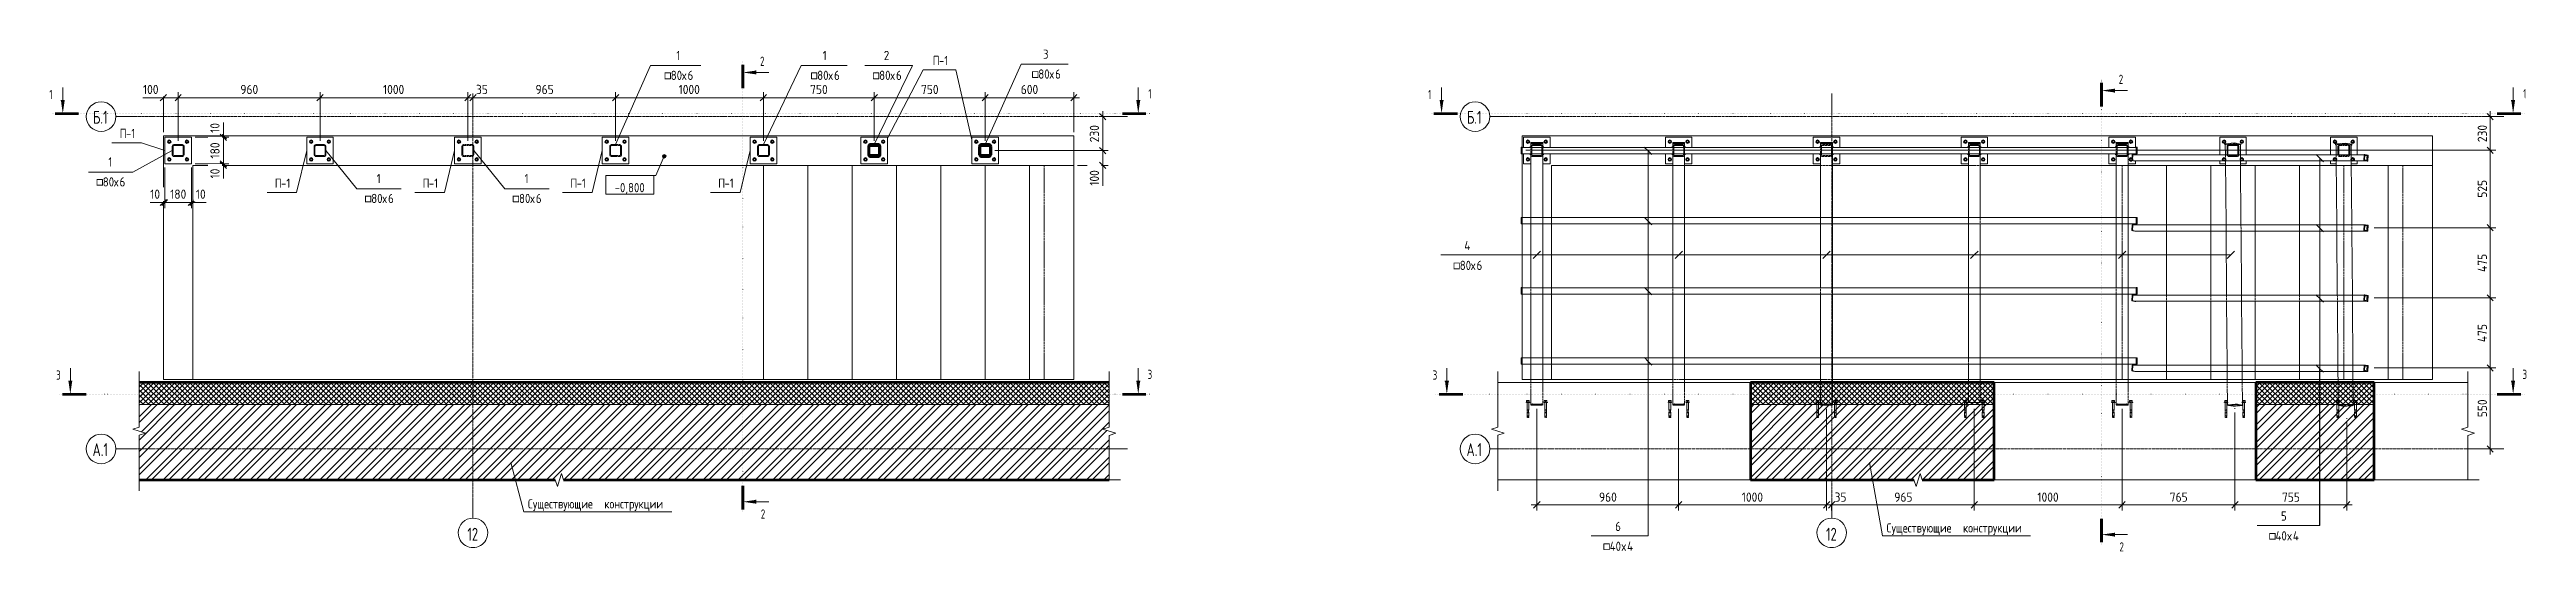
# Model space of a CAD drawing. Header units: millimetres. Extents: x 37710 to 88439, y -33428 to 33849.
# Drawn here: x 37710 to 54468, y 30451 to 33849 of the extents above; entities that cross this region are included whole.
import ezdxf

# ---------------------------------------------------------------- set-up
doc = ezdxf.new("R2010")
doc.units = ezdxf.units.MM
for name, pattern in [('01 Штриховая _4 мм_', [6, 3.5, -2.5]), ('02 Штрихпунктирная _20 мм_', [25, 20, -2.5, 0, -2.5]), ('04 Пунктир 10мм', [10, 0, -10])]:
    doc.linetypes.add(name, pattern=pattern)
for name, color, linetype, lineweight in [('AA_Dim', 7, 'Continuous', 9), ('AA_Dim-25', 7, 'Continuous', 9), ('AA_Linii', 7, 'Continuous', 9), ('AA_Oformlenie', 7, 'Continuous', 9), ('AA_Razrez', 7, 'Continuous', 9), ('AA_Vinoska', 7, 'Continuous', 9), ('AA_Visotnaya otmetka', 7, 'Continuous', 9), ('AF_Balki', 7, 'Continuous', 20), ('AF_Element', 7, 'Continuous', 20), ('AF_Element_Опалубка', 253, 'Continuous', 20), ('AF_Perekritie', 7, 'Continuous', 20), ('AF_Perekritie_Опалубка', 253, 'Continuous', 20), ('AF_Stena', 7, 'Continuous', 60), ('AF_Stena_Опалубка', 253, 'Continuous', 20), ('KR_Colonna_KG', 7, 'Continuous', 20), ('KR_Detal', 7, 'Continuous', 20), ('KR_Fundament', 7, 'Continuous', 20), ('Оси', 7, 'Continuous', 9)]:
    doc.layers.add(name, color=color, linetype=linetype, lineweight=lineweight)
doc.styles.add('GOST Common', font='GOST_Common.ttf', dxfattribs={"width": 0.85, "height": 62.5})
doc.styles.add('ISOCPEUR', font='isocpeur.ttf', dxfattribs={"width": 0.7, "height": 87.5})
doc.styles.add('ISOCPEUR_1', font='isocpeur.ttf', dxfattribs={"width": 0.9, "height": 62.5})
doc.styles.add('ISOCPEUR_2', font='isocpeur.ttf', dxfattribs={"width": 0.85, "height": 62.5})
doc.styles.add('ISOCPEUR_3', font='isocpeur.ttf', dxfattribs={"width": 0.85, "height": 62.5})
doc.styles.add('ISOCPEUR_4', font='isocpeur.ttf', dxfattribs={"width": 0.7, "height": 62.5})
doc.dimstyles.new('01_Точн_3_знака__непрозр_', dxfattribs={"dimscale": 304.8, "dimtxt": 62.248823, "dimasz": 0.139436, "dimexe": 0.123031, "dimexo": 0.082021, "dimgap": 0.020505, "dimtad": 1, "dimdec": 3, "dimrnd": 0.001, "dimdsep": 46, "dimtxsty": 'ISOCPEUR_1', "dimblk1": 'OBLIQUE', "dimblk2": 'OBLIQUE', "dimsah": 1, "dimcen": 0.09, "dimdle": 0.123031, "dimazin": 0, "dimtfac": 1, "dimtdec": 4, "dimtix": 1, "dimtmove": 1, "dimatfit": 3, "dimfxl": 1, "dimtvp": 1, "dimtfill": 1, "dimtolj": 1, "dimtzin": 0, "dimlwd": 18, "dimlwe": 18, "dimarcsym": 2})
doc.dimstyles.new('01_Точн_3_знака__непрозр__1', dxfattribs={"dimscale": 304.8, "dimtxt": 62.248823, "dimasz": 0.139436, "dimexe": 0.123031, "dimexo": 0.082021, "dimgap": 0.020505, "dimtad": 1, "dimdec": 3, "dimrnd": 0.001, "dimdsep": 46, "dimtxsty": 'ISOCPEUR_1', "dimblk1": 'OBLIQUE', "dimblk2": 'OBLIQUE', "dimsah": 1, "dimcen": 0.09, "dimdle": 0.123031, "dimazin": 0, "dimtfac": 1, "dimtdec": 4, "dimtix": 1, "dimtmove": 0, "dimatfit": 3, "dimfxl": 1, "dimtvp": 1, "dimtfill": 1, "dimtolj": 1, "dimtzin": 0, "dimlwd": 18, "dimlwe": 18, "dimarcsym": 2})
doc.dimstyles.new('05_Округл_5мм__прозр_', dxfattribs={"dimscale": 304.8, "dimtxt": 62.248823, "dimasz": 0.139436, "dimexe": 0.123031, "dimexo": 0.082021, "dimgap": 0.008202, "dimtad": 1, "dimdec": 0, "dimrnd": 5, "dimdsep": 46, "dimtxsty": 'ISOCPEUR_1', "dimblk1": 'OBLIQUE', "dimblk2": 'OBLIQUE', "dimsah": 1, "dimcen": 0.09, "dimdle": 0.123031, "dimazin": 0, "dimtfac": 1, "dimtdec": 4, "dimtix": 1, "dimtmove": 0, "dimatfit": 3, "dimfxl": 1, "dimtvp": 1, "dimtolj": 1, "dimtzin": 0, "dimlwd": 18, "dimlwe": 18, "dimarcsym": 2})
doc.dimstyles.new('05_Округл_5мм__прозр__1', dxfattribs={"dimscale": 304.8, "dimtxt": 62.248823, "dimasz": 0.139436, "dimexe": 0.123031, "dimexo": 0.082021, "dimgap": 0.008202, "dimtad": 1, "dimdec": 0, "dimrnd": 5, "dimdsep": 46, "dimtxsty": 'ISOCPEUR_1', "dimblk1": 'OBLIQUE', "dimblk2": 'OBLIQUE', "dimsah": 1, "dimcen": 0.09, "dimdle": 0.123031, "dimazin": 0, "dimtfac": 1, "dimtdec": 4, "dimtix": 1, "dimtmove": 1, "dimatfit": 3, "dimfxl": 1, "dimtvp": 1, "dimtolj": 1, "dimtzin": 0, "dimlwd": 18, "dimlwe": 18, "dimarcsym": 2})

msp = doc.modelspace()

# ---------------------------------------------------------------- texts
at = {"layer": 'AA_Razrez', "char_height": 62.5, "attachment_point": 1, "style": 'ISOCPEUR_4'}
for s, insert, width in [('\\fISOCPEUR|b0|i0|c204|p34|;\\W.7;2', (42517.4148, 33801.1397), 37.879734), ('\\fISOCPEUR|b0|i0|c204|p34|;\\W.7;1', (37708.5246, 33576.3793), 26.656109), ('\\fISOCPEUR|b0|i0|c204|p34|;\\W.7;1', (45143.8947, 33581.1728), 26.656109), ('\\fISOCPEUR|b0|i0|c204|p34|;\\W.7;1', (47036.7773, 33576.3793), 26.656109), ('\\fISOCPEUR|b0|i0|c204|p34|;\\W.7;2', (51709.6787, 33678.6544), 37.879734), ('\\fISOCPEUR|b0|i0|c204|p34|;\\W.7;1', (54445.804, 33581.1728), 26.656109), ('\\fISOCPEUR|b0|i0|c204|p34|;\\W.7;3', (37754.9964, 31676.3793), 37.879734), ('\\fISOCPEUR|b0|i0|c204|p34|;\\W.7;3', (45139.3447, 31681.1728), 37.879734), ('\\fISOCPEUR|b0|i0|c204|p34|;\\W.7;3', (47067.8518, 31676.3793), 37.879734), ('\\fISOCPEUR|b0|i0|c204|p34|;\\W.7;3', (54441.254, 31681.1728), 37.879734), ('\\fISOCPEUR|b0|i0|c204|p34|;\\W.7;2', (42522.2084, 30735.5307), 37.879734), ('\\fISOCPEUR|b0|i0|c204|p34|;\\W.7;2', (51714.4722, 30513.1427), 37.879734)]:
    msp.add_mtext(s, dxfattribs=dict(at, insert=insert, width=width))
at = {"layer": 'AA_Vinoska', "char_height": 62.5, "attachment_point": 1}
for s, insert, width, style in [('\\fISOCPEUR|b0|i0|c204|p34|;\\W.85;1', (41950.4742, 33840.3072), 32.368133, 'ISOCPEUR_2'), ('\\fISOCPEUR|b0|i0|c204|p34|;\\W.85;1', (42941.288, 33840.3072), 32.368133, 'ISOCPEUR_2'), ('\\fISOCPEUR|b0|i0|c204|p34|;\\W.85;2', (43354.9038, 33840.3072), 45.99682, 'ISOCPEUR_2'), ('\\fISOCPEUR|b0|i0|c204|p34|;\\W.85;П', (43685.1891, 33806.0465), 51.107578, 'ISOCPEUR_2'), ('-1', (43727.3571, 33806.0465), 78.364953, 'ISOCPEUR_2'), ('\\fISOCPEUR|b0|i0|c204|p34|;\\W.85;3', (44431.4443, 33849.0402), 45.99682, 'ISOCPEUR_2'), ('\\fISOCPEUR|b0|i0|c204|p34|;\\W.85;П', (38184.5701, 33312.3662), 51.107578, 'ISOCPEUR_2'), ('\\fISOCPEUR|b0|i0|c204|p34|;\\W.85;1', (38107.6908, 33118.8794), 32.368133, 'ISOCPEUR_2'), ('\\fISOCPEUR|b0|i0|c130|p34|;\\W.85;□', (38022.5849, 32984.1382), 57.921922, 'ISOCPEUR_3'), ('80', (38070.3753, 32984.1382), 91.993641, 'ISOCPEUR_2'), ('\\fISOCPEUR|b0|i0|c204|p34|;\\W.85;х', (38146.2776, 32984.1382), 45.99682, 'ISOCPEUR_2'), ('\\fISOCPEUR|b0|i0|c204|p34|;\\W.85;6', (38184.2288, 32984.1382), 45.99682, 'ISOCPEUR_2'), ('\\fISOCPEUR|b0|i0|c204|p34|;\\W.85;П', (39234.0526, 32975.3673), 51.107578, 'ISOCPEUR_2'), ('-1', (39276.2206, 32975.3673), 78.364953, 'ISOCPEUR_2'), ('\\fISOCPEUR|b0|i0|c130|p34|;\\W.85;□', (39838.8045, 32872.1272), 57.921922, 'ISOCPEUR_3'), ('80', (39886.5949, 32872.1272), 91.993641, 'ISOCPEUR_2'), ('\\fISOCPEUR|b0|i0|c204|p34|;\\W.85;1', (39923.9104, 33006.8684), 32.368133, 'ISOCPEUR_2'), ('\\fISOCPEUR|b0|i0|c204|p34|;\\W.85;х', (39962.4972, 32872.1272), 45.99682, 'ISOCPEUR_2'), ('\\fISOCPEUR|b0|i0|c204|p34|;\\W.85;6', (40000.4484, 32872.1272), 45.99682, 'ISOCPEUR_2'), ('\\fISOCPEUR|b0|i0|c204|p34|;\\W.85;П', (40234.0526, 32975.3673), 51.107578, 'ISOCPEUR_2'), ('-1', (40276.2206, 32975.3673), 78.364953, 'ISOCPEUR_2'), ('\\fISOCPEUR|b0|i0|c130|p34|;\\W.85;□', (40838.8045, 32872.1272), 57.921922, 'ISOCPEUR_3'), ('80', (40886.5949, 32872.1272), 91.993641, 'ISOCPEUR_2'), ('\\fISOCPEUR|b0|i0|c204|p34|;\\W.85;1', (40923.9104, 33006.8684), 32.368133, 'ISOCPEUR_2'), ('\\fISOCPEUR|b0|i0|c204|p34|;\\W.85;х', (40962.4972, 32872.1272), 45.99682, 'ISOCPEUR_2'), ('\\fISOCPEUR|b0|i0|c204|p34|;\\W.85;6', (41000.4484, 32872.1272), 45.99682, 'ISOCPEUR_2'), ('\\fISOCPEUR|b0|i0|c204|p34|;\\W.85;П', (41234.0526, 32975.3673), 51.107578, 'ISOCPEUR_2'), ('-1', (41276.2206, 32975.3673), 78.364953, 'ISOCPEUR_2'), ('\\fISOCPEUR|b0|i0|c204|p34|;\\W.85;П', (42234.0526, 32975.3673), 51.107578, 'ISOCPEUR_2'), ('-1', (42276.2206, 32975.3673), 78.364953, 'ISOCPEUR_2'), ('\\fISOCPEUR|b0|i0|c204|p34|;\\W.85;4', (47282.1061, 32553.362), 51.107578, 'ISOCPEUR_2'), ('\\fISOCPEUR|b0|i0|c130|p34|;\\W.85;□', (47203.3749, 32419.0879), 57.921922, 'ISOCPEUR_3'), ('80', (47251.1652, 32419.0879), 91.993641, 'ISOCPEUR_2'), ('\\fISOCPEUR|b0|i0|c204|p34|;\\W.85;х', (47327.0676, 32419.0879), 45.99682, 'ISOCPEUR_2'), ('\\fISOCPEUR|b0|i0|c204|p34|;\\W.85;6', (47365.0188, 32419.0879), 45.99682, 'ISOCPEUR_2'), ('Существующие', (40946.5192, 30804.3301), 604.773008, 'GOST Common'), ('\\fGOST Common|b0|i0|c204|p34|;\\W.85; ', (41445.5069, 30804.3301), 22.146617, 'GOST Common'), ('конструкции', (41463.7797, 30804.3301), 516.186539, 'GOST Common'), ('\\fISOCPEUR|b0|i0|c204|p34|;\\W.85;5', (52807.2483, 30722.0647), 45.99682, 'ISOCPEUR_2'), ('\\fISOCPEUR|b0|i0|c130|p34|;\\W.85;□', (48217.8815, 30517.3655), 57.921922, 'ISOCPEUR_3'), ('40', (48265.6719, 30517.3655), 97.104398, 'ISOCPEUR_2'), ('\\fISOCPEUR|b0|i0|c204|p34|;\\W.85;6', (48302.9878, 30651.6396), 45.99682, 'ISOCPEUR_2'), ('\\fISOCPEUR|b0|i0|c204|p34|;\\W.85;4', (48383.7422, 30517.3655), 51.107578, 'ISOCPEUR_2'), ('Существующие', (50138.7831, 30641.6269), 604.773008, 'GOST Common'), ('\\fGOST Common|b0|i0|c204|p34|;\\W.85; ', (50637.7707, 30641.6269), 22.146617, 'GOST Common'), ('конструкции', (50656.0435, 30641.6269), 516.186539, 'GOST Common'), ('\\fISOCPEUR|b0|i0|c130|p34|;\\W.85;□', (52722.142, 30587.7906), 57.921922, 'ISOCPEUR_3'), ('40', (52769.9324, 30587.7906), 97.104398, 'ISOCPEUR_2'), ('\\fISOCPEUR|b0|i0|c204|p34|;\\W.85;х', (52850.0516, 30587.7906), 45.99682, 'ISOCPEUR_2'), ('\\fISOCPEUR|b0|i0|c204|p34|;\\W.85;4', (52888.0027, 30587.7906), 51.107578, 'ISOCPEUR_2'), ('\\fISOCPEUR|b0|i0|c204|p34|;\\W.85;х', (48345.791, 30517.3655), 45.99682, 'ISOCPEUR_2')]:
    msp.add_mtext(s, dxfattribs=dict(at, insert=insert, width=width, style=style))
at = {"layer": 'AA_Visotnaya otmetka', "insert": (41533.134, 32945.1418), "char_height": 62.5, "width": 242.007515, "attachment_point": 1, "line_spacing_factor": 1.149209, "style": 'ISOCPEUR_2'}
msp.add_mtext('-0,800', dxfattribs=at)
at = {"layer": 'Оси', "char_height": 87.5, "attachment_point": 1, "style": 'ISOCPEUR'}
for s, insert, width in [('\\fISOCPEUR|b0|i0|c204|p34|;\\W.7;Б', (38004.2088, 33434.2595), 60.326984), ('.1', (38053.9836, 33434.2595), 60.326984), ('\\fISOCPEUR|b0|i0|c204|p34|;\\W.7;Б', (47299.897, 33434.2595), 60.326984), ('.1', (47349.6717, 33434.2595), 60.326984), ('\\fISOCPEUR|b0|i0|c204|p34|;\\W.7;А', (38001.3213, 31184.2595), 67.34175), ('.1', (38056.8838, 31184.2595), 60.326984), ('\\fISOCPEUR|b0|i0|c204|p34|;\\W.7;А', (47297.0095, 31184.2595), 67.34175), ('.1', (47352.572, 31184.2595), 60.326984), ('12', (40536.8568, 30611.0692), 89.789), ('12', (49729.1206, 30611.0692), 89.789)]:
    msp.add_mtext(s, dxfattribs=dict(at, insert=insert, width=width))

# ---------------------------------------------------------------- blocks, each defined once
blk = doc.blocks.new('Лестница - Лестница-3665204-ВК_КМ')
at = {"layer": 'AF_Perekritie'}
for p, q in [((42540, 33065), (42840, 33065)), ((42540, 33065), (42540, 31615)), ((44040, 33065), (42840, 33065)), ((42840, 33065), (42840, 31615)), ((43140, 33065), (43140, 31615)), ((43440, 33065), (43440, 31615)), ((43740, 33065), (44040, 33065)), ((43740, 33065), (43740, 31615)), ((44040, 33065), (44340, 33065)), ((44040, 33065), (44040, 31615)), ((44340, 33065), (44640, 33065)), ((44340, 31615), (44340, 33065)), ((44640, 33065), (44640, 31615)), ((42840, 31615), (42540, 31615)), ((42840, 31615), (44040, 31615)), ((44040, 31615), (43740, 31615)), ((44340, 31615), (44040, 31615)), ((44640, 31615), (44340, 31615))]:
    blk.add_line(p, q, dxfattribs=at)
blk = doc.blocks.new('Песок ср крупн - Песок ср крупн-3745068-ВК_КМ')
at = {"layer": 'AF_Element'}
for p, q in [((42840, 33065), (44401, 33065)), ((42840, 33065), (42840, 31615)), ((44401, 33065), (44440, 33065)), ((44401, 31615), (42840, 31615)), ((44440, 31615), (44401, 31615))]:
    blk.add_line(p, q, dxfattribs=at)
blk = doc.blocks.new('243_Профиль гнутый сварной квадратный _НесКол_2ур_ - 80х6-3830769-ВК_КМ')
at = {"layer": 'KR_Colonna_KG', "lineweight": 60}
for p, q in [((-40, 28), (-40, -28)), ((-34, -28), (-34, 28)), ((28, 40), (-28, 40)), ((-28, 34), (28, 34)), ((34, 28), (34, -28)), ((40, -28), (40, 28)), ((28, -34), (-28, -34)), ((-28, -40), (28, -40))]:
    blk.add_line(p, q, dxfattribs=at)
for centre, radius, start, end in [((-28, 28), 12, 90, 180), ((-28, 28), 6, 90, 180), ((28, 28), 12, 360, 90), ((28, 28), 6, 0, 90), ((-28, -28), 12, 180, 270), ((-28, -28), 6, 180, 270), ((28, -28), 6, 270, 0), ((28, -28), 12, 270, 360)]:
    blk.add_arc(centre, radius, start, end, dxfattribs=at)
blk = doc.blocks.new('354_Прокат Лист _НесКаркас_РабПлоск_ - 354_Прокат Лист _НесКаркас_РабПлоск_-3812820-ВК_КМ')
at = {"layer": 'AF_Balki'}
for p, q in [((-40, -90), (-40, 90)), ((-40, 90), (140, 90)), ((140, 90), (140, -90)), ((140, -90), (-40, -90))]:
    blk.add_line(p, q, dxfattribs=at)
blk = doc.blocks.new('354_Анкер клиновой _СоедНесК_РабПлоск_ - M12x120_20-3789180-ВК_КМ')
at = {"layer": 'KR_Detal'}
for start, end in [(120, 180), (90, 120), (60, 90), (360, 60), (180, 240), (240, 270), (270, 300), (300, 360)]:
    blk.add_arc((0, 0), 9, start, end, dxfattribs=at)
for points in [[(-9, 5), (-8, 6), (-7, 6), (-5, 7), (-4, 8)], [(-9, 0), (-9, 1), (-9, 3), (-9, 4), (-9, 5)], [(-4, 8), (-4, 8), (-2, 9), (-1, 10), (0, 10)], [(0, 10), (1, 10), (2, 9), (4, 8), (5, 8)], [(5, 8), (5, 7), (7, 6), (8, 6), (9, 5)], [(9, 5), (9, 4), (9, 3), (9, 1), (9, 0)], [(-9, -5), (-9, -4), (-9, -3), (-9, -1), (-9, 0)], [(-4, -8), (-5, -7), (-7, -6), (-8, -6), (-9, -5)], [(0, -10), (-1, -10), (-2, -9), (-4, -8), (-4, -8)], [(5, -8), (4, -8), (2, -9), (1, -10), (0, -10)], [(9, -5), (8, -6), (7, -6), (5, -7), (5, -8)], [(9, 0), (9, -1), (9, -3), (9, -4), (9, -5)]]:
    blk.add_open_spline(points, degree=3, dxfattribs=at)
blk = doc.blocks.new('243_Профиль гнутый сварной квадратный _НесКол_2ур_ - 80х6-3831150-ВК_КМ')
at = {"layer": 'KR_Colonna_KG', "lineweight": 60}
for p, q in [((-40, 28), (-40, -28)), ((-34, -28), (-34, 28)), ((28, 40), (-28, 40)), ((-28, 34), (28, 34)), ((34, 28), (34, -28)), ((40, -28), (40, 28)), ((28, -34), (-28, -34)), ((-28, -40), (28, -40))]:
    blk.add_line(p, q, dxfattribs=at)
for centre, radius, start, end in [((-28, 28), 12, 90, 180), ((-28, 28), 6, 90, 180), ((28, 28), 12, 360, 90), ((28, 28), 6, 0, 90), ((-28, -28), 12, 180, 270), ((-28, -28), 6, 180, 270), ((28, -28), 12, 270, 360), ((28, -28), 6, 270, 0)]:
    blk.add_arc(centre, radius, start, end, dxfattribs=at)
blk = doc.blocks.new('354_Шайба_ГОСТ 11371-78_СоедНесК_РабПлоск_ - Шайба_ГОСТ 11371-78-V1-ВК_КМ')
at = {"layer": 'KR_Detal'}
for start, end in [(0, 180), (180, 0)]:
    blk.add_arc((0, 0), 12, start, end, dxfattribs=at)
at = {"layer": 'KR_Detal', "linetype": '01 Штриховая _4 мм_', "lineweight": 9}
for start, end in [(0, 180), (180, 360)]:
    blk.add_arc((0, 0), 6.5, start, end, dxfattribs=at)
blk = doc.blocks.new('243_Профиль гнутый сварной квадратный _НесКол_2ур_ - 80х6-3831528-ВК_КМ')
at = {"layer": 'KR_Colonna_KG', "linetype": '01 Штриховая _4 мм_', "lineweight": 9}
for p, q in [((-40, 28), (-40, -28)), ((-34, -28), (-34, 28)), ((28, 40), (-28, 40)), ((-28, 34), (28, 34)), ((34, 28), (34, -28)), ((40, -28), (40, 28)), ((28, -34), (-28, -34)), ((-28, -40), (28, -40))]:
    blk.add_line(p, q, dxfattribs=at)
for centre, radius, start, end in [((-28, 28), 12, 90, 180), ((-28, 28), 6, 90, 180), ((28, 28), 12, 360, 90), ((28, 28), 6, 0, 90), ((-28, -28), 12, 180, 270), ((-28, -28), 6, 180, 270), ((28, -28), 12, 270, 360), ((28, -28), 6, 270, 0)]:
    blk.add_arc(centre, radius, start, end, dxfattribs=at)
blk = doc.blocks.new('011_ЛинияОбрыва _ЭлУзла_Линия_ - Тип 1-3698684-ВК_КМ')
at = {"layer": 'AA_Oformlenie'}
for p, q in [((0, 0), (303, 0)), ((358, 0), (660, 0))]:
    blk.add_line(p, q, dxfattribs=at)
blk = doc.blocks.new('011_ЛинияОбрыва _ЭлУзла_Линия_ - Тип 1-3699770-ВК_КМ')
at = {"layer": 'AA_Oformlenie'}
for p, q in [((0, 0), (3693, 0)), ((3748, 0), (6564, 0))]:
    blk.add_line(p, q, dxfattribs=at)
blk = doc.blocks.new('Ось сетки - d_4мм-2765513-ВК_КМ')
at = {"layer": 'Оси'}
for start, end in [(360, 180), (360, 180), (180, 360), (180, 360)]:
    blk.add_arc((0, 0), 4, start, end, dxfattribs=at)
blk = doc.blocks.new('010_Текст с выноской - Текст 2 строки-3780701-ВК_КМ')
at = {"layer": 'AA_Vinoska'}
blk.add_line((-20, 0), (20, 0), dxfattribs=at)
blk = doc.blocks.new('DIMBLOCK1-ВК_КМ')
at = {"layer": 'AA_Dim-25', "lineweight": 18}
for p, q in [((38342, 33522), (38475, 33522)), ((38443, 33522), (38580, 33522)), ((38475, 33522), (38530, 33522)), ((38480, 33290), (38480, 33560)), ((38480, 33522), (38480, 33290)), ((38580, 33230), (38580, 33560)), ((38580, 33522), (38580, 33230))]:
    blk.add_line(p, q, dxfattribs=at)
at = {"layer": 'AA_Dim-25', "lineweight": 30}
for p, q in [((38480, 33522), (38459, 33501)), ((38480, 33522), (38501, 33544)), ((38580, 33522), (38559, 33501)), ((38580, 33522), (38601, 33544))]:
    blk.add_line(p, q, dxfattribs=at)
at = {"layer": 'AA_Dim-25', "color": 0, "lineweight": 18, "insert": (38342, 33610), "char_height": 62.5, "width": 129.29, "attachment_point": 1, "line_spacing_factor": 1.149209, "style": 'ISOCPEUR_1', "bg_fill": 3, "box_fill_scale": 1.25, "bg_fill_color": 256, "bg_fill_true_color": 13158600, "bg_fill_transparency": 0}
blk.add_mtext('100', dxfattribs=at)
blk = doc.blocks.new('_Oblique')
at = {"color": 0, "linetype": 'ByBlock', "lineweight": -2}
blk.add_line((-0.5, -0.5), (0.5, 0.5), dxfattribs=at)
blk = doc.blocks.new('DIMBLOCK2-ВК_КМ')
at = {"layer": 'AA_Dim-25', "lineweight": 30}
for p, q in [((38580, 33522), (38559, 33501)), ((38580, 33522), (38601, 33544)), ((39540, 33522), (39519, 33501)), ((39540, 33522), (39561, 33544))]:
    blk.add_line(p, q, dxfattribs=at)
at = {"layer": 'AA_Dim-25', "lineweight": 18}
for p, q in [((38580, 33230), (38580, 33560)), ((38580, 33522), (39540, 33522)), ((38580, 33522), (38580, 33230)), ((39540, 33230), (39540, 33560)), ((39540, 33522), (39540, 33230))]:
    blk.add_line(p, q, dxfattribs=at)
at = {"layer": 'AA_Dim-25', "color": 0, "lineweight": 18, "insert": (39001, 33610), "char_height": 62.5, "width": 142.21, "attachment_point": 1, "line_spacing_factor": 1.149209, "style": 'ISOCPEUR_1', "bg_fill": 3, "box_fill_scale": 1.25, "bg_fill_color": 256, "bg_fill_true_color": 13158600, "bg_fill_transparency": 0}
blk.add_mtext('960', dxfattribs=at)
blk = doc.blocks.new('DIMBLOCK3-ВК_КМ')
at = {"layer": 'AA_Dim-25', "lineweight": 30}
for p, q in [((39540, 33522), (39519, 33501)), ((39540, 33522), (39561, 33544)), ((40540, 33522), (40519, 33501)), ((40540, 33522), (40561, 33544))]:
    blk.add_line(p, q, dxfattribs=at)
at = {"layer": 'AA_Dim-25', "lineweight": 18}
for p, q in [((39540, 33230), (39540, 33560)), ((39540, 33522), (40540, 33522)), ((39540, 33522), (39540, 33230)), ((40540, 33230), (40540, 33560)), ((40540, 33522), (40540, 33230))]:
    blk.add_line(p, q, dxfattribs=at)
at = {"layer": 'AA_Dim-25', "color": 0, "lineweight": 18, "insert": (39966, 33610), "char_height": 62.5, "width": 176.69, "attachment_point": 1, "line_spacing_factor": 1.149209, "style": 'ISOCPEUR_1', "bg_fill": 3, "box_fill_scale": 1.25, "bg_fill_color": 256, "bg_fill_true_color": 13158600, "bg_fill_transparency": 0}
blk.add_mtext('1000', dxfattribs=at)
blk = doc.blocks.new('DIMBLOCK4-ВК_КМ')
at = {"layer": 'AA_Dim-25', "lineweight": 30}
for p, q in [((40540, 33522), (40519, 33501)), ((40540, 33522), (40561, 33544)), ((40575, 33522), (40554, 33501)), ((40575, 33522), (40596, 33544))]:
    blk.add_line(p, q, dxfattribs=at)
at = {"layer": 'AA_Dim-25', "lineweight": 18}
for p, q in [((40540, 33230), (40540, 33560)), ((40540, 33522), (40575, 33522)), ((40540, 33522), (40540, 33230)), ((40570, 33522), (40558, 33522)), ((40674, 33522), (40570, 33522)), ((40575, 33528), (40575, 33485)), ((40575, 33522), (40575, 33528))]:
    blk.add_line(p, q, dxfattribs=at)
at = {"layer": 'AA_Dim-25', "color": 0, "lineweight": 18, "insert": (40595, 33610), "char_height": 62.5, "width": 94.81, "attachment_point": 1, "line_spacing_factor": 1.149209, "style": 'ISOCPEUR_1', "bg_fill": 3, "box_fill_scale": 1.25, "bg_fill_color": 256, "bg_fill_true_color": 13158600, "bg_fill_transparency": 0}
blk.add_mtext('35', dxfattribs=at)
blk = doc.blocks.new('DIMBLOCK5-ВК_КМ')
at = {"layer": 'AA_Dim-25', "lineweight": 30}
for p, q in [((40575, 33522), (40554, 33501)), ((40575, 33522), (40596, 33544)), ((41540, 33522), (41519, 33501)), ((41540, 33522), (41561, 33544))]:
    blk.add_line(p, q, dxfattribs=at)
at = {"layer": 'AA_Dim-25', "lineweight": 18}
for p, q in [((40575, 33528), (40575, 33485)), ((40575, 33522), (40575, 33528)), ((40575, 33522), (41540, 33522)), ((41540, 33230), (41540, 33560)), ((41540, 33522), (41540, 33230))]:
    blk.add_line(p, q, dxfattribs=at)
at = {"layer": 'AA_Dim-25', "color": 0, "lineweight": 18, "insert": (40998, 33610), "char_height": 62.5, "width": 142.21, "attachment_point": 1, "line_spacing_factor": 1.149209, "style": 'ISOCPEUR_1', "bg_fill": 3, "box_fill_scale": 1.25, "bg_fill_color": 256, "bg_fill_true_color": 13158600, "bg_fill_transparency": 0}
blk.add_mtext('965', dxfattribs=at)
blk = doc.blocks.new('DIMBLOCK6-ВК_КМ')
at = {"layer": 'AA_Dim-25', "lineweight": 30}
for p, q in [((41540, 33522), (41519, 33501)), ((41540, 33522), (41561, 33544)), ((42540, 33522), (42519, 33501)), ((42540, 33522), (42561, 33544))]:
    blk.add_line(p, q, dxfattribs=at)
at = {"layer": 'AA_Dim-25', "lineweight": 18}
for p, q in [((41540, 33230), (41540, 33560)), ((41540, 33522), (42540, 33522)), ((41540, 33522), (41540, 33230)), ((42540, 33230), (42540, 33560)), ((42540, 33522), (42540, 33230))]:
    blk.add_line(p, q, dxfattribs=at)
at = {"layer": 'AA_Dim-25', "color": 0, "lineweight": 18, "insert": (41966, 33610), "char_height": 62.5, "width": 176.69, "attachment_point": 1, "line_spacing_factor": 1.149209, "style": 'ISOCPEUR_1', "bg_fill": 3, "box_fill_scale": 1.25, "bg_fill_color": 256, "bg_fill_true_color": 13158600, "bg_fill_transparency": 0}
blk.add_mtext('1000', dxfattribs=at)
blk = doc.blocks.new('DIMBLOCK7-ВК_КМ')
at = {"layer": 'AA_Dim-25', "lineweight": 30}
for p, q in [((42540, 33522), (42519, 33501)), ((42540, 33522), (42561, 33544)), ((43290, 33522), (43269, 33501)), ((43290, 33522), (43311, 33544))]:
    blk.add_line(p, q, dxfattribs=at)
at = {"layer": 'AA_Dim-25', "lineweight": 18}
for p, q in [((42540, 33230), (42540, 33560)), ((42540, 33522), (43290, 33522)), ((42540, 33522), (42540, 33230)), ((43290, 33230), (43290, 33560)), ((43290, 33522), (43290, 33230))]:
    blk.add_line(p, q, dxfattribs=at)
at = {"layer": 'AA_Dim-25', "color": 0, "lineweight": 18, "insert": (42856, 33610), "char_height": 62.5, "width": 142.21, "attachment_point": 1, "line_spacing_factor": 1.149209, "style": 'ISOCPEUR_1', "bg_fill": 3, "box_fill_scale": 1.25, "bg_fill_color": 256, "bg_fill_true_color": 13158600, "bg_fill_transparency": 0}
blk.add_mtext('750', dxfattribs=at)
blk = doc.blocks.new('DIMBLOCK8-ВК_КМ')
at = {"layer": 'AA_Dim-25', "lineweight": 30}
for p, q in [((43290, 33522), (43269, 33501)), ((43290, 33522), (43311, 33544)), ((44040, 33522), (44019, 33501)), ((44040, 33522), (44061, 33544))]:
    blk.add_line(p, q, dxfattribs=at)
at = {"layer": 'AA_Dim-25', "lineweight": 18}
for p, q in [((43290, 33230), (43290, 33560)), ((43290, 33522), (44040, 33522)), ((43290, 33522), (43290, 33230)), ((44040, 33230), (44040, 33560)), ((44040, 33522), (44040, 33230))]:
    blk.add_line(p, q, dxfattribs=at)
at = {"layer": 'AA_Dim-25', "color": 0, "lineweight": 18, "insert": (43606, 33610), "char_height": 62.5, "width": 142.21, "attachment_point": 1, "line_spacing_factor": 1.149209, "style": 'ISOCPEUR_1', "bg_fill": 3, "box_fill_scale": 1.25, "bg_fill_color": 256, "bg_fill_true_color": 13158600, "bg_fill_transparency": 0}
blk.add_mtext('750', dxfattribs=at)
blk = doc.blocks.new('DIMBLOCK9-ВК_КМ')
at = {"layer": 'AA_Dim-25', "lineweight": 30}
for p, q in [((44040, 33522), (44019, 33501)), ((44040, 33522), (44061, 33544)), ((44640, 33522), (44619, 33501)), ((44640, 33522), (44661, 33544))]:
    blk.add_line(p, q, dxfattribs=at)
at = {"layer": 'AA_Dim-25', "lineweight": 18}
for p, q in [((44040, 33230), (44040, 33560)), ((44040, 33522), (44678, 33522)), ((44040, 33522), (44040, 33230)), ((44640, 33290), (44640, 33560)), ((44640, 33522), (44640, 33290))]:
    blk.add_line(p, q, dxfattribs=at)
at = {"layer": 'AA_Dim-25', "color": 0, "lineweight": 18, "insert": (44281, 33610), "char_height": 62.5, "width": 142.21, "attachment_point": 1, "line_spacing_factor": 1.149209, "style": 'ISOCPEUR_1', "bg_fill": 3, "box_fill_scale": 1.25, "bg_fill_color": 256, "bg_fill_true_color": 13158600, "bg_fill_transparency": 0}
blk.add_mtext('600', dxfattribs=at)
blk = doc.blocks.new('DIMBLOCK10-ВК_КМ')
at = {"layer": 'AA_Dim-25', "lineweight": 18}
for p, q in [((38490, 33050), (38490, 32776)), ((38490, 32813), (38490, 33050)), ((38391, 32813), (38485, 32813)), ((38443, 32813), (38490, 32813)), ((38480, 32818), (38480, 32776)), ((38480, 32813), (38480, 32818)), ((38485, 32813), (38485, 32813))]:
    blk.add_line(p, q, dxfattribs=at)
at = {"layer": 'AA_Dim-25', "lineweight": 30}
for p, q in [((38480, 32813), (38459, 32792)), ((38490, 32813), (38469, 32792)), ((38480, 32813), (38501, 32834)), ((38490, 32813), (38511, 32834))]:
    blk.add_line(p, q, dxfattribs=at)
at = {"layer": 'AA_Dim-25', "color": 0, "lineweight": 18, "insert": (38391, 32901), "char_height": 62.5, "width": 81.88, "attachment_point": 1, "line_spacing_factor": 1.149209, "style": 'ISOCPEUR_1', "bg_fill": 3, "box_fill_scale": 1.25, "bg_fill_color": 256, "bg_fill_true_color": 13158600, "bg_fill_transparency": 0}
blk.add_mtext('10', dxfattribs=at)
blk = doc.blocks.new('DIMBLOCK11-ВК_КМ')
at = {"layer": 'AA_Dim-25', "lineweight": 18}
for p, q in [((38490, 33050), (38490, 32776)), ((38490, 32813), (38490, 33050)), ((38670, 33050), (38670, 32776)), ((38670, 32813), (38670, 33050)), ((38490, 32813), (38670, 32813))]:
    blk.add_line(p, q, dxfattribs=at)
at = {"layer": 'AA_Dim-25', "lineweight": 30}
for p, q in [((38490, 32813), (38469, 32792)), ((38490, 32813), (38511, 32834)), ((38670, 32813), (38649, 32792)), ((38670, 32813), (38691, 32834))]:
    blk.add_line(p, q, dxfattribs=at)
at = {"layer": 'AA_Dim-25', "color": 0, "lineweight": 18, "insert": (38526, 32901), "char_height": 62.5, "width": 129.29, "attachment_point": 1, "line_spacing_factor": 1.149209, "style": 'ISOCPEUR_1', "bg_fill": 3, "box_fill_scale": 1.25, "bg_fill_color": 256, "bg_fill_true_color": 13158600, "bg_fill_transparency": 0}
blk.add_mtext('180', dxfattribs=at)
blk = doc.blocks.new('DIMBLOCK12-ВК_КМ')
at = {"layer": 'AA_Dim-25', "lineweight": 18}
for p, q in [((38670, 33050), (38670, 32776)), ((38670, 32813), (38670, 33050)), ((38670, 32813), (38718, 32813)), ((38675, 32813), (38675, 32813)), ((38769, 32813), (38675, 32813)), ((38680, 32818), (38680, 32776)), ((38680, 32813), (38680, 32818))]:
    blk.add_line(p, q, dxfattribs=at)
at = {"layer": 'AA_Dim-25', "lineweight": 30}
for p, q in [((38670, 32813), (38649, 32792)), ((38680, 32813), (38659, 32792)), ((38670, 32813), (38691, 32834)), ((38680, 32813), (38701, 32834))]:
    blk.add_line(p, q, dxfattribs=at)
at = {"layer": 'AA_Dim-25', "color": 0, "lineweight": 18, "insert": (38700, 32901), "char_height": 62.5, "width": 81.88, "attachment_point": 1, "line_spacing_factor": 1.149209, "style": 'ISOCPEUR_1', "bg_fill": 3, "box_fill_scale": 1.25, "bg_fill_color": 256, "bg_fill_true_color": 13158600, "bg_fill_transparency": 0}
blk.add_mtext('10', dxfattribs=at)
blk = doc.blocks.new('DIMBLOCK13-ВК_КМ')
at = {"layer": 'AA_Dim-25', "lineweight": 18}
for p, q in [((38886, 33354), (38886, 33260)), ((38695, 33255), (38923, 33255)), ((38886, 33255), (38695, 33255)), ((38891, 33265), (38848, 33265)), ((38886, 33302), (38886, 33255)), ((38886, 33265), (38891, 33265)), ((38886, 33260), (38886, 33260))]:
    blk.add_line(p, q, dxfattribs=at)
at = {"layer": 'AA_Dim-25', "lineweight": 30}
for p, q in [((38886, 33265), (38865, 33286)), ((38886, 33255), (38865, 33276)), ((38886, 33265), (38907, 33244)), ((38886, 33255), (38907, 33234))]:
    blk.add_line(p, q, dxfattribs=at)
at = {"layer": 'AA_Dim-25', "color": 0, "lineweight": 18, "insert": (38798, 33285), "char_height": 62.5, "width": 81.88, "attachment_point": 1, "rotation": 90, "line_spacing_factor": 1.149209, "style": 'ISOCPEUR_1', "bg_fill": 3, "box_fill_scale": 1.25, "bg_fill_color": 256, "bg_fill_true_color": 13158600, "bg_fill_transparency": 0}
blk.add_mtext('10', dxfattribs=at)
blk = doc.blocks.new('DIMBLOCK14-ВК_КМ')
at = {"layer": 'AA_Dim-25', "lineweight": 18}
for p, q in [((38695, 33255), (38923, 33255)), ((38886, 33255), (38695, 33255)), ((38886, 33255), (38886, 33075)), ((38695, 33075), (38923, 33075)), ((38886, 33075), (38695, 33075))]:
    blk.add_line(p, q, dxfattribs=at)
at = {"layer": 'AA_Dim-25', "lineweight": 30}
for p, q in [((38886, 33255), (38865, 33276)), ((38886, 33255), (38907, 33234)), ((38886, 33075), (38865, 33096)), ((38886, 33075), (38907, 33054))]:
    blk.add_line(p, q, dxfattribs=at)
at = {"layer": 'AA_Dim-25', "color": 0, "lineweight": 18, "insert": (38798, 33111), "char_height": 62.5, "width": 129.29, "attachment_point": 1, "rotation": 90, "line_spacing_factor": 1.149209, "style": 'ISOCPEUR_1', "bg_fill": 3, "box_fill_scale": 1.25, "bg_fill_color": 256, "bg_fill_true_color": 13158600, "bg_fill_transparency": 0}
blk.add_mtext('180', dxfattribs=at)
blk = doc.blocks.new('DIMBLOCK15-ВК_КМ')
at = {"layer": 'AA_Dim-25', "lineweight": 18}
for p, q in [((38695, 33075), (38923, 33075)), ((38886, 33075), (38695, 33075)), ((38891, 33065), (38848, 33065)), ((38886, 33075), (38886, 33027)), ((38886, 33070), (38886, 33070)), ((38886, 32976), (38886, 33070)), ((38886, 33065), (38891, 33065))]:
    blk.add_line(p, q, dxfattribs=at)
at = {"layer": 'AA_Dim-25', "lineweight": 30}
for p, q in [((38886, 33075), (38865, 33096)), ((38886, 33065), (38865, 33086)), ((38886, 33075), (38907, 33054)), ((38886, 33065), (38907, 33044))]:
    blk.add_line(p, q, dxfattribs=at)
at = {"layer": 'AA_Dim-25', "color": 0, "lineweight": 18, "insert": (38798, 32976), "char_height": 62.5, "width": 81.88, "attachment_point": 1, "rotation": 90, "line_spacing_factor": 1.149209, "style": 'ISOCPEUR_1', "bg_fill": 3, "box_fill_scale": 1.25, "bg_fill_color": 256, "bg_fill_true_color": 13158600, "bg_fill_transparency": 0}
blk.add_mtext('10', dxfattribs=at)
blk = doc.blocks.new('043_М_Балки_Полка - Позиция_дп8-3812752-ВК_КМ')
at = {"layer": 'AA_Vinoska'}
blk.add_line((-4, 0), (4, 0), dxfattribs=at)
blk = doc.blocks.new('DIMBLOCK16-ВК_КМ')
at = {"layer": 'AA_Dim-25', "lineweight": 30}
for p, q in [((44836, 33165), (44814, 33186)), ((44836, 33065), (44814, 33086)), ((44836, 33165), (44857, 33144)), ((44836, 33065), (44857, 33044))]:
    blk.add_line(p, q, dxfattribs=at)
at = {"layer": 'AA_Dim-25', "lineweight": 18}
for p, q in [((44105, 33165), (44873, 33165)), ((44836, 33165), (44105, 33165)), ((44665, 33065), (44873, 33065)), ((44836, 33065), (44665, 33065)), ((44836, 33027), (44836, 33165)), ((44836, 33060), (44836, 33115)), ((44836, 32927), (44836, 33060))]:
    blk.add_line(p, q, dxfattribs=at)
at = {"layer": 'AA_Dim-25', "color": 0, "lineweight": 18, "insert": (44748, 32927), "char_height": 62.5, "width": 129.29, "attachment_point": 1, "rotation": 90, "line_spacing_factor": 1.149209, "style": 'ISOCPEUR_1', "bg_fill": 3, "box_fill_scale": 1.25, "bg_fill_color": 256, "bg_fill_true_color": 13158600, "bg_fill_transparency": 0}
blk.add_mtext('100', dxfattribs=at)
blk = doc.blocks.new('DIMBLOCK17-ВК_КМ')
at = {"layer": 'AA_Dim-25', "lineweight": 30}
for p, q in [((44836, 33395), (44814, 33416)), ((44836, 33395), (44857, 33374)), ((44836, 33165), (44814, 33186)), ((44836, 33165), (44857, 33144))]:
    blk.add_line(p, q, dxfattribs=at)
at = {"layer": 'AA_Dim-25', "lineweight": 18}
for p, q in [((44831, 33395), (44873, 33395)), ((44836, 33395), (44831, 33395)), ((44836, 33165), (44836, 33432)), ((44105, 33165), (44873, 33165)), ((44836, 33165), (44105, 33165))]:
    blk.add_line(p, q, dxfattribs=at)
at = {"layer": 'AA_Dim-25', "color": 0, "lineweight": 18, "insert": (44748, 33221), "char_height": 62.5, "width": 142.21, "attachment_point": 1, "rotation": 90, "line_spacing_factor": 1.149209, "style": 'ISOCPEUR_1', "bg_fill": 3, "box_fill_scale": 1.25, "bg_fill_color": 256, "bg_fill_true_color": 13158600, "bg_fill_transparency": 0}
blk.add_mtext('230', dxfattribs=at)
blk = doc.blocks.new('Высотные отметки - Рамка вверх-400294-ВК_КМ')
at = {"layer": 'AA_Vinoska'}
for p, q in [((-13, 0), (-13, 5)), ((-13, 5), (0, 5)), ((0, 0), (-13, 0)), ((0, 5), (0, 0))]:
    blk.add_line(p, q, dxfattribs=at)
blk = doc.blocks.new('043_М_КолонныКМ - Позиция_Наименование_дп14-3816205-ВК_КМ')
at = {"layer": 'AA_Vinoska'}
blk.add_line((-6, 0), (6, 0), dxfattribs=at)
blk = doc.blocks.new('Разрез - Номер узла_ сзади-394133-ВК_КМ')
at = {"layer": 'AA_Razrez'}
for points in [[(7.33, 0.4), (7.33, -0.39), (0.87, -0.39), (0.87, 0.4)], [(3.5, -3.53), (2.5, -3.53), (3, 0)]]:
    blk.add_hatch(color=256, dxfattribs=at).paths.add_polyline_path(points)
for p, q in [((2.5, -3.53), (3.5, -3.53)), ((3, -3), (3, -7.1))]:
    blk.add_line(p, q, dxfattribs=at)
blk = doc.blocks.new('Разрез - Номер узла_ спереди-394134-ВК_КМ')
at = {"layer": 'AA_Razrez'}
for points in [[(7.33, 0.4), (7.33, -0.39), (0.87, -0.39), (0.87, 0.4)], [(3.5, -3.53), (2.5, -3.53), (3, 0)]]:
    blk.add_hatch(color=256, dxfattribs=at).paths.add_polyline_path(points)
for p, q in [((2.5, -3.53), (3.5, -3.53)), ((3, -3), (3, -7.1))]:
    blk.add_line(p, q, dxfattribs=at)
blk = doc.blocks.new('Песок ср крупн - Песок ср крупн-3745068-Покрытие_КМ')
at = {"layer": 'AF_Element'}
for p, q in [((42840, 33065), (43240, 33065)), ((42840, 33065), (42840, 32662)), ((43341, 33065), (43989, 33065)), ((44090, 33065), (44401, 33065)), ((44401, 33065), (44440, 33065)), ((42840, 32620), (42840, 32187)), ((42840, 32145), (42840, 31712)), ((42840, 31670), (42840, 31615)), ((43251, 31615), (42840, 31615)), ((44001, 31615), (43353, 31615)), ((44401, 31615), (44102, 31615)), ((44440, 31615), (44401, 31615))]:
    blk.add_line(p, q, dxfattribs=at)
blk = doc.blocks.new('354_Прокат Лист _НесКаркас_РабПлоск_ - 354_Прокат Лист _НесКаркас_РабПлоск_-3812820-Покрытие_КМ')
at = {"layer": 'AF_Balki'}
for p, q in [((-40, -28), (-40, 90)), ((-40, 90), (140, 90)), ((140, 90), (140, -28)), ((-40, -90), (-40, -70)), ((-1, -90), (-40, -90)), ((140, -90), (100, -90)), ((140, -70), (140, -90))]:
    blk.add_line(p, q, dxfattribs=at)
blk = doc.blocks.new('354_Анкер клиновой _СоедНесК_РабПлоск_ - M12x120_20-3789180-Покрытие_КМ')
at = {"layer": 'KR_Detal'}
for start, end in [(120, 180), (90, 120), (60, 90), (360, 60), (180, 240), (240, 270), (270, 300), (300, 360)]:
    blk.add_arc((0, 0), 9, start, end, dxfattribs=at)
for points in [[(-9, 5), (-8, 6), (-7, 6), (-5, 7), (-4, 8)], [(-9, 0), (-9, 1), (-9, 3), (-9, 4), (-9, 5)], [(-4, 8), (-4, 8), (-2, 9), (-1, 10), (0, 10)], [(0, 10), (1, 10), (2, 9), (4, 8), (5, 8)], [(5, 8), (5, 7), (7, 6), (8, 6), (9, 5)], [(9, 5), (9, 4), (9, 3), (9, 1), (9, 0)], [(-9, -5), (-9, -4), (-9, -3), (-9, -1), (-9, 0)], [(-4, -8), (-5, -7), (-7, -6), (-8, -6), (-9, -5)], [(0, -10), (-1, -10), (-2, -9), (-4, -8), (-4, -8)], [(5, -8), (4, -8), (2, -9), (1, -10), (0, -10)], [(9, -5), (8, -6), (7, -6), (5, -7), (5, -8)], [(9, 0), (9, -1), (9, -3), (9, -4), (9, -5)]]:
    blk.add_open_spline(points, degree=3, dxfattribs=at)
blk = doc.blocks.new('354_Прокат Лист _НесКаркас_РабПлоск_ - 354_Прокат Лист _НесКаркас_РабПлоск_-V3-Покрытие_КМ')
at = {"layer": 'AF_Balki'}
for p, q in [((-40, -28), (-40, 90)), ((-40, 90), (140, 90)), ((140, 90), (140, -28)), ((-40, -90), (-40, -70)), ((-1, -90), (-40, -90)), ((140, -90), (101, -90)), ((140, -70), (140, -90))]:
    blk.add_line(p, q, dxfattribs=at)
blk = doc.blocks.new('354_Прокат Лист _НесКаркас_РабПлоск_ - 354_Прокат Лист _НесКаркас_РабПлоск_-V4-Покрытие_КМ')
at = {"layer": 'AF_Balki'}
for p, q in [((-40, 21), (-40, 90)), ((-40, 90), (140, 90)), ((140, 90), (140, 21)), ((-40, -90), (-40, -21)), ((10, -90), (-40, -90)), ((140, -90), (90, -90)), ((140, -21), (140, -28)), ((140, -71), (140, -90))]:
    blk.add_line(p, q, dxfattribs=at)
blk = doc.blocks.new('354_Прокат Лист _НесКаркас_РабПлоск_ - 354_Прокат Лист _НесКаркас_РабПлоск_-V7-Покрытие_КМ')
at = {"layer": 'AF_Balki'}
for p, q in [((-40, 21), (-40, 90)), ((-40, 90), (140, 90)), ((140, 90), (140, 21)), ((-40, -90), (-40, -21)), ((10, -90), (-40, -90)), ((140, -90), (90, -90)), ((140, -21), (140, -90))]:
    blk.add_line(p, q, dxfattribs=at)
blk = doc.blocks.new('354_Прокат Лист _НесКаркас_РабПлоск_ - 354_Прокат Лист _НесКаркас_РабПлоск_-V8-Покрытие_КМ')
at = {"layer": 'AF_Balki'}
for p, q in [((-40, 21), (-40, 90)), ((-40, 90), (140, 90)), ((140, 90), (140, 21)), ((-40, -90), (-40, -21)), ((10, -90), (-40, -90)), ((140, -90), (90, -90)), ((140, -21), (140, -90))]:
    blk.add_line(p, q, dxfattribs=at)
blk = doc.blocks.new('354_Прокат Лист _НесКаркас_РабПлоск_ - 354_Прокат Лист _НесКаркас_РабПлоск_-V9-Покрытие_КМ')
at = {"layer": 'AF_Balki'}
for p, q in [((-40, 21), (-40, 90)), ((-40, 90), (140, 90)), ((140, 90), (140, 21)), ((-40, -90), (-40, -21)), ((10, -90), (-40, -90)), ((140, -90), (90, -90)), ((140, -21), (140, -90))]:
    blk.add_line(p, q, dxfattribs=at)
blk = doc.blocks.new('354_Прокат Лист _НесКаркас_РабПлоск_ - 354_Прокат Лист _НесКаркас_РабПлоск_-3830724-Покрытие_КМ')
at = {"layer": 'AF_Balki'}
for p, q in [((10, 21), (10, 40)), ((90, 40), (90, 21)), ((10, -40), (10, -21)), ((90, -21), (90, -40))]:
    blk.add_line(p, q, dxfattribs=at)
blk = doc.blocks.new('354_Прокат Лист _НесКаркас_РабПлоск_ - 354_Прокат Лист _НесКаркас_РабПлоск_-V10-Покрытие_КМ')
at = {"layer": 'AF_Balki'}
for p, q in [((10, 21), (10, 40)), ((90, 40), (90, 21)), ((10, -40), (10, -21)), ((90, -21), (90, -40))]:
    blk.add_line(p, q, dxfattribs=at)
blk = doc.blocks.new('354_Прокат Лист _НесКаркас_РабПлоск_ - 354_Прокат Лист _НесКаркас_РабПлоск_-3859046-Покрытие_КМ')
at = {"layer": 'AF_Balki'}
blk.add_line((44149, 31445), (43969, 31445), dxfattribs=at)
blk = doc.blocks.new('354_Прокат Лист _НесКаркас_РабПлоск_ - 354_Прокат Лист _НесКаркас_РабПлоск_-3844095-Покрытие_КМ')
at = {"layer": 'AF_Balki'}
for p, q in [((44176, 33098), (44178, 33138)), ((44181, 33098), (44176, 33098)), ((44176, 33098), (44197, 33094)), ((44178, 33138), (44183, 33138)), ((44181, 33098), (44183, 33138)), ((44202, 33094), (44181, 33098)), ((44183, 33138), (44205, 33133)), ((44197, 33094), (44202, 33094)), ((44205, 33133), (44202, 33094))]:
    blk.add_line(p, q, dxfattribs=at)
blk = doc.blocks.new('354_Прокат Лист _НесКаркас_РабПлоск_ - 354_Прокат Лист _НесКаркас_РабПлоск_-V11-Покрытие_КМ')
at = {"layer": 'AF_Balki'}
for p, q in [((44176, 32623), (44178, 32663)), ((44181, 32623), (44176, 32623)), ((44176, 32623), (44197, 32619)), ((44178, 32663), (44183, 32663)), ((44181, 32623), (44183, 32663)), ((44202, 32619), (44181, 32623)), ((44183, 32663), (44205, 32659)), ((44197, 32619), (44202, 32619)), ((44205, 32659), (44202, 32619))]:
    blk.add_line(p, q, dxfattribs=at)
blk = doc.blocks.new('354_Прокат Лист _НесКаркас_РабПлоск_ - 354_Прокат Лист _НесКаркас_РабПлоск_-V12-Покрытие_КМ')
at = {"layer": 'AF_Balki'}
for p, q in [((44176, 32148), (44178, 32188)), ((44178, 32188), (44183, 32188)), ((44181, 32148), (44183, 32188)), ((44183, 32188), (44205, 32184)), ((44205, 32184), (44202, 32144)), ((44181, 32148), (44176, 32148)), ((44176, 32148), (44197, 32144)), ((44202, 32144), (44181, 32148)), ((44197, 32144), (44202, 32144))]:
    blk.add_line(p, q, dxfattribs=at)
blk = doc.blocks.new('354_Прокат Лист _НесКаркас_РабПлоск_ - 354_Прокат Лист _НесКаркас_РабПлоск_-V13-Покрытие_КМ')
at = {"layer": 'AF_Balki'}
for p, q in [((44176, 31673), (44178, 31713)), ((44181, 31673), (44176, 31673)), ((44176, 31673), (44197, 31669)), ((44178, 31713), (44183, 31713)), ((44181, 31673), (44183, 31713)), ((44202, 31669), (44181, 31673)), ((44183, 31713), (44205, 31709)), ((44205, 31709), (44202, 31669)), ((44197, 31669), (44202, 31669))]:
    blk.add_line(p, q, dxfattribs=at)
blk = doc.blocks.new('354_Прокат Лист _НесКаркас_РабПлоск_ - 354_Прокат Лист _НесКаркас_РабПлоск_-V14-Покрытие_КМ')
at = {"layer": 'AF_Balki'}
for p, q in [((42605, 31673), (42608, 31713)), ((42610, 31673), (42605, 31673)), ((42606, 31673), (42627, 31669)), ((42608, 31713), (42613, 31713)), ((42610, 31673), (42613, 31713)), ((42632, 31669), (42610, 31673)), ((42613, 31713), (42617, 31712)), ((42627, 31669), (42632, 31669)), ((42632, 31670), (42632, 31669))]:
    blk.add_line(p, q, dxfattribs=at)
blk = doc.blocks.new('354_Прокат Лист _НесКаркас_РабПлоск_ - 354_Прокат Лист _НесКаркас_РабПлоск_-V15-Покрытие_КМ')
at = {"layer": 'AF_Balki'}
for p, q in [((42605, 32148), (42608, 32188)), ((42608, 32188), (42613, 32188)), ((42610, 32148), (42613, 32188)), ((42613, 32188), (42617, 32187)), ((42610, 32148), (42605, 32148)), ((42606, 32148), (42627, 32144)), ((42632, 32144), (42610, 32148)), ((42627, 32144), (42632, 32144)), ((42632, 32145), (42632, 32144))]:
    blk.add_line(p, q, dxfattribs=at)
blk = doc.blocks.new('354_Прокат Лист _НесКаркас_РабПлоск_ - 354_Прокат Лист _НесКаркас_РабПлоск_-V16-Покрытие_КМ')
at = {"layer": 'AF_Balki'}
for p, q in [((42605, 32623), (42608, 32663)), ((42610, 32623), (42605, 32623)), ((42606, 32623), (42627, 32619)), ((42608, 32663), (42613, 32663)), ((42610, 32623), (42613, 32663)), ((42632, 32619), (42610, 32623)), ((42613, 32663), (42617, 32662)), ((42627, 32619), (42632, 32619)), ((42632, 32620), (42632, 32619))]:
    blk.add_line(p, q, dxfattribs=at)
blk = doc.blocks.new('354_Прокат Лист _НесКаркас_РабПлоск_ - 354_Прокат Лист _НесКаркас_РабПлоск_-V17-Покрытие_КМ')
at = {"layer": 'AF_Balki'}
for p, q in [((42605, 33098), (42608, 33138)), ((42610, 33098), (42605, 33098)), ((42606, 33098), (42627, 33094)), ((42608, 33138), (42613, 33138)), ((42610, 33098), (42613, 33138)), ((42632, 33094), (42610, 33098)), ((42613, 33138), (42617, 33137)), ((42627, 33094), (42632, 33094)), ((42632, 33095), (42632, 33094))]:
    blk.add_line(p, q, dxfattribs=at)
blk = doc.blocks.new('354_Прокат Лист _НесКаркас_РабПлоск_ - 354_Прокат Лист _НесКаркас_РабПлоск_-V18-Покрытие_КМ')
at = {"layer": 'AF_Balki'}
for p, q in [((38474, 31762), (38480, 31762)), ((38474, 31762), (38474, 31722)), ((38480, 31722), (38474, 31722)), ((38474, 31722), (38474, 31718)), ((38474, 31718), (38480, 31718)), ((38480, 31762), (38480, 31722)), ((38480, 31718), (38480, 31722))]:
    blk.add_line(p, q, dxfattribs=at)
blk = doc.blocks.new('354_Прокат Лист _НесКаркас_РабПлоск_ - 354_Прокат Лист _НесКаркас_РабПлоск_-V19-Покрытие_КМ')
at = {"layer": 'AF_Balki'}
for p, q in [((43301, 33217), (43234, 33211)), ((43234, 33205), (43234, 33211)), ((43301, 33211), (43234, 33205)), ((43238, 33204), (43234, 33205)), ((43344, 33209), (43301, 33217)), ((43301, 33217), (43301, 33211)), ((43301, 33211), (43344, 33203)), ((43344, 33203), (43340, 33203)), ((43344, 33203), (43344, 33209))]:
    blk.add_line(p, q, dxfattribs=at)
blk = doc.blocks.new('354_Прокат Лист _НесКаркас_РабПлоск_ - 354_Прокат Лист _НесКаркас_РабПлоск_-V20-Покрытие_КМ')
at = {"layer": 'AF_Balki'}
for p, q in [((42500, 33214), (42500, 33220)), ((42580, 33220), (42500, 33220)), ((42500, 33205), (42500, 33214)), ((42580, 33214), (42500, 33214)), ((42580, 33220), (42580, 33214)), ((42580, 33214), (42580, 33205))]:
    blk.add_line(p, q, dxfattribs=at)
blk = doc.blocks.new('354_Прокат Лист _НесКаркас_РабПлоск_ - 354_Прокат Лист _НесКаркас_РабПлоск_-V21-Покрытие_КМ')
at = {"layer": 'AF_Balki'}
for p, q in [((44051, 33216), (43983, 33210)), ((43983, 33204), (43983, 33210)), ((44051, 33210), (43983, 33204)), ((43988, 33204), (43984, 33204)), ((44094, 33208), (44051, 33216)), ((44051, 33216), (44051, 33210)), ((44051, 33210), (44094, 33202)), ((44094, 33202), (44089, 33202)), ((44094, 33202), (44094, 33208))]:
    blk.add_line(p, q, dxfattribs=at)
blk = doc.blocks.new('Лестница - Лестница-3665204-Покрытие_КМ')
at = {"layer": 'AF_Perekritie', "linetype": '01 Штриховая _4 мм_'}
for p, q in [((42540, 33065), (42580, 33065)), ((42540, 33065), (42540, 31615)), ((43341, 33065), (43240, 33065)), ((44040, 33065), (43989, 33065)), ((43989, 33065), (44040, 33065)), ((44040, 33065), (44090, 33065)), ((44040, 33065), (44040, 31615)), ((42840, 32662), (42840, 32620)), ((43140, 32662), (43140, 32620)), ((43440, 32662), (43440, 32620)), ((43740, 32662), (43740, 32620)), ((42840, 32187), (42840, 32145)), ((43140, 32187), (43140, 32145)), ((43440, 32187), (43440, 32145)), ((43740, 32187), (43740, 32145)), ((42840, 31712), (42840, 31670)), ((43140, 31712), (43140, 31670)), ((43440, 31712), (43440, 31670)), ((43740, 31712), (43740, 31670)), ((42580, 31615), (42540, 31615)), ((43251, 31615), (43353, 31615)), ((44040, 31615), (44001, 31615)), ((44001, 31615), (44040, 31615)), ((44102, 31615), (44040, 31615))]:
    blk.add_line(p, q, dxfattribs=at)
at = {"layer": 'AF_Perekritie'}
for p, q in [((42580, 33065), (42840, 33065)), ((42840, 33065), (43140, 33065)), ((42840, 33065), (42840, 32662)), ((43140, 33065), (43240, 33065)), ((43140, 33065), (43140, 32662)), ((43440, 33065), (43341, 33065)), ((43440, 33065), (43740, 33065)), ((43440, 33065), (43440, 32662)), ((43740, 33065), (43989, 33065)), ((43740, 33065), (43740, 32662)), ((44090, 33065), (44340, 33065)), ((44340, 33065), (44640, 33065)), ((44340, 31615), (44340, 33065)), ((44640, 33065), (44640, 31615)), ((42840, 32620), (42840, 32187)), ((43140, 32620), (43140, 32187)), ((43440, 32620), (43440, 32187)), ((43740, 32620), (43740, 32187)), ((42840, 32145), (42840, 31712)), ((43140, 32145), (43140, 31712)), ((43440, 32145), (43440, 31712)), ((43740, 32145), (43740, 31712)), ((42840, 31615), (42580, 31615)), ((42840, 31670), (42840, 31615)), ((43140, 31615), (42840, 31615)), ((43140, 31670), (43140, 31615)), ((43251, 31615), (43140, 31615)), ((43353, 31615), (43440, 31615)), ((43440, 31670), (43440, 31615)), ((43740, 31615), (43440, 31615)), ((43740, 31670), (43740, 31615)), ((44001, 31615), (43740, 31615)), ((44340, 31615), (44102, 31615)), ((44640, 31615), (44340, 31615))]:
    blk.add_line(p, q, dxfattribs=at)
blk = doc.blocks.new('354_Шайба_ГОСТ 11371-78_СоедНесК_РабПлоск_ - Шайба_ГОСТ 11371-78-V22-Покрытие_КМ')
at = {"layer": 'KR_Detal'}
for start, end in [(0, 180), (180, 0)]:
    blk.add_arc((0, 0), 12, start, end, dxfattribs=at)
at = {"layer": 'KR_Detal', "linetype": '01 Штриховая _4 мм_', "lineweight": 9}
for start, end in [(0, 180), (180, 360)]:
    blk.add_arc((0, 0), 6.5, start, end, dxfattribs=at)
blk = doc.blocks.new('354_Анкер клиновой _СоедНесК_РабПлоск_ - M12x120_20-V23-Покрытие_КМ')
at = {"layer": 'KR_Detal', "linetype": '01 Штриховая _4 мм_', "lineweight": 9}
for start, end in [(120, 180), (90, 120), (60, 90), (360, 60), (180, 240), (240, 270), (270, 300), (300, 360)]:
    blk.add_arc((0, 0), 9, start, end, dxfattribs=at)
for points in [[(-9, 5), (-8, 6), (-7, 6), (-5, 7), (-4, 8)], [(-9, 0), (-9, 1), (-9, 3), (-9, 4), (-9, 5)], [(-4, 8), (-4, 8), (-2, 9), (-1, 10), (0, 10)], [(0, 10), (1, 10), (2, 9), (4, 8), (5, 8)], [(5, 8), (5, 7), (7, 6), (8, 6), (9, 5)], [(9, 5), (9, 4), (9, 3), (9, 1), (9, 0)], [(-9, -5), (-9, -4), (-9, -3), (-9, -1), (-9, 0)], [(-4, -8), (-5, -7), (-7, -6), (-8, -6), (-9, -5)], [(0, -10), (-1, -10), (-2, -9), (-4, -8), (-4, -8)], [(5, -8), (4, -8), (2, -9), (1, -10), (0, -10)], [(9, -5), (8, -6), (7, -6), (5, -7), (5, -8)], [(9, 0), (9, -1), (9, -3), (9, -4), (9, -5)]]:
    blk.add_open_spline(points, degree=3, dxfattribs=at)
blk = doc.blocks.new('354_Шайба_ГОСТ 11371-78_СоедНесК_РабПлоск_ - Шайба_ГОСТ 11371-78-V24-Покрытие_КМ')
at = {"layer": 'KR_Detal', "linetype": '01 Штриховая _4 мм_', "lineweight": 9}
for radius, start, end in [(12, 0, 180), (6.5, 0, 180), (12, 299.1697, 0), (12, 180, 240.8303), (6.5, 180, 360)]:
    blk.add_arc((0, 0), radius, start, end, dxfattribs=at)
at = {"layer": 'KR_Detal'}
blk.add_arc((0, 0), 12, 241.0678, 298.9322, dxfattribs=at)
blk = doc.blocks.new('354_Анкер клиновой _СоедНесК_РабПлоск_ - M12x120_20-V5-Покрытие_КМ')
at = {"layer": 'KR_Detal'}
for start, end in [(120, 180), (90, 120), (60, 90), (47.4669, 60), (180, 240), (240, 270), (270, 300), (300, 307.9988)]:
    blk.add_arc((0, 0), 9, start, end, dxfattribs=at)
at = {"layer": 'KR_Detal', "linetype": '01 Штриховая _4 мм_', "lineweight": 9}
for start, end in [(360, 47.1501), (308.3156, 360)]:
    blk.add_arc((0, 0), 9, start, end, dxfattribs=at)
at = {"layer": 'KR_Detal'}
for points in [[(-9, 5), (-8, 6), (-7, 6), (-5, 7), (-4, 8)], [(-9, 0), (-9, 1), (-9, 3), (-9, 4), (-9, 5)], [(-4, 8), (-4, 8), (-2, 9), (-1, 10), (0, 10)], [(0, 10), (1, 10), (2, 9), (4, 8), (5, 8)], [(5, 8), (5, 7), (6, 7), (6, 7)], [(-9, -5), (-9, -4), (-9, -3), (-9, -1), (-9, 0)], [(-4, -8), (-5, -7), (-7, -6), (-8, -6), (-9, -5)], [(0, -10), (-1, -10), (-2, -9), (-4, -8), (-4, -8)], [(5, -8), (4, -8), (2, -9), (1, -10), (0, -10)], [(6, -7), (5, -7), (5, -8), (5, -8)]]:
    blk.add_open_spline(points, degree=3, dxfattribs=at)
at = {"layer": 'KR_Detal', "linetype": '01 Штриховая _4 мм_', "lineweight": 9}
for points, knots in [([(6, 7), (6, 7), (7, 6), (8, 6), (9, 5)], [0.3506024, 0.3506024, 0.3506024, 0.3506024, 0.5, 1, 1, 1, 1]), ([(9, -5), (8, -6), (7, -6), (6, -7), (6, -7)], [0, 0, 0, 0, 0.5, 0.7228622, 0.7228622, 0.7228622, 0.7228622])]:
    blk.add_open_spline(points, degree=3, knots=knots, dxfattribs=at)
for points in [[(9, 5), (9, 4), (9, 3), (9, 1), (9, 0)], [(9, 0), (9, -1), (9, -3), (9, -4), (9, -5)]]:
    blk.add_open_spline(points, degree=3, dxfattribs=at)
blk = doc.blocks.new('354_Шайба_ГОСТ 11371-78_СоедНесК_РабПлоск_ - Шайба_ГОСТ 11371-78-V6-Покрытие_КМ')
at = {"layer": 'KR_Detal'}
for start, end in [(60, 180), (180, 319.3928)]:
    blk.add_arc((0, 0), 12, start, end, dxfattribs=at)
at = {"layer": 'KR_Detal', "linetype": '01 Штриховая _4 мм_', "lineweight": 9}
for radius, start, end in [(6.5, 0, 180), (12, 0, 60), (12, 319.6303, 0), (6.5, 180, 360)]:
    blk.add_arc((0, 0), radius, start, end, dxfattribs=at)
blk = doc.blocks.new('253_Профиль гнутый сварной квадратный _НесКаркас_Балка_ - 80х6-3860701-Покрытие_КМ')
at = {"layer": 'AF_Balki'}
for p, q in [((39500, 33212), (39500, 33186)), ((39512, 33214), (39568, 33214)), ((39580, 33186), (39580, 33212)), ((39500, 33144), (39500, 32711)), ((39580, 32711), (39580, 33144)), ((39500, 32669), (39500, 32236)), ((39580, 32236), (39580, 32669)), ((39500, 32194), (39500, 31761)), ((39580, 31761), (39580, 32194)), ((39500, 31719), (39500, 31595)), ((39580, 31595), (39580, 31719))]:
    blk.add_line(p, q, dxfattribs=at)
at = {"layer": 'AF_Balki', "linetype": '01 Штриховая _4 мм_', "lineweight": 9}
for p, q in [((39500, 33186), (39500, 33144)), ((39580, 33144), (39580, 33186)), ((39500, 32711), (39500, 32669)), ((39580, 32669), (39580, 32711)), ((39500, 32236), (39500, 32194)), ((39580, 32194), (39580, 32236)), ((39500, 31761), (39500, 31719)), ((39580, 31719), (39580, 31761)), ((39500, 31595), (39500, 31448)), ((39580, 31448), (39580, 31595)), ((39500, 31448), (39500, 31442)), ((39506, 31442), (39506, 31448)), ((39568, 31449), (39512, 31449)), ((39512, 31449), (39568, 31449)), ((39512, 31441), (39568, 31441)), ((39568, 31441), (39512, 31441)), ((39574, 31448), (39574, 31442)), ((39580, 31442), (39580, 31448))]:
    blk.add_line(p, q, dxfattribs=at)
at = {"layer": 'AF_Balki'}
for centre, start_param, end_param in [((39512, 33212), 1.570796, 3.141593), ((39568, 33212), 0, 1.570796)]:
    blk.add_ellipse(centre, major_axis=(12, 0), ratio=0.109231, start_param=start_param, end_param=end_param, dxfattribs=at)
at = {"layer": 'AF_Balki', "linetype": '01 Штриховая _4 мм_', "lineweight": 9}
for centre, major_axis, start_param, end_param in [((39512, 31448), (12, 0), 1.570796, 3.141593), ((39512, 31442), (12, 0), 3.141593, 4.712389), ((39512, 31448), (6, 0), 1.570796, 3.141593), ((39512, 31442), (-6, 0), 0, 1.570796), ((39568, 31448), (12, 0), 0, 1.570796), ((39568, 31448), (6, 0), 0, 1.570796), ((39568, 31442), (-12, 0), 1.570796, 3.141593), ((39568, 31442), (6, 0), 4.712389, 6.283185)]:
    blk.add_ellipse(centre, major_axis=major_axis, ratio=0.109231, start_param=start_param, end_param=end_param, dxfattribs=at)
blk = doc.blocks.new('253_Профиль гнутый сварной квадратный _НесКаркас_Балка_ - 80х6-3860702-Покрытие_КМ')
at = {"layer": 'AF_Balki'}
for p, q in [((38540, 33212), (38540, 33186)), ((38552, 33214), (38608, 33214)), ((38620, 33186), (38620, 33212)), ((38540, 33144), (38540, 32711)), ((38620, 32711), (38620, 33144)), ((38540, 32669), (38540, 32236)), ((38620, 32236), (38620, 32669)), ((38540, 32194), (38540, 31761)), ((38620, 31761), (38620, 32194)), ((38540, 31719), (38540, 31595)), ((38620, 31595), (38620, 31719))]:
    blk.add_line(p, q, dxfattribs=at)
at = {"layer": 'AF_Balki', "linetype": '01 Штриховая _4 мм_', "lineweight": 9}
for p, q in [((38540, 33186), (38540, 33144)), ((38620, 33144), (38620, 33186)), ((38540, 32711), (38540, 32669)), ((38620, 32669), (38620, 32711)), ((38540, 32236), (38540, 32194)), ((38620, 32194), (38620, 32236)), ((38540, 31761), (38540, 31719)), ((38620, 31719), (38620, 31761)), ((38540, 31595), (38540, 31448)), ((38620, 31448), (38620, 31595)), ((38540, 31448), (38540, 31442)), ((38546, 31442), (38546, 31448)), ((38608, 31449), (38552, 31449)), ((38552, 31449), (38608, 31449)), ((38552, 31441), (38608, 31441)), ((38608, 31441), (38552, 31441)), ((38614, 31448), (38614, 31442)), ((38620, 31442), (38620, 31448))]:
    blk.add_line(p, q, dxfattribs=at)
at = {"layer": 'AF_Balki'}
for centre, start_param, end_param in [((38552, 33212), 1.570796, 3.141593), ((38608, 33212), 0, 1.570796)]:
    blk.add_ellipse(centre, major_axis=(12, 0), ratio=0.109231, start_param=start_param, end_param=end_param, dxfattribs=at)
at = {"layer": 'AF_Balki', "linetype": '01 Штриховая _4 мм_', "lineweight": 9}
for centre, major_axis, start_param, end_param in [((38552, 31448), (12, 0), 1.570796, 3.141593), ((38552, 31442), (12, 0), 3.141593, 4.712389), ((38552, 31448), (6, 0), 1.570796, 3.141593), ((38552, 31442), (-6, 0), 0, 1.570796), ((38608, 31448), (12, 0), 0, 1.570796), ((38608, 31448), (6, 0), 0, 1.570796), ((38608, 31442), (-12, 0), 1.570796, 3.141593), ((38608, 31442), (6, 0), 4.712389, 6.283185)]:
    blk.add_ellipse(centre, major_axis=major_axis, ratio=0.109231, start_param=start_param, end_param=end_param, dxfattribs=at)
blk = doc.blocks.new('253_Профиль гнутый сварной квадратный _НесКаркас_Балка_ - 80х6-3860765-Покрытие_КМ')
at = {"layer": 'AF_Balki'}
for p, q in [((40500, 33212), (40500, 33186)), ((40512, 33214), (40568, 33214)), ((40580, 33186), (40580, 33212)), ((40500, 33144), (40500, 32711)), ((40580, 32711), (40580, 33144)), ((40500, 32669), (40500, 32236)), ((40580, 32236), (40580, 32669)), ((40500, 32194), (40500, 31761)), ((40580, 31761), (40580, 32194)), ((40500, 31719), (40500, 31595)), ((40580, 31595), (40580, 31719))]:
    blk.add_line(p, q, dxfattribs=at)
at = {"layer": 'AF_Balki', "linetype": '01 Штриховая _4 мм_', "lineweight": 9}
for p, q in [((40500, 33186), (40500, 33144)), ((40580, 33144), (40580, 33186)), ((40500, 32711), (40500, 32669)), ((40580, 32669), (40580, 32711)), ((40500, 32236), (40500, 32194)), ((40580, 32194), (40580, 32236)), ((40500, 31761), (40500, 31719)), ((40580, 31719), (40580, 31761)), ((40500, 31595), (40500, 31448)), ((40580, 31448), (40580, 31595)), ((40500, 31448), (40500, 31442)), ((40506, 31442), (40506, 31448)), ((40568, 31449), (40512, 31449)), ((40512, 31449), (40568, 31449)), ((40512, 31441), (40568, 31441)), ((40568, 31441), (40512, 31441)), ((40574, 31448), (40574, 31442)), ((40580, 31442), (40580, 31448))]:
    blk.add_line(p, q, dxfattribs=at)
at = {"layer": 'AF_Balki'}
for centre, start_param, end_param in [((40512, 33212), 1.570796, 3.141593), ((40568, 33212), 0, 1.570796)]:
    blk.add_ellipse(centre, major_axis=(12, 0), ratio=0.109231, start_param=start_param, end_param=end_param, dxfattribs=at)
at = {"layer": 'AF_Balki', "linetype": '01 Штриховая _4 мм_', "lineweight": 9}
for centre, major_axis, start_param, end_param in [((40512, 31448), (12, 0), 1.570796, 3.141593), ((40512, 31442), (12, 0), 3.141593, 4.712389), ((40512, 31448), (6, 0), 1.570796, 3.141593), ((40512, 31442), (6, 0), 3.141593, 4.712389), ((40568, 31448), (12, 0), 0, 1.570796), ((40568, 31448), (6, 0), 0, 1.570796), ((40568, 31442), (12, 0), 4.712389, 6.000638), ((40568, 31442), (6, 0), 4.712389, 6.283185), ((40568, 31442), (12, 0), 6.021386, 6.283185)]:
    blk.add_ellipse(centre, major_axis=major_axis, ratio=0.109231, start_param=start_param, end_param=end_param, dxfattribs=at)
blk = doc.blocks.new('253_Профиль гнутый сварной квадратный _НесКаркас_Балка_ - 80х6-3860705-Покрытие_КМ')
at = {"layer": 'AF_Balki'}
for p, q in [((42500, 33212), (42500, 33186)), ((42512, 33214), (42568, 33214)), ((42580, 33186), (42580, 33212)), ((42500, 33144), (42500, 32711)), ((42580, 32711), (42580, 33144)), ((42500, 32669), (42500, 32236)), ((42580, 32236), (42580, 32669)), ((42500, 32194), (42500, 31761)), ((42580, 31761), (42580, 32194)), ((42500, 31719), (42500, 31595)), ((42580, 31595), (42580, 31719))]:
    blk.add_line(p, q, dxfattribs=at)
at = {"layer": 'AF_Balki', "linetype": '01 Штриховая _4 мм_', "lineweight": 9}
for p, q in [((42500, 33186), (42500, 33144)), ((42580, 33144), (42580, 33186)), ((42500, 32711), (42500, 32669)), ((42580, 32669), (42580, 32711)), ((42500, 32236), (42500, 32194)), ((42580, 32194), (42580, 32236)), ((42500, 31761), (42500, 31719)), ((42580, 31719), (42580, 31761)), ((42500, 31595), (42500, 31448)), ((42580, 31448), (42580, 31595)), ((42500, 31448), (42500, 31442)), ((42506, 31442), (42506, 31448)), ((42568, 31449), (42512, 31449)), ((42512, 31449), (42568, 31449)), ((42512, 31441), (42568, 31441)), ((42568, 31441), (42512, 31441)), ((42574, 31448), (42574, 31442)), ((42580, 31442), (42580, 31448))]:
    blk.add_line(p, q, dxfattribs=at)
at = {"layer": 'AF_Balki'}
for centre, start_param, end_param in [((42512, 33212), 1.570796, 3.141593), ((42568, 33212), 0.785444, 1.570796), ((42568, 33212), 0, 0.785398)]:
    blk.add_ellipse(centre, major_axis=(12, 0), ratio=0.109231, start_param=start_param, end_param=end_param, dxfattribs=at)
at = {"layer": 'AF_Balki', "linetype": '01 Штриховая _4 мм_', "lineweight": 9}
for centre, major_axis, start_param, end_param in [((42512, 31448), (12, 0), 1.570796, 3.141593), ((42512, 31442), (12, 0), 3.141593, 4.712389), ((42512, 31448), (6, 0), 1.570796, 3.141593), ((42512, 31442), (-6, 0), 0, 1.570796), ((42568, 31448), (12, 0), 0.785444, 1.570796), ((42568, 31448), (6, 0), 0, 1.570796), ((42568, 31442), (6, 0), 4.712389, 6.283185), ((42568, 31442), (-12, 0), 1.570796, 2.356148), ((42568, 31448), (12, 0), 0, 0.785398), ((42568, 31442), (12, 0), 5.497787, 6.283185)]:
    blk.add_ellipse(centre, major_axis=major_axis, ratio=0.109231, start_param=start_param, end_param=end_param, dxfattribs=at)
blk = doc.blocks.new('253_Профиль гнутый сварной квадратный _НесКаркас_Балка_ - 80х6-3860706-Покрытие_КМ')
at = {"layer": 'AF_Balki'}
for p, q in [((43238, 33205), (43239, 33137)), ((43244, 33206), (43291, 33210)), ((43308, 33210), (43338, 33204)), ((43340, 33137), (43340, 33204)), ((43239, 33095), (43243, 32662)), ((43344, 32662), (43341, 33095)), ((43243, 32620), (43247, 32187)), ((43348, 32187), (43345, 32620)), ((43247, 32145), (43251, 31712)), ((43352, 31712), (43348, 32145)), ((43251, 31670), (43251, 31595)), ((43353, 31595), (43352, 31670))]:
    blk.add_line(p, q, dxfattribs=at)
at = {"layer": 'AF_Balki', "linetype": '01 Штриховая _4 мм_', "lineweight": 9}
for p, q in [((43239, 33137), (43239, 33095)), ((43341, 33095), (43340, 33137)), ((43243, 32662), (43243, 32620)), ((43345, 32620), (43344, 32662)), ((43247, 32187), (43247, 32145)), ((43348, 32145), (43348, 32187)), ((43251, 31712), (43251, 31670)), ((43352, 31670), (43352, 31712)), ((43251, 31595), (43253, 31442)), ((43354, 31440), (43353, 31595)), ((43255, 31441), (43285, 31436)), ((43305, 31447), (43258, 31443)), ((43290, 31436), (43260, 31441)), ((43261, 31442), (43309, 31446)), ((43345, 31440), (43298, 31436)), ((43301, 31435), (43349, 31439)), ((43317, 31446), (43347, 31441)), ((43352, 31441), (43322, 31446))]:
    blk.add_line(p, q, dxfattribs=at)
at = {"layer": 'AF_Balki'}
for centre, start_param, end_param in [((43250, 33205), 2.138552, 3.141593), ((43298, 33209), 0.567756, 2.138552), ((43328, 33204), 0.044157, 0.567756)]:
    blk.add_ellipse(centre, major_axis=(12, 0.1), ratio=0.114315, start_param=start_param, end_param=end_param, dxfattribs=at)
at = {"layer": 'AF_Balki', "linetype": '01 Штриховая _4 мм_', "lineweight": 9}
for centre, major_axis, start_param, end_param in [((43265, 31442), (12, 0.1), 2.138552, 3.103965), ((43265, 31442), (12, 0.1), 3.185749, 3.709348), ((43265, 31442), (6, 0.05), 2.138552, 3.709348), ((43295, 31437), (12, 0.1), 3.709348, 5.280145), ((43295, 31437), (6, 0.05), 3.709348, 5.280145), ((43312, 31446), (12, 0.1), 0.567756, 2.138552), ((43312, 31446), (6, 0.05), 0.567756, 2.138552), ((43342, 31440), (6, 0.05), 5.280145, 6.065543), ((43342, 31440), (6, 0.05), 0.044157, 0.567756), ((43342, 31440), (12, 0.1), 5.280145, 6.283185), ((43342, 31440), (12, 0.1), 0.044157, 0.567756)]:
    blk.add_ellipse(centre, major_axis=major_axis, ratio=0.114315, start_param=start_param, end_param=end_param, dxfattribs=at)
blk = doc.blocks.new('354_Анкер клиновой _СоедНесК_РабПлоск_ - M12x120_20-V25-Покрытие_КМ')
at = {"layer": 'KR_Detal', "linetype": '01 Штриховая _4 мм_', "lineweight": 9}
for p, q in [((43234, 31473), (43239, 31473)), ((43234, 31472), (43234, 31464)), ((43239, 31462), (43234, 31462)), ((43237, 31462), (43237, 31409)), ((43237, 31409), (43238, 31407)), ((43237, 31409), (43249, 31409)), ((43237, 31394), (43237, 31390)), ((43237, 31394), (43249, 31394)), ((43237, 31390), (43237, 31370)), ((43237, 31390), (43249, 31390)), ((43249, 31390), (43237, 31390)), ((43249, 31370), (43237, 31370)), ((43238, 31370), (43237, 31362)), ((43237, 31362), (43237, 31358)), ((43237, 31362), (43249, 31362)), ((43249, 31358), (43237, 31358)), ((43238, 31407), (43238, 31394)), ((43238, 31407), (43248, 31407)), ((43239, 31473), (43243, 31473)), ((43243, 31462), (43239, 31462)), ((43243, 31473), (43247, 31473)), ((43243, 31472), (43243, 31464)), ((43247, 31462), (43243, 31462)), ((43248, 31473), (43252, 31473)), ((43252, 31462), (43248, 31462)), ((43248, 31407), (43249, 31409)), ((43248, 31394), (43248, 31407)), ((43249, 31409), (43249, 31462)), ((43249, 31390), (43249, 31394)), ((43249, 31370), (43249, 31390)), ((43249, 31362), (43249, 31370)), ((43249, 31358), (43249, 31362)), ((43252, 31464), (43252, 31472))]:
    blk.add_line(p, q, dxfattribs=at)
for points in [[(43239, 31473), (43238, 31473), (43236, 31473), (43235, 31473), (43234, 31472)], [(43234, 31472), (43234, 31473), (43234, 31473), (43234, 31473), (43234, 31473)], [(43234, 31464), (43235, 31463), (43236, 31463), (43238, 31462), (43239, 31462)], [(43234, 31462), (43234, 31462), (43234, 31463), (43234, 31463), (43234, 31464)], [(43243, 31472), (43242, 31473), (43241, 31473), (43239, 31473), (43239, 31473)], [(43239, 31462), (43239, 31462), (43241, 31463), (43242, 31463), (43243, 31464)], [(43248, 31473), (43247, 31473), (43245, 31473), (43244, 31473), (43243, 31472)], [(43243, 31464), (43244, 31463), (43245, 31463), (43247, 31462), (43248, 31462)], [(43252, 31472), (43251, 31473), (43250, 31473), (43248, 31473), (43248, 31473)], [(43248, 31462), (43248, 31462), (43250, 31463), (43251, 31463), (43252, 31464)], [(43252, 31473), (43252, 31473), (43252, 31473), (43252, 31473), (43252, 31472)], [(43252, 31464), (43252, 31463), (43252, 31463), (43252, 31462), (43252, 31462)]]:
    blk.add_open_spline(points, degree=3, dxfattribs=at)
blk = doc.blocks.new('354_Шайба_ГОСТ 11371-78_СоедНесК_РабПлоск_ - Шайба_ГОСТ 11371-78-V26-Покрытие_КМ')
at = {"layer": 'KR_Detal', "linetype": '01 Штриховая _4 мм_', "lineweight": 9}
for p, q in [((43231, 31462), (43231, 31460)), ((43231, 31462), (43255, 31462)), ((43255, 31460), (43231, 31460)), ((43255, 31460), (43255, 31462))]:
    blk.add_line(p, q, dxfattribs=at)
blk = doc.blocks.new('354_Анкер клиновой _СоедНесК_РабПлоск_ - M12x120_20-V27-Покрытие_КМ')
at = {"layer": 'KR_Detal', "linetype": '01 Штриховая _4 мм_', "lineweight": 9}
for p, q in [((40471, 31473), (40476, 31473)), ((40471, 31472), (40471, 31464)), ((40476, 31462), (40471, 31462)), ((40474, 31462), (40474, 31409)), ((40474, 31409), (40475, 31407)), ((40474, 31409), (40486, 31409)), ((40474, 31394), (40474, 31390)), ((40474, 31394), (40486, 31394)), ((40474, 31390), (40474, 31370)), ((40474, 31390), (40486, 31390)), ((40486, 31390), (40474, 31390)), ((40486, 31370), (40474, 31370)), ((40475, 31370), (40474, 31362)), ((40474, 31362), (40474, 31358)), ((40474, 31362), (40486, 31362)), ((40486, 31358), (40474, 31358)), ((40475, 31407), (40475, 31394)), ((40475, 31407), (40485, 31407)), ((40476, 31473), (40480, 31473)), ((40480, 31462), (40476, 31462)), ((40480, 31473), (40484, 31473)), ((40480, 31472), (40480, 31464)), ((40484, 31462), (40480, 31462)), ((40485, 31473), (40489, 31473)), ((40489, 31462), (40485, 31462)), ((40485, 31407), (40486, 31409)), ((40485, 31394), (40485, 31407)), ((40485, 31407), (40485, 31407)), ((40486, 31409), (40486, 31462)), ((40486, 31390), (40486, 31394)), ((40486, 31370), (40486, 31390)), ((40486, 31362), (40486, 31370)), ((40486, 31358), (40486, 31362)), ((40489, 31464), (40489, 31472))]:
    blk.add_line(p, q, dxfattribs=at)
for points in [[(40476, 31473), (40475, 31473), (40473, 31473), (40472, 31473), (40471, 31472)], [(40471, 31472), (40471, 31473), (40471, 31473), (40471, 31473), (40471, 31473)], [(40471, 31464), (40472, 31463), (40473, 31463), (40475, 31462), (40476, 31462)], [(40471, 31462), (40471, 31462), (40471, 31463), (40471, 31463), (40471, 31464)], [(40480, 31472), (40479, 31473), (40478, 31473), (40476, 31473), (40476, 31473)], [(40476, 31462), (40476, 31462), (40478, 31463), (40479, 31463), (40480, 31464)], [(40485, 31473), (40484, 31473), (40482, 31473), (40481, 31473), (40480, 31472)], [(40480, 31464), (40481, 31463), (40482, 31463), (40484, 31462), (40485, 31462)], [(40489, 31472), (40488, 31473), (40487, 31473), (40485, 31473), (40485, 31473)], [(40485, 31462), (40485, 31462), (40487, 31463), (40488, 31463), (40489, 31464)], [(40489, 31473), (40489, 31473), (40489, 31473), (40489, 31473), (40489, 31472)], [(40489, 31464), (40489, 31463), (40489, 31463), (40489, 31462), (40489, 31462)]]:
    blk.add_open_spline(points, degree=3, dxfattribs=at)
blk = doc.blocks.new('354_Анкер клиновой _СоедНесК_РабПлоск_ - M12x120_20-V28-Покрытие_КМ')
at = {"layer": 'KR_Detal', "linetype": '01 Штриховая _4 мм_', "lineweight": 9}
for p, q in [((40471, 31473), (40476, 31473)), ((40471, 31472), (40471, 31464)), ((40476, 31462), (40471, 31462)), ((40474, 31462), (40474, 31409)), ((40474, 31409), (40475, 31407)), ((40474, 31409), (40486, 31409)), ((40474, 31394), (40474, 31390)), ((40474, 31394), (40486, 31394)), ((40474, 31390), (40474, 31370)), ((40474, 31390), (40486, 31390)), ((40486, 31390), (40474, 31390)), ((40486, 31370), (40474, 31370)), ((40475, 31370), (40474, 31362)), ((40474, 31362), (40474, 31358)), ((40474, 31362), (40486, 31362)), ((40486, 31358), (40474, 31358)), ((40475, 31407), (40475, 31394)), ((40475, 31407), (40485, 31407)), ((40476, 31473), (40480, 31473)), ((40480, 31462), (40476, 31462)), ((40480, 31473), (40484, 31473)), ((40480, 31472), (40480, 31464)), ((40484, 31462), (40480, 31462)), ((40485, 31473), (40489, 31473)), ((40489, 31462), (40485, 31462)), ((40485, 31407), (40486, 31409)), ((40485, 31394), (40485, 31407)), ((40485, 31407), (40485, 31407)), ((40486, 31409), (40486, 31462)), ((40486, 31390), (40486, 31394)), ((40486, 31370), (40486, 31390)), ((40486, 31362), (40486, 31370)), ((40486, 31358), (40486, 31362)), ((40489, 31464), (40489, 31472))]:
    blk.add_line(p, q, dxfattribs=at)
for points in [[(40476, 31473), (40475, 31473), (40473, 31473), (40472, 31473), (40471, 31472)], [(40471, 31472), (40471, 31473), (40471, 31473), (40471, 31473), (40471, 31473)], [(40471, 31464), (40472, 31463), (40473, 31463), (40475, 31462), (40476, 31462)], [(40471, 31462), (40471, 31462), (40471, 31463), (40471, 31463), (40471, 31464)], [(40480, 31472), (40479, 31473), (40478, 31473), (40476, 31473), (40476, 31473)], [(40476, 31462), (40476, 31462), (40478, 31463), (40479, 31463), (40480, 31464)], [(40485, 31473), (40484, 31473), (40482, 31473), (40481, 31473), (40480, 31472)], [(40480, 31464), (40481, 31463), (40482, 31463), (40484, 31462), (40485, 31462)], [(40489, 31472), (40488, 31473), (40487, 31473), (40485, 31473), (40485, 31473)], [(40485, 31462), (40485, 31462), (40487, 31463), (40488, 31463), (40489, 31464)], [(40489, 31473), (40489, 31473), (40489, 31473), (40489, 31473), (40489, 31472)], [(40489, 31464), (40489, 31463), (40489, 31463), (40489, 31462), (40489, 31462)]]:
    blk.add_open_spline(points, degree=3, dxfattribs=at)
blk = doc.blocks.new('354_Анкер клиновой _СоедНесК_РабПлоск_ - M12x120_20-V29-Покрытие_КМ')
at = {"layer": 'KR_Detal', "linetype": '01 Штриховая _4 мм_', "lineweight": 9}
for p, q in [((39591, 31473), (39596, 31473)), ((39591, 31472), (39591, 31464)), ((39596, 31462), (39591, 31462)), ((39594, 31462), (39594, 31409)), ((39594, 31409), (39595, 31407)), ((39594, 31409), (39606, 31409)), ((39594, 31394), (39594, 31390)), ((39594, 31394), (39606, 31394)), ((39594, 31390), (39594, 31370)), ((39594, 31390), (39606, 31390)), ((39606, 31390), (39594, 31390)), ((39606, 31370), (39594, 31370)), ((39595, 31370), (39594, 31362)), ((39594, 31362), (39594, 31358)), ((39594, 31362), (39606, 31362)), ((39606, 31358), (39594, 31358)), ((39595, 31407), (39595, 31394)), ((39595, 31407), (39605, 31407)), ((39596, 31473), (39600, 31473)), ((39600, 31462), (39596, 31462)), ((39600, 31473), (39604, 31473)), ((39600, 31472), (39600, 31464)), ((39604, 31462), (39600, 31462)), ((39605, 31473), (39608, 31473)), ((39608, 31462), (39605, 31462)), ((39605, 31407), (39606, 31409)), ((39605, 31394), (39605, 31407)), ((39606, 31409), (39606, 31462)), ((39606, 31390), (39606, 31394)), ((39606, 31370), (39606, 31390)), ((39606, 31362), (39606, 31370)), ((39606, 31358), (39606, 31362)), ((39608, 31473), (39609, 31473)), ((39609, 31462), (39608, 31462)), ((39609, 31464), (39609, 31472))]:
    blk.add_line(p, q, dxfattribs=at)
for points in [[(39596, 31473), (39595, 31473), (39593, 31473), (39592, 31473), (39591, 31472)], [(39591, 31472), (39591, 31473), (39591, 31473), (39591, 31473), (39591, 31473)], [(39591, 31464), (39592, 31463), (39593, 31463), (39595, 31462), (39596, 31462)], [(39591, 31462), (39591, 31462), (39591, 31463), (39591, 31463), (39591, 31464)], [(39600, 31472), (39599, 31473), (39598, 31473), (39596, 31473), (39596, 31473)], [(39596, 31462), (39596, 31462), (39598, 31463), (39599, 31463), (39600, 31464)], [(39605, 31473), (39604, 31473), (39602, 31473), (39601, 31473), (39600, 31472)], [(39600, 31464), (39601, 31463), (39602, 31463), (39604, 31462), (39605, 31462)], [(39609, 31472), (39608, 31473), (39607, 31473), (39605, 31473), (39605, 31473)], [(39605, 31462), (39605, 31462), (39607, 31463), (39608, 31463), (39609, 31464)], [(39609, 31473), (39609, 31473), (39609, 31473), (39609, 31473), (39609, 31472)], [(39609, 31464), (39609, 31463), (39609, 31463), (39609, 31462), (39609, 31462)]]:
    blk.add_open_spline(points, degree=3, dxfattribs=at)
blk = doc.blocks.new('354_Анкер клиновой _СоедНесК_РабПлоск_ - M12x120_20-V30-Покрытие_КМ')
at = {"layer": 'KR_Detal', "linetype": '01 Штриховая _4 мм_', "lineweight": 9}
for p, q in [((39591, 31473), (39596, 31473)), ((39591, 31472), (39591, 31464)), ((39596, 31462), (39591, 31462)), ((39594, 31462), (39594, 31409)), ((39594, 31409), (39595, 31407)), ((39594, 31409), (39606, 31409)), ((39594, 31394), (39594, 31390)), ((39594, 31394), (39606, 31394)), ((39594, 31390), (39594, 31370)), ((39594, 31390), (39606, 31390)), ((39606, 31390), (39594, 31390)), ((39606, 31370), (39594, 31370)), ((39595, 31370), (39594, 31362)), ((39594, 31362), (39594, 31358)), ((39594, 31362), (39606, 31362)), ((39606, 31358), (39594, 31358)), ((39595, 31407), (39595, 31394)), ((39595, 31407), (39605, 31407)), ((39596, 31473), (39600, 31473)), ((39600, 31462), (39596, 31462)), ((39600, 31473), (39604, 31473)), ((39600, 31472), (39600, 31464)), ((39604, 31462), (39600, 31462)), ((39605, 31473), (39608, 31473)), ((39608, 31462), (39605, 31462)), ((39605, 31407), (39606, 31409)), ((39605, 31394), (39605, 31407)), ((39606, 31409), (39606, 31462)), ((39606, 31390), (39606, 31394)), ((39606, 31370), (39606, 31390)), ((39606, 31362), (39606, 31370)), ((39606, 31358), (39606, 31362)), ((39608, 31473), (39609, 31473)), ((39609, 31462), (39608, 31462)), ((39609, 31464), (39609, 31472))]:
    blk.add_line(p, q, dxfattribs=at)
for points in [[(39596, 31473), (39595, 31473), (39593, 31473), (39592, 31473), (39591, 31472)], [(39591, 31472), (39591, 31473), (39591, 31473), (39591, 31473), (39591, 31473)], [(39591, 31464), (39592, 31463), (39593, 31463), (39595, 31462), (39596, 31462)], [(39591, 31462), (39591, 31462), (39591, 31463), (39591, 31463), (39591, 31464)], [(39600, 31472), (39599, 31473), (39598, 31473), (39596, 31473), (39596, 31473)], [(39596, 31462), (39596, 31462), (39598, 31463), (39599, 31463), (39600, 31464)], [(39605, 31473), (39604, 31473), (39602, 31473), (39601, 31473), (39600, 31472)], [(39600, 31464), (39601, 31463), (39602, 31463), (39604, 31462), (39605, 31462)], [(39609, 31472), (39608, 31473), (39607, 31473), (39605, 31473), (39605, 31473)], [(39605, 31462), (39605, 31462), (39607, 31463), (39608, 31463), (39609, 31464)], [(39609, 31473), (39609, 31473), (39609, 31473), (39609, 31473), (39609, 31472)], [(39609, 31464), (39609, 31463), (39609, 31463), (39609, 31462), (39609, 31462)]]:
    blk.add_open_spline(points, degree=3, dxfattribs=at)
blk = doc.blocks.new('253_Профиль гнутый сварной квадратный _НесКаркас_Балка_ - 80х6-3862067-Покрытие_КМ')
at = {"layer": 'AF_Balki'}
for p, q in [((43988, 33204), (43989, 33137)), ((43994, 33205), (44041, 33209)), ((44057, 33209), (44087, 33204)), ((44090, 33137), (44089, 33203)), ((43989, 33095), (43992, 32662)), ((44094, 32662), (44090, 33095)), ((43993, 32620), (43996, 32187)), ((44098, 32187), (44094, 32620)), ((43997, 32145), (44000, 31712)), ((44101, 31712), (44098, 32145)), ((44000, 31670), (44001, 31595)), ((44102, 31595), (44102, 31670))]:
    blk.add_line(p, q, dxfattribs=at)
at = {"layer": 'AF_Balki', "linetype": '01 Штриховая _4 мм_', "lineweight": 9}
for p, q in [((43989, 33137), (43989, 33095)), ((44090, 33095), (44090, 33137)), ((43992, 32662), (43993, 32620)), ((44094, 32620), (44094, 32662)), ((43996, 32187), (43997, 32145)), ((44098, 32145), (44098, 32187)), ((44000, 31712), (44000, 31670)), ((44102, 31670), (44101, 31712)), ((44001, 31595), (44002, 31441)), ((44104, 31440), (44102, 31595)), ((44004, 31440), (44034, 31435)), ((44055, 31446), (44008, 31442)), ((44039, 31435), (44009, 31440)), ((44011, 31441), (44058, 31445)), ((44095, 31439), (44048, 31435)), ((44051, 31435), (44098, 31438)), ((44066, 31445), (44097, 31440)), ((44102, 31440), (44072, 31445))]:
    blk.add_line(p, q, dxfattribs=at)
at = {"layer": 'AF_Balki'}
for centre, start_param, end_param in [((44000, 33204), 2.138552, 3.141593), ((44047, 33208), 0.567756, 2.138405), ((44077, 33203), 0.044157, 0.567756)]:
    blk.add_ellipse(centre, major_axis=(12, 0.1), ratio=0.114319, start_param=start_param, end_param=end_param, dxfattribs=at)
at = {"layer": 'AF_Balki', "linetype": '01 Штриховая _4 мм_', "lineweight": 9}
for centre, major_axis, start_param, end_param in [((44014, 31441), (12, 0.1), 2.138552, 3.103965), ((44014, 31441), (12, 0.1), 3.185749, 3.709348), ((44014, 31441), (6, 0.05), 2.138552, 3.709348), ((44044, 31436), (12, 0.1), 3.709348, 5.280145), ((44044, 31436), (6, 0.05), 3.709348, 5.280145), ((44061, 31445), (12, 0.1), 0.567756, 2.138552), ((44061, 31445), (6, 0.05), 0.567756, 2.138552), ((44092, 31439), (6, 0.05), 5.280145, 6.065543), ((44092, 31439), (6, 0.05), 0.044157, 0.567756), ((44092, 31439), (12, 0.1), 5.280145, 6.283185), ((44092, 31439), (12, 0.1), 0.044157, 0.567756)]:
    blk.add_ellipse(centre, major_axis=major_axis, ratio=0.114319, start_param=start_param, end_param=end_param, dxfattribs=at)
blk = doc.blocks.new('011_ЛинияОбрыва _ЭлУзла_Линия_ - Тип 1-3698684-Покрытие_КМ')
at = {"layer": 'AA_Oformlenie'}
for p, q in [((0, 0), (303, 0)), ((358, 0), (660, 0))]:
    blk.add_line(p, q, dxfattribs=at)
blk = doc.blocks.new('011_ЛинияОбрыва _ЭлУзла_Линия_ - Тип 1-3699770-Покрытие_КМ')
at = {"layer": 'AA_Oformlenie'}
for p, q in [((0, 0), (3693, 0)), ((3748, 0), (6564, 0))]:
    blk.add_line(p, q, dxfattribs=at)
blk = doc.blocks.new('Ось сетки - d_4мм-2765513-Покрытие_КМ')
at = {"layer": 'Оси'}
for start, end in [(360, 180), (360, 180), (180, 360), (180, 360)]:
    blk.add_arc((0, 0), 4, start, end, dxfattribs=at)
blk = doc.blocks.new('010_Текст с выноской - Текст 2 строки-3780701-Покрытие_КМ')
at = {"layer": 'AA_Vinoska'}
blk.add_line((-20, 0), (20, 0), dxfattribs=at)
blk = doc.blocks.new('DIMBLOCK18-Покрытие_КМ')
at = {"layer": 'AA_Dim-25', "lineweight": 18}
for p, q in [((47772, 31416), (47772, 30729)), ((47772, 30766), (47772, 31416)), ((48732, 31416), (48732, 30729)), ((48732, 30766), (48732, 31416)), ((47735, 30766), (48732, 30766))]:
    blk.add_line(p, q, dxfattribs=at)
at = {"layer": 'AA_Dim-25', "lineweight": 30}
for p, q in [((47772, 30766), (47751, 30745)), ((47772, 30766), (47794, 30788)), ((48732, 30766), (48711, 30745)), ((48732, 30766), (48754, 30788))]:
    blk.add_line(p, q, dxfattribs=at)
at = {"layer": 'AA_Dim-25', "color": 0, "lineweight": 18, "insert": (48193, 30850), "char_height": 62.5, "width": 142.21, "attachment_point": 1, "line_spacing_factor": 1.149209, "style": 'ISOCPEUR_1'}
blk.add_mtext('960', dxfattribs=at)
blk = doc.blocks.new('DIMBLOCK19-Покрытие_КМ')
at = {"layer": 'AA_Dim-25', "lineweight": 18}
for p, q in [((48732, 31416), (48732, 30729)), ((48732, 30766), (48732, 31416)), ((49732, 31416), (49732, 30729)), ((49732, 30766), (49732, 31416)), ((48732, 30766), (49732, 30766))]:
    blk.add_line(p, q, dxfattribs=at)
at = {"layer": 'AA_Dim-25', "lineweight": 30}
for p, q in [((48732, 30766), (48711, 30745)), ((48732, 30766), (48754, 30788)), ((49732, 30766), (49711, 30745)), ((49732, 30766), (49754, 30788))]:
    blk.add_line(p, q, dxfattribs=at)
at = {"layer": 'AA_Dim-25', "color": 0, "lineweight": 18, "insert": (49159, 30850), "char_height": 62.5, "width": 176.69, "attachment_point": 1, "line_spacing_factor": 1.149209, "style": 'ISOCPEUR_1'}
blk.add_mtext('1000', dxfattribs=at)
blk = doc.blocks.new('DIMBLOCK20-Покрытие_КМ')
at = {"layer": 'AA_Dim-25', "lineweight": 18}
for p, q in [((49732, 31416), (49732, 30729)), ((49732, 30766), (49732, 31416)), ((49732, 30766), (49767, 30766)), ((49762, 30766), (49750, 30766)), ((49866, 30766), (49762, 30766)), ((49767, 30771), (49767, 30729)), ((49767, 30766), (49767, 30771))]:
    blk.add_line(p, q, dxfattribs=at)
at = {"layer": 'AA_Dim-25', "lineweight": 30}
for p, q in [((49732, 30766), (49711, 30745)), ((49732, 30766), (49754, 30788)), ((49767, 30766), (49746, 30745)), ((49767, 30766), (49789, 30788))]:
    blk.add_line(p, q, dxfattribs=at)
at = {"layer": 'AA_Dim-25', "color": 0, "lineweight": 18, "insert": (49787, 30850), "char_height": 62.5, "width": 94.81, "attachment_point": 1, "line_spacing_factor": 1.149209, "style": 'ISOCPEUR_1'}
blk.add_mtext('35', dxfattribs=at)
blk = doc.blocks.new('DIMBLOCK21-Покрытие_КМ')
at = {"layer": 'AA_Dim-25', "lineweight": 18}
for p, q in [((50732, 31416), (50732, 30729)), ((50732, 30766), (50732, 31416)), ((49767, 30771), (49767, 30729)), ((49767, 30766), (49767, 30771)), ((49767, 30766), (50732, 30766))]:
    blk.add_line(p, q, dxfattribs=at)
at = {"layer": 'AA_Dim-25', "lineweight": 30}
for p, q in [((49767, 30766), (49746, 30745)), ((49767, 30766), (49789, 30788)), ((50732, 30766), (50711, 30745)), ((50732, 30766), (50754, 30788))]:
    blk.add_line(p, q, dxfattribs=at)
at = {"layer": 'AA_Dim-25', "color": 0, "lineweight": 18, "insert": (50191, 30850), "char_height": 62.5, "width": 142.21, "attachment_point": 1, "line_spacing_factor": 1.149209, "style": 'ISOCPEUR_1'}
blk.add_mtext('965', dxfattribs=at)
blk = doc.blocks.new('DIMBLOCK22-Покрытие_КМ')
at = {"layer": 'AA_Dim-25', "lineweight": 18}
for p, q in [((50732, 31416), (50732, 30729)), ((50732, 30766), (50732, 31416)), ((51732, 31416), (51732, 30729)), ((51732, 30766), (51732, 31416)), ((50732, 30766), (51732, 30766))]:
    blk.add_line(p, q, dxfattribs=at)
at = {"layer": 'AA_Dim-25', "lineweight": 30}
for p, q in [((50732, 30766), (50711, 30745)), ((50732, 30766), (50754, 30788)), ((51732, 30766), (51711, 30745)), ((51732, 30766), (51754, 30788))]:
    blk.add_line(p, q, dxfattribs=at)
at = {"layer": 'AA_Dim-25', "color": 0, "lineweight": 18, "insert": (51159, 30850), "char_height": 62.5, "width": 176.69, "attachment_point": 1, "line_spacing_factor": 1.149209, "style": 'ISOCPEUR_1'}
blk.add_mtext('1000', dxfattribs=at)
blk = doc.blocks.new('DIMBLOCK23-Покрытие_КМ')
at = {"layer": 'AA_Dim-25', "lineweight": 18}
for p, q in [((51732, 31416), (51732, 30729)), ((51732, 30766), (51732, 31416)), ((52495, 31391), (52495, 30729)), ((52495, 30766), (52495, 31391)), ((51732, 30766), (52495, 30766))]:
    blk.add_line(p, q, dxfattribs=at)
at = {"layer": 'AA_Dim-25', "lineweight": 30}
for p, q in [((51732, 30766), (51711, 30745)), ((51732, 30766), (51754, 30788)), ((52495, 30766), (52474, 30745)), ((52495, 30766), (52517, 30788))]:
    blk.add_line(p, q, dxfattribs=at)
at = {"layer": 'AA_Dim-25', "color": 0, "lineweight": 18, "insert": (52055, 30850), "char_height": 62.5, "width": 142.21, "attachment_point": 1, "line_spacing_factor": 1.149209, "style": 'ISOCPEUR_1'}
blk.add_mtext('765', dxfattribs=at)
blk = doc.blocks.new('DIMBLOCK24-Покрытие_КМ')
at = {"layer": 'AA_Dim-25', "lineweight": 18}
for p, q in [((52495, 31391), (52495, 30729)), ((52495, 30766), (52495, 31391)), ((53252, 31323), (53252, 30729)), ((53252, 30766), (53252, 31323)), ((52495, 30766), (53289, 30766))]:
    blk.add_line(p, q, dxfattribs=at)
at = {"layer": 'AA_Dim-25', "lineweight": 30}
for p, q in [((52495, 30766), (52474, 30745)), ((52495, 30766), (52517, 30788)), ((53252, 30766), (53230, 30745)), ((53252, 30766), (53273, 30788))]:
    blk.add_line(p, q, dxfattribs=at)
at = {"layer": 'AA_Dim-25', "color": 0, "lineweight": 18, "insert": (52814, 30850), "char_height": 62.5, "width": 142.21, "attachment_point": 1, "line_spacing_factor": 1.149209, "style": 'ISOCPEUR_1'}
blk.add_mtext('755', dxfattribs=at)
blk = doc.blocks.new('043_М_Балки_Полка - Позиция_Наименование_дп14 _засечки_-3817503-Покрытие_КМ')
at = {"layer": 'AA_Vinoska'}
blk.add_line((-7, 0), (7, 0), dxfattribs=at)
blk = doc.blocks.new('DIMBLOCK25-Покрытие_КМ')
at = {"layer": 'AA_Dim-25', "lineweight": 18}
for p, q in [((53437, 31693), (54260, 31693)), ((54222, 31693), (53437, 31693)), ((54222, 31107), (54222, 31693)), ((54044, 31145), (54260, 31145)), ((54222, 31145), (54044, 31145))]:
    blk.add_line(p, q, dxfattribs=at)
at = {"layer": 'AA_Dim-25', "lineweight": 30}
for p, q in [((54222, 31693), (54201, 31714)), ((54222, 31693), (54243, 31672)), ((54222, 31145), (54201, 31166)), ((54222, 31145), (54243, 31124))]:
    blk.add_line(p, q, dxfattribs=at)
at = {"layer": 'AA_Dim-25', "color": 0, "lineweight": 18, "insert": (54138, 31360), "char_height": 62.5, "width": 142.21, "attachment_point": 1, "rotation": 90, "line_spacing_factor": 1.149209, "style": 'ISOCPEUR_1'}
blk.add_mtext('550', dxfattribs=at)
blk = doc.blocks.new('DIMBLOCK26-Покрытие_КМ')
at = {"layer": 'AA_Dim-25', "lineweight": 30}
for p, q in [((54222, 32168), (54201, 32189)), ((54222, 32168), (54243, 32147)), ((54222, 31693), (54201, 31714)), ((54222, 31693), (54243, 31672))]:
    blk.add_line(p, q, dxfattribs=at)
at = {"layer": 'AA_Dim-25', "lineweight": 18}
for p, q in [((53437, 32168), (54260, 32168)), ((54222, 32168), (53437, 32168)), ((54222, 31693), (54222, 32168)), ((53437, 31693), (54260, 31693)), ((54222, 31693), (53437, 31693))]:
    blk.add_line(p, q, dxfattribs=at)
at = {"layer": 'AA_Dim-25', "color": 0, "lineweight": 18, "insert": (54138, 31868), "char_height": 62.5, "width": 149.4, "attachment_point": 1, "rotation": 90, "line_spacing_factor": 1.149209, "style": 'ISOCPEUR_1'}
blk.add_mtext('475', dxfattribs=at)
blk = doc.blocks.new('DIMBLOCK27-Покрытие_КМ')
at = {"layer": 'AA_Dim-25', "lineweight": 18}
for p, q in [((53437, 32643), (54260, 32643)), ((54222, 32643), (53437, 32643)), ((54222, 32168), (54222, 32643)), ((53437, 32168), (54260, 32168)), ((54222, 32168), (53437, 32168))]:
    blk.add_line(p, q, dxfattribs=at)
at = {"layer": 'AA_Dim-25', "lineweight": 30}
for p, q in [((54222, 32643), (54201, 32664)), ((54222, 32643), (54243, 32622)), ((54222, 32168), (54201, 32189)), ((54222, 32168), (54243, 32147))]:
    blk.add_line(p, q, dxfattribs=at)
at = {"layer": 'AA_Dim-25', "color": 0, "lineweight": 18, "insert": (54138, 32343), "char_height": 62.5, "width": 149.4, "attachment_point": 1, "rotation": 90, "line_spacing_factor": 1.149209, "style": 'ISOCPEUR_1'}
blk.add_mtext('475', dxfattribs=at)
blk = doc.blocks.new('DIMBLOCK28-Покрытие_КМ')
at = {"layer": 'AA_Dim-25', "lineweight": 30}
for p, q in [((54222, 33167), (54201, 33188)), ((54222, 33167), (54243, 33146)), ((54222, 32643), (54201, 32664)), ((54222, 32643), (54243, 32622))]:
    blk.add_line(p, q, dxfattribs=at)
at = {"layer": 'AA_Dim-25', "lineweight": 18}
for p, q in [((47697, 33167), (54260, 33167)), ((54222, 33167), (47697, 33167)), ((54222, 32643), (54222, 33167)), ((53437, 32643), (54260, 32643)), ((54222, 32643), (53437, 32643))]:
    blk.add_line(p, q, dxfattribs=at)
at = {"layer": 'AA_Dim-25', "color": 0, "lineweight": 18, "insert": (54138, 32846), "char_height": 62.5, "width": 142.21, "attachment_point": 1, "rotation": 90, "line_spacing_factor": 1.149209, "style": 'ISOCPEUR_1'}
blk.add_mtext('525', dxfattribs=at)
blk = doc.blocks.new('DIMBLOCK29-Покрытие_КМ')
at = {"layer": 'AA_Dim-25', "lineweight": 30}
for p, q in [((54222, 33395), (54201, 33416)), ((54222, 33395), (54243, 33374)), ((54222, 33167), (54201, 33188)), ((54222, 33167), (54243, 33146))]:
    blk.add_line(p, q, dxfattribs=at)
at = {"layer": 'AA_Dim-25', "lineweight": 18}
for p, q in [((54217, 33395), (54260, 33395)), ((54222, 33395), (54217, 33395)), ((54222, 33167), (54222, 33432)), ((47697, 33167), (54260, 33167)), ((54222, 33167), (47697, 33167))]:
    blk.add_line(p, q, dxfattribs=at)
at = {"layer": 'AA_Dim-25', "color": 0, "lineweight": 18, "insert": (54138, 33222), "char_height": 62.5, "width": 142.21, "attachment_point": 1, "rotation": 90, "line_spacing_factor": 1.149209, "style": 'ISOCPEUR_1'}
blk.add_mtext('230', dxfattribs=at)
blk = doc.blocks.new('Разрез - Номер узла_ сзади-394133-Покрытие_КМ')
at = {"layer": 'AA_Razrez'}
for points in [[(7.33, 0.4), (7.33, -0.39), (0.87, -0.39), (0.87, 0.4)], [(3.5, -3.53), (2.5, -3.53), (3, 0)]]:
    blk.add_hatch(color=256, dxfattribs=at).paths.add_polyline_path(points)
for p, q in [((2.5, -3.53), (3.5, -3.53)), ((3, -3), (3, -7.1))]:
    blk.add_line(p, q, dxfattribs=at)
blk = doc.blocks.new('Разрез - Номер узла_ спереди-394134-Покрытие_КМ')
at = {"layer": 'AA_Razrez'}
for points in [[(7.33, 0.4), (7.33, -0.39), (0.87, -0.39), (0.87, 0.4)], [(3.5, -3.53), (2.5, -3.53), (3, 0)]]:
    blk.add_hatch(color=256, dxfattribs=at).paths.add_polyline_path(points)
for p, q in [((2.5, -3.53), (3.5, -3.53)), ((3, -3), (3, -7.1))]:
    blk.add_line(p, q, dxfattribs=at)

# ---------------------------------------------------------------- dimensions: what is measured, and where the dimension line sits
at = {"layer": 'AA_Dim', "lineweight": 18}
for base, p1, p2, override, picture, middle in [((54222.2389, 33395), (47672.3254, 33167.1843), (54192.1868, 33395), {"dimpost": '<>', "dimfxl": 6523.840326}, 'DIMBLOCK29-Покрытие_КМ', (54188.4889, 33281.0921)), ((54222.2389, 33167.1843), (53411.6445, 32642.9965), (47672.3254, 33167.1843), {"dimpost": '<>', "dimfxl": 5763.207081}, 'DIMBLOCK28-Покрытие_КМ', (54188.4889, 32905.0904)), ((54222.2389, 32642.9965), (53411.6445, 32168.0975), (53411.6445, 32642.9965), {"dimpost": '<>', "dimfxl": 474.89906}, 'DIMBLOCK27-Покрытие_КМ', (54188.4889, 32405.547)), ((54222.2389, 32168.0975), (53411.6445, 31693.1326), (53411.6445, 32168.0975), {"dimpost": '<>', "dimfxl": 474.964854}, 'DIMBLOCK26-Покрытие_КМ', (54188.4889, 31930.6151)), ((54222.2389, 31693.1326), (54019.1426, 31145), (53411.6445, 31693.1326), {"dimpost": '<>', "dimfxl": 818.231815}, 'DIMBLOCK25-Покрытие_КМ', (54188.4889, 31419.0663))]:
    dim = msp.add_linear_dim(base=base, p1=p1, p2=p2, angle=90, dimstyle='05_Округл_5мм__прозр_', override=override, dxfattribs=at)
    dim.commit()
    dim.dimension.update_dxf_attribs({"geometry": picture, "text_midpoint": middle})
for base, p1, p2, override, picture, middle in [((48732.3254, 30766.3385), (47772.3254, 31440.6308), (48732.3254, 31440.6308), {"dimpost": '<>', "dimfxl": 960}, 'DIMBLOCK18-Покрытие_КМ', (48252.3254, 30800.0885)), ((49732.3254, 30766.3385), (48732.3254, 31440.6308), (49732.3254, 31440.6308), {"dimpost": '<>', "dimfxl": 1000}, 'DIMBLOCK19-Покрытие_КМ', (49232.3254, 30800.0885)), ((50732.3254, 30766.3385), (49767.3254, 30796.3905), (50732.3254, 31440.6308), {"dimpost": '<>', "dimfxl": 1160.288954}, 'DIMBLOCK21-Покрытие_КМ', (50249.8254, 30800.0885)), ((51732.3254, 30766.3385), (50732.3254, 31440.6308), (51732.3254, 31440.6308), {"dimpost": '<>', "dimfxl": 1000}, 'DIMBLOCK22-Покрытие_КМ', (51232.3254, 30800.0885)), ((52495.324, 30766.3385), (51732.3254, 31440.6308), (52495.324, 31416.1795), {"dimpost": '<>', "dimfxl": 763.390304}, 'DIMBLOCK23-Покрытие_КМ', (52113.8247, 30800.0885)), ((53251.7101, 30766.3385), (52495.324, 31416.1795), (53251.7101, 31347.842), {"dimpost": '<>', "dimfxl": 759.466798}, 'DIMBLOCK24-Покрытие_КМ', (52873.5171, 30800.0885))]:
    dim = msp.add_linear_dim(base=base, p1=p1, p2=p2, dimstyle='05_Округл_5мм__прозр_', override=override, dxfattribs=at)
    dim.commit()
    dim.dimension.update_dxf_attribs({"geometry": picture, "text_midpoint": middle})
dim = msp.add_linear_dim(base=(49767.3254, 30766.3385), p1=(49732.3254, 31440.6308), p2=(49767.3254, 30796.3905), dimstyle='05_Округл_5мм__прозр__1', override={"dimpost": '<>', "dimfxl": 645.190249}, dxfattribs=at)
dim.commit()
dim.dimension.update_dxf_attribs({"geometry": 'DIMBLOCK20-Покрытие_КМ', "text_midpoint": (49834.6262, 30808.8253), "dimtype": 160})

# ---------------------------------------------------------------- hatches: boundary and pattern name
at = {"layer": 'AF_Stena', "lineweight": 9}
h = msp.add_hatch(dxfattribs=at)
h.set_pattern_fill('FP_1', color=256, style=0, pattern_type=2)
h.set_pattern_definition([(45, (0, 0), (-17.67767, 17.67767), []), (135, (0, 0), (-17.67767, -17.67767), [])])
h.paths.add_polyline_path([(44880.0616, 31445), (44880.0616, 31595), (38316.4073, 31595), (38316.4073, 31445), (43440.179, 31445)])
h = msp.add_hatch(dxfattribs=at)
h.set_pattern_fill('FP_1', color=256, style=0, pattern_type=2)
h.set_pattern_definition([(45, (9192.264, 0), (-17.67767, 17.67767), []), (135, (9192.264, 0), (-17.67767, -17.67767), [])])
h.paths.add_polyline_path([(53199.086, 31445), (53437.3254, 31445), (53437.3254, 31595), (52637.3254, 31595), (52637.3254, 31445), (53185.5928, 31445)])
h.paths.add_polyline_path([(50770.3159, 31445), (50867.3254, 31445), (50867.3254, 31595), (49217.3254, 31595), (49217.3254, 31445), (50743.3296, 31445)])
h = msp.add_hatch(dxfattribs=at)
h.set_pattern_fill('FP_2', color=256, style=0, pattern_type=2)
h.set_pattern_definition([(45, (0, 0), (-58.93311, 58.93311), []), (45, (39.29, 0), (-58.93311, 58.93311), [])])
h.paths.add_polyline_path([(44880.0616, 30935), (44880.0616, 31236.8457), (44860.4353, 31236.8457), (44860.4353, 31265), (44880.0616, 31265), (44836.7603, 31278.75), (44880.0616, 31292.5), (44880.0616, 31445), (38316.4073, 31445), (38316.4073, 31293.1543), (38336.0337, 31293.1543), (38336.0337, 31265), (38316.4073, 31265), (38359.7086, 31251.25), (38316.4073, 31237.5), (38316.4073, 30935), (41131.9073, 30935), (41131.9073, 30954.6264), (41160.0616, 30954.6264), (41160.0616, 30935), (41173.8116, 30978.3013), (41187.5616, 30935), (44860.4353, 30935)])
h = msp.add_hatch(dxfattribs=at)
h.set_pattern_fill('FP_2', color=256, style=0, pattern_type=2)
h.set_pattern_definition([(45, (9192.26, 0), (-58.93311, 58.93311), []), (45, (9231.55, 0), (-58.93311, 58.93311), [])])
h.paths.add_polyline_path([(53437.3254, 30935), (53437.3254, 31445), (52637.3254, 31445), (52637.3254, 30935), (53064.1543, 30935)])
h.paths.add_polyline_path([(50867.3254, 30935), (50867.3254, 31445), (49217.3254, 31445), (49217.3254, 30935), (50324.1711, 30935), (50324.1711, 30954.6264), (50352.3254, 30954.6264), (50352.3254, 30935), (50366.0754, 30978.3013), (50379.8254, 30935), (50473.4662, 30935)])

# ---------------------------------------------------------------- linework, layer by layer
at = {"layer": 'AA_Linii', "lineweight": 20}
for p, q in [((52495.324, 31421.1795), (52495.324, 31416.1795)), ((53251.7101, 31352.842), (53251.7101, 31347.842))]:
    msp.add_line(p, q, dxfattribs=at)
at = {"layer": 'AA_Razrez', "linetype": '04 Пунктир 10мм'}
for p, q in [((51592.3254, 33646.1927), (51592.3254, 30489.9273)), ((54452.8183, 33415), (47053.0379, 33415)), ((45150.9091, 31515), (37775.8071, 31515)), ((54452.8183, 31515), (47088.6624, 31515))]:
    msp.add_line(p, q, dxfattribs=at)
at = {"layer": 'AA_Vinoska'}
for p, q in [((41775.7588, 33740.244), (41815.8922, 33740.244)), ((42795.9087, 33740.244), (42806.7061, 33740.244)), ((43547.4837, 33740.244), (43525.8468, 33740.244)), ((43620.2344, 33711.1122), (43632.7365, 33711.1122)), ((43841.3991, 33711.1122), (43832.7365, 33711.1122)), ((44283.34, 33748.977), (44302.3873, 33748.977)), ((48524.6964, 33162.9354), (48499.6964, 33187.9354)), ((48524.6964, 33162.9354), (48549.6964, 33137.9354)), ((48524.6964, 33162.9354), (48524.6964, 30556.7053)), ((53069.6554, 33113.6486), (53044.6554, 33138.6486)), ((53069.6554, 33113.6486), (53094.6554, 33088.6486)), ((53069.6554, 33113.6486), (53069.6554, 30627.1304)), ((48525.0432, 32687.9354), (48500.0432, 32712.9354)), ((48525.0432, 32687.9354), (48550.0432, 32662.9354)), ((48525.0432, 32687.9354), (48525.0432, 30556.7053)), ((53069.2742, 32638.7476), (53044.2742, 32663.7476)), ((53069.2742, 32638.7476), (53094.2742, 32613.7476)), ((53069.2742, 32638.7476), (53069.2742, 30627.1304)), ((52468.5615, 32458.4277), (47472.3535, 32458.4277)), ((51732.3254, 32458.4277), (47472.3535, 32458.4277)), ((50732.3254, 32458.4277), (47472.3535, 32458.4277)), ((49732.3254, 32458.4277), (47472.3535, 32458.4277)), ((48732.3254, 32458.4277), (47472.3535, 32458.4277)), ((47772.3254, 32458.4277), (47472.3535, 32458.4277)), ((47772.3254, 32458.4277), (47747.3254, 32433.4277)), ((47772.3254, 32458.4277), (47797.3254, 32483.4277)), ((48732.3254, 32458.4277), (48707.3254, 32433.4277)), ((48732.3254, 32458.4277), (48757.3254, 32483.4277)), ((49732.3254, 32458.4277), (49707.3254, 32433.4277)), ((49732.3254, 32458.4277), (49757.3254, 32483.4277)), ((50732.3254, 32458.4277), (50707.3254, 32433.4277)), ((50732.3254, 32458.4277), (50757.3254, 32483.4277)), ((51732.3254, 32458.4277), (51707.3254, 32433.4277)), ((51732.3254, 32458.4277), (51757.3254, 32483.4277)), ((52468.5615, 32458.4277), (52443.5615, 32433.4277)), ((52468.5615, 32458.4277), (52493.5615, 32483.4277)), ((48525.3947, 32212.9354), (48500.3947, 32237.9354)), ((48525.3947, 32212.9354), (48550.3947, 32187.9354)), ((48525.3947, 32212.9354), (48525.3947, 30556.7053)), ((53068.8897, 32163.8486), (53043.8897, 32188.8486)), ((53068.8897, 32163.8486), (53093.8897, 32138.8486)), ((53068.8897, 32163.8486), (53068.8897, 30627.1304)), ((48525.6817, 31737.9354), (48500.6817, 31762.9354)), ((48525.6817, 31737.9354), (48550.6817, 31712.9354)), ((48525.6817, 31737.9354), (48525.6817, 30556.7053)), ((53068.7149, 31688.8837), (53043.7149, 31713.8837)), ((53068.7149, 31688.8837), (53093.7149, 31663.8837)), ((53068.7149, 31688.8837), (53068.7149, 30627.1304)), ((38316.4073, 31595), (38316.4073, 31670)), ((44880.0616, 31595), (44880.0616, 31670)), ((47508.6712, 31595), (47508.6712, 31670)), ((54072.3254, 31595), (54072.3254, 31670)), ((38316.4073, 31293.1543), (38273.0823, 31279.0772)), ((38273.0823, 31279.0772), (38316.4073, 31265)), ((38359.7086, 31251.25), (38316.4073, 31265)), ((38316.4073, 31237.5), (38359.7086, 31251.25)), ((44880.0616, 31292.5), (44836.7603, 31278.75)), ((44836.7603, 31278.75), (44880.0616, 31265)), ((44923.3867, 31250.9228), (44880.0616, 31265)), ((44880.0616, 31236.8457), (44923.3867, 31250.9228)), ((47508.6712, 31293.1543), (47465.3461, 31279.0772)), ((47465.3461, 31279.0772), (47508.6712, 31265)), ((47551.9724, 31251.25), (47508.6712, 31265)), ((47508.6712, 31237.5), (47551.9724, 31251.25)), ((54072.3254, 31292.5), (54029.0242, 31278.75)), ((54029.0242, 31278.75), (54072.3254, 31265)), ((54115.6505, 31250.9228), (54072.3254, 31265)), ((54072.3254, 31236.8457), (54115.6505, 31250.9228)), ((40831.2585, 31052.4176), (40919.2184, 30719.7725)), ((50023.5224, 31052.4176), (50111.4823, 30557.0693)), ((38316.4073, 30935), (38316.4073, 30860.468)), ((41131.9073, 30935), (41145.9844, 30891.6749)), ((41145.9844, 30891.6749), (41160.0616, 30935)), ((41173.8116, 30978.3013), (41160.0616, 30935)), ((41187.5616, 30935), (41173.8116, 30978.3013)), ((44880.0616, 30935), (44955.0616, 30935)), ((47508.6712, 30935), (47508.6712, 30860.468)), ((50324.1711, 30935), (50338.2483, 30891.6749)), ((50338.2483, 30891.6749), (50352.3254, 30935)), ((50366.0754, 30978.3013), (50352.3254, 30935)), ((50379.8254, 30935), (50366.0754, 30978.3013)), ((54072.3254, 30935), (54147.3254, 30935)), ((48524.6964, 30556.7053), (48491.1102, 30556.7053)), ((48525.6817, 30556.7053), (48491.1102, 30556.7053)), ((48525.3947, 30556.7053), (48491.1102, 30556.7053)), ((48525.0432, 30556.7053), (48491.1102, 30556.7053)), ((53069.6554, 30627.1304), (52995.3707, 30627.1304)), ((53068.7149, 30627.1304), (52995.3707, 30627.1304)), ((53068.8897, 30627.1304), (52995.3707, 30627.1304)), ((53069.2742, 30627.1304), (52995.3707, 30627.1304))]:
    msp.add_line(p, q, dxfattribs=at)
at = {"layer": 'AA_Visotnaya otmetka'}
msp.add_line((41812.1444, 32995.6976), (41798.9704, 32995.6976), dxfattribs=at)
at = {"layer": 'AF_Balki'}
for p, q in [((51827.3254, 33186.2388), (47672.3254, 33186.2388)), ((47672.3254, 33179.1125), (47672.3254, 33186.1461)), ((50692.3254, 33212.4291), (50692.3254, 33186.1461)), ((50704.3254, 33213.7399), (50760.3254, 33213.7399)), ((50772.3254, 33186.1461), (50772.3254, 33212.4291)), ((51827.3254, 33186.1461), (51827.3254, 33179.1125)), ((47672.3254, 33155.2561), (47672.3254, 33179.1125)), ((47672.3254, 33146.4302), (47672.3254, 33155.2561)), ((47672.3254, 33143.8091), (47672.3254, 33146.4302)), ((47672.3254, 33143.7612), (51827.3254, 33143.7612)), ((50692.3254, 33143.8091), (50692.3254, 32711.1461)), ((50772.3254, 32711.1461), (50772.3254, 33143.8091)), ((51803.111, 33105.9693), (51804.5192, 33129.8258)), ((51819.7312, 33094.5224), (51806.914, 33097.1435)), ((53370.5985, 33136.9521), (51808.7917, 33136.9521)), ((51820.2006, 33094.4745), (53385.8592, 33094.4745)), ((51827.3254, 33179.1125), (51827.3254, 33155.2561)), ((51827.3254, 33155.2561), (51827.3254, 33153.1681)), ((51827.3254, 33153.1624), (51827.3254, 33146.4302)), ((51827.3254, 33146.4302), (51827.3254, 33143.8091)), ((53370.1778, 33129.8258), (53368.7696, 33105.9693)), ((53372.5726, 33097.1435), (53385.3898, 33094.5224)), ((51827.3254, 32711.2388), (47672.3254, 32711.2388)), ((47672.3254, 32704.1125), (47672.3254, 32711.1461)), ((47672.3254, 32680.2561), (47672.3254, 32704.1125)), ((47672.3254, 32671.4302), (47672.3254, 32680.2561)), ((51827.3254, 32711.1461), (51827.3254, 32704.1125)), ((51827.3254, 32704.1125), (51827.3254, 32680.2561)), ((51827.3254, 32680.2561), (51827.3254, 32671.4302)), ((47672.3254, 32668.8091), (47672.3254, 32671.4302)), ((47672.3254, 32668.7612), (51827.3254, 32668.7612)), ((50692.3254, 32668.8091), (50692.3254, 32236.1461)), ((50772.3254, 32236.1461), (50772.3254, 32668.8091)), ((51803.1111, 32631.0683), (51804.5194, 32654.9248)), ((51819.7313, 32619.6213), (51806.9141, 32622.2425)), ((53370.5985, 32662.0511), (51808.7918, 32662.0511)), ((51820.2007, 32619.5735), (53385.8591, 32619.5735)), ((51827.3254, 32671.4302), (51827.3254, 32668.8091)), ((53370.1778, 32654.9248), (53368.7696, 32631.0683)), ((53372.5725, 32622.2425), (53385.3897, 32619.6213)), ((51827.3254, 32236.2388), (47672.3254, 32236.2388)), ((47672.3254, 32229.1125), (47672.3254, 32236.1461)), ((47672.3254, 32205.2561), (47672.3254, 32229.1125)), ((47672.3254, 32196.4302), (47672.3254, 32205.2561)), ((47672.3254, 32193.8091), (47672.3254, 32196.4302)), ((47672.3254, 32193.7612), (51827.3254, 32193.7612)), ((50692.3254, 32193.8091), (50692.3254, 31761.1461)), ((50772.3254, 31761.1461), (50772.3254, 32193.8091)), ((51803.1113, 32156.1693), (51804.5195, 32180.0257)), ((53370.5984, 32187.152), (51808.7919, 32187.152)), ((51827.3254, 32236.1461), (51827.3254, 32229.1125)), ((51827.3254, 32229.1125), (51827.3254, 32205.2561)), ((51827.3254, 32205.2561), (51827.3254, 32196.4302)), ((51827.3254, 32196.4302), (51827.3254, 32193.8091)), ((53370.1778, 32180.0257), (53368.7695, 32156.1693)), ((51819.7313, 32144.7223), (51806.9142, 32147.3434)), ((51820.2007, 32144.6744), (53385.859, 32144.6744)), ((53372.5725, 32147.3434), (53385.3896, 32144.7223)), ((51827.3254, 31761.2388), (47672.3254, 31761.2388)), ((47672.3254, 31754.1125), (47672.3254, 31761.1461)), ((47672.3254, 31730.2561), (47672.3254, 31754.1125)), ((47672.3254, 31721.4302), (47672.3254, 31730.2561)), ((47672.3254, 31718.8091), (47672.3254, 31721.4302)), ((47672.3254, 31718.7612), (51827.3254, 31718.7612)), ((50692.3254, 31718.8091), (50692.3254, 31595)), ((50772.3254, 31595), (50772.3254, 31718.8091)), ((51803.1113, 31681.2044), (51804.5195, 31705.0609)), ((53370.5984, 31712.1871), (51808.7919, 31712.1871)), ((51827.3254, 31761.1461), (51827.3254, 31754.1125)), ((51827.3254, 31754.1125), (51827.3254, 31730.2561)), ((51827.3254, 31730.2561), (51827.3254, 31721.4302)), ((51827.3254, 31721.4302), (51827.3254, 31718.8091)), ((53370.1778, 31705.0609), (53368.7695, 31681.2044)), ((51819.7313, 31669.7574), (51806.9142, 31672.3786)), ((51820.2007, 31669.7096), (53385.859, 31669.7096)), ((53372.5725, 31672.3786), (53385.3896, 31669.7574))]:
    msp.add_line(p, q, dxfattribs=at)
at = {"layer": 'AF_Balki', "linetype": '01 Штриховая _4 мм_', "lineweight": 9}
for p, q in [((50692.3254, 33186.0968), (50692.3254, 33143.8584)), ((50772.3254, 33143.8584), (50772.3254, 33186.0968)), ((53374.4502, 33136.9521), (53370.6403, 33136.9521)), ((53370.9058, 33105.5325), (53372.314, 33129.3889)), ((53385.6245, 33098.4984), (53372.8073, 33101.1196)), ((53374.685, 33132.9281), (53387.5022, 33130.307)), ((53387.7369, 33134.2831), (53374.9197, 33136.9042)), ((53389.4037, 33125.8941), (53387.9954, 33102.0376)), ((53390.1316, 33101.6008), (53391.5399, 33125.4572)), ((50692.3254, 32711.0968), (50692.3254, 32668.8584)), ((50772.3254, 32668.8584), (50772.3254, 32711.0968)), ((53374.4502, 32662.0511), (53370.6403, 32662.0511)), ((53370.9058, 32630.6315), (53372.314, 32654.4879)), ((53385.6244, 32623.5974), (53372.8073, 32626.2185)), ((53374.6849, 32658.0271), (53387.502, 32655.406)), ((53387.7368, 32659.3821), (53374.9196, 32662.0032)), ((53389.4035, 32650.9931), (53387.9953, 32627.1366)), ((53390.1315, 32626.6998), (53391.5397, 32650.5562)), ((50692.3254, 32236.0968), (50692.3254, 32193.8584)), ((50772.3254, 32193.8584), (50772.3254, 32236.0968)), ((53374.4501, 32187.152), (53370.6403, 32187.152)), ((53370.9057, 32155.7324), (53372.314, 32179.5888)), ((53374.6848, 32183.1281), (53387.5019, 32180.5069)), ((53387.7366, 32184.483), (53374.9195, 32187.1041)), ((53389.4034, 32176.094), (53387.9952, 32152.2376)), ((53390.1314, 32151.8007), (53391.5396, 32175.6571)), ((53385.6243, 32148.6983), (53372.8072, 32151.3195)), ((50692.3254, 31761.0968), (50692.3254, 31718.8584)), ((50772.3254, 31718.8584), (50772.3254, 31761.0968)), ((53374.4501, 31712.1871), (53370.6403, 31712.1871)), ((53370.9057, 31680.7676), (53372.314, 31704.624)), ((53385.6243, 31673.7335), (53372.8072, 31676.3546)), ((53374.6848, 31708.1632), (53387.5019, 31705.5421)), ((53387.7366, 31709.5182), (53374.9195, 31712.1393)), ((53389.4034, 31701.1292), (53387.9952, 31677.2727)), ((53390.1314, 31676.8359), (53391.5396, 31700.6923)), ((50692.3254, 31594.9507), (50692.3254, 31460)), ((50772.3254, 31460), (50772.3254, 31594.9507)), ((50704.3254, 31460), (50760.3254, 31460))]:
    msp.add_line(p, q, dxfattribs=at)
at = {"layer": 'AF_Balki', "linetype": '01 Штриховая _4 мм_', "lineweight": 9, "flags": 128}
for points in [[(50692.3254, 31460), (50692.6263, 31460), (50693.5138, 31460), (50694.9435, 31460), (50696.8436, 31460), (50699.1188, 31460), (50701.6552, 31460), (50704.3254, 31460)], [(50760.3254, 31460), (50762.9957, 31460), (50765.532, 31460), (50767.8073, 31460), (50769.7074, 31460), (50771.1371, 31460), (50772.0246, 31460), (50772.3254, 31460)]]:
    msp.add_lwpolyline(points, dxfattribs=at)
at = {"layer": 'AF_Balki'}
for centre, major_axis, ratio, start_param, end_param in [((50704.3254, 33212.4291), (12, 0), 0.1092311885, 1.5707963268, 3.1415926536), ((50760.3254, 33212.4291), (12, 0), 0.1092311885, 0, 1.5707963268), ((51807.3834, 33105.0956), (0, 8), 0.5372641142, 1.4613641827, 3.0321605095), ((51808.7917, 33128.9521), (0, 8), 0.5372641142, 0, 1.4613641827), ((51808.7917, 33128.9521), (0, 8), 0.5372641142, 6.1737531631, 6.1878097793), ((51820.2006, 33102.4745), (0, 8), 0.5372641142, 3.0321605095, 3.1415926536), ((51807.3835, 32630.1946), (0, 8), 0.5372615999, 1.4613641827, 3.0321605095), ((51808.7918, 32654.0511), (0, 8), 0.5372615999, 0, 1.4613641827), ((51808.7918, 32654.0511), (0, 8), 0.5372615999, 6.1737531631, 6.1878095936), ((51820.2007, 32627.5735), (0, 8), 0.5372615999, 3.0321605095, 3.1415926536), ((51808.7919, 32179.152), (0, 8), 0.5372590109, 0, 1.4613641827), ((51808.7919, 32179.152), (0, 8), 0.5372590109, 6.1737531631, 6.1878094023), ((51807.3836, 32155.2956), (0, 8), 0.5372590109, 1.4613641827, 3.0321605095), ((51820.2007, 32152.6744), (0, 8), 0.5372590109, 3.0321605095, 3.1415926536), ((51807.3836, 31680.3307), (0, 8), 0.537258866, 1.4613641827, 3.0321605095), ((51808.7919, 31704.1871), (0, 8), 0.537258866, 0, 1.4613641827), ((51808.7919, 31704.1871), (0, 8), 0.537258866, 6.1737531631, 6.1878093916), ((51820.2007, 31677.7096), (0, 8), 0.537258866, 3.0321605095, 3.1415926536)]:
    msp.add_ellipse(centre, major_axis=major_axis, ratio=ratio, start_param=start_param, end_param=end_param, dxfattribs=at)
at = {"layer": 'AF_Balki', "linetype": '01 Штриховая _4 мм_', "lineweight": 9}
for centre, major_axis, ratio, start_param, end_param in [((53373.042, 33105.0956), (0, 8), 0.5372641142, 1.4613641827, 3.0321605095), ((53374.4502, 33128.9521), (0, 8), 0.5372641142, 0.0678313366, 1.4613641827), ((53373.042, 33105.0956), (0, 4), 0.5372641142, 1.4613641827, 3.0321605095), ((53374.4502, 33128.9521), (0, 4), 0.5372641142, 6.1737531631, 7.7445494899), ((53374.4502, 33128.9521), (0, 8), 0.5372641142, 6.1737531631, 6.2831853072), ((53385.8592, 33102.4745), (0, 4), 0.5372641142, 3.0321605095, 4.6029568363), ((53385.8592, 33102.4745), (0, 8), 0.5372641142, 3.1415926536, 4.6029568363), ((53387.2675, 33126.3309), (0, 4), 0.5372641142, 4.6029568363, 6.1737531631), ((53387.2675, 33126.3309), (0, 8), 0.5372641142, 4.6029568363, 6.1737531631), ((53373.042, 32630.1946), (0, 8), 0.5372615999, 1.4613641827, 3.0321605095), ((53374.4502, 32654.0511), (0, 8), 0.5372615999, 0.0678314687, 1.4613641827), ((53373.042, 32630.1946), (0, 4), 0.5372615999, 1.4613641827, 3.0321605095), ((53374.4502, 32654.0511), (0, 4), 0.5372615999, 6.1737531631, 7.7445494899), ((53374.4502, 32654.0511), (0, 8), 0.5372615999, 6.1737531631, 6.2831853072), ((53385.8591, 32627.5735), (0, 4), 0.5372615999, 3.0321605095, 4.6029568363), ((53385.8591, 32627.5735), (0, 8), 0.5372615999, 3.1415926536, 4.6029568363), ((53387.2673, 32651.4299), (0, 4), 0.5372615999, 4.6029568363, 6.1737531631), ((53387.2673, 32651.4299), (0, 8), 0.5372615999, 4.6029568363, 6.1737531631), ((53374.4501, 32179.152), (0, 8), 0.5372590109, 0.0678316048, 1.4613641827), ((53374.4501, 32179.152), (0, 4), 0.5372590109, 6.1737531631, 7.7445494899), ((53374.4501, 32179.152), (0, 8), 0.5372590109, 6.1737531631, 6.2831853072), ((53387.2672, 32176.5309), (0, 4), 0.5372590109, 4.6029568363, 6.1737531631), ((53387.2672, 32176.5309), (0, 8), 0.5372590109, 4.6029568363, 6.1737531631), ((53373.0419, 32155.2956), (0, 8), 0.5372590109, 1.4613641827, 3.0321605095), ((53373.0419, 32155.2956), (0, 4), 0.5372590109, 1.4613641827, 3.0321605095), ((53385.859, 32152.6744), (0, 4), 0.5372590109, 3.0321605095, 4.6029568363), ((53385.859, 32152.6744), (0, 8), 0.5372590109, 3.1415926536, 4.6029568363), ((53373.0419, 31680.3307), (0, 8), 0.537258866, 1.4613641827, 3.0321605095), ((53374.4501, 31704.1871), (0, 8), 0.537258866, 0.0678316124, 1.4613641827), ((53373.0419, 31680.3307), (0, 4), 0.537258866, 1.4613641827, 3.0321605095), ((53374.4501, 31704.1871), (0, 4), 0.537258866, 6.1737531631, 7.7445494899), ((53374.4501, 31704.1871), (0, 8), 0.537258866, 6.1737531631, 6.2831853072), ((53385.859, 31677.7096), (0, 4), 0.537258866, 3.0321605095, 4.6029568363), ((53385.859, 31677.7096), (0, 8), 0.537258866, 3.1415926536, 4.6029568363), ((53387.2672, 31701.566), (0, 4), 0.537258866, 4.6029568363, 6.1737531631), ((53387.2672, 31701.566), (0, 8), 0.537258866, 4.6029568363, 6.1737531631)]:
    msp.add_ellipse(centre, major_axis=major_axis, ratio=ratio, start_param=start_param, end_param=end_param, dxfattribs=at)
at = {"layer": 'AF_Stena', "linetype": '01 Штриховая _4 мм_', "lineweight": 20}
for p, q in [((44440.0616, 33065), (44440.0616, 31615)), ((48772.2416, 33065), (48692.375, 33065)), ((49772.2416, 33065), (49692.375, 33065)), ((50772.2505, 33065), (50692.4004, 33065)), ((51772.2416, 33065), (51692.375, 33065)), ((52533.0706, 33065), (52431.9052, 33065)), ((53282.5764, 33065), (53181.4107, 33065)), ((53632.3254, 33065), (53632.3254, 31615)), ((47872.3254, 32711.0684), (47872.3254, 32668.8587)), ((47872.3254, 32236.0684), (47872.3254, 32193.8587)), ((47872.3254, 31761.0684), (47872.3254, 31718.8587))]:
    msp.add_line(p, q, dxfattribs=at)
at = {"layer": 'AF_Stena_Опалубка'}
for p, q in [((38480.0616, 31615), (38480.0616, 33265)), ((38680.0616, 33265), (38480.0616, 33265)), ((38680.0616, 33265), (44640.0616, 33265)), ((44640.0616, 33065), (44640.0616, 33265)), ((47672.3254, 31615), (47672.3254, 33265)), ((47872.3254, 33265), (47672.3254, 33265)), ((47872.3254, 33265), (53832.3254, 33265)), ((53832.3254, 33065), (53832.3254, 33265)), ((38680.0616, 33065), (38680.0616, 31615)), ((44640.0616, 33065), (38680.0616, 33065)), ((47872.3254, 33065), (47872.3254, 32711.118)), ((48692.3254, 33065), (47872.3254, 33065)), ((49692.3254, 33065), (48772.2913, 33065)), ((50692.3507, 33065), (49772.2913, 33065)), ((51692.3254, 33065), (50772.3001, 33065)), ((52431.8556, 33065), (51772.2913, 33065)), ((53181.3611, 33065), (52533.1202, 33065)), ((53832.3254, 33065), (53282.626, 33065)), ((47872.3254, 32668.8091), (47872.3254, 32236.118)), ((47872.3254, 32193.8091), (47872.3254, 31761.118)), ((47872.3254, 31718.8091), (47872.3254, 31615)), ((38480.0616, 31615), (38680.0616, 31615)), ((47508.6712, 31595), (49217.3254, 31595)), ((47672.3254, 31615), (47732.3641, 31615)), ((47812.3254, 31615), (47872.3254, 31615)), ((50867.3254, 31595), (52637.3254, 31595)), ((53437.3254, 31595), (54072.3254, 31595)), ((38316.4073, 31445), (44880.0616, 31445)), ((49217.3254, 31445), (50867.3254, 31445)), ((52637.3254, 31445), (53437.3254, 31445)), ((49217.3254, 30935), (47508.6712, 30935)), ((52637.3254, 30935), (50867.3254, 30935)), ((54072.3254, 30935), (53437.3254, 30935))]:
    msp.add_line(p, q, dxfattribs=at)
at = {"layer": 'AF_Stena_Опалубка', "lineweight": 60}
for p, q in [((44880.0616, 31595), (38316.4073, 31595)), ((50867.3254, 31595), (49217.3254, 31595)), ((49217.3254, 31595), (49217.3254, 30935)), ((50867.3254, 30935), (50867.3254, 31595)), ((53437.3254, 31595), (52637.3254, 31595)), ((52637.3254, 31595), (52637.3254, 30935)), ((53437.3254, 30935), (53437.3254, 31595)), ((38316.4073, 30935), (41131.9073, 30935)), ((41187.5616, 30935), (44880.0616, 30935)), ((49217.3254, 30935), (50324.1711, 30935)), ((50379.8254, 30935), (50867.3254, 30935)), ((52637.3254, 30935), (53437.3254, 30935))]:
    msp.add_line(p, q, dxfattribs=at)
at = {"layer": 'KR_Colonna_KG', "lineweight": 60}
for p, q in [((47732.3254, 33193), (47732.3254, 33186.1377)), ((47812.3254, 33186.1264), (47812.3254, 33193)), ((48692.3254, 33193), (48692.3254, 33186.1461)), ((48772.3254, 33186.1461), (48772.3254, 33193)), ((49692.3254, 33193), (49692.3254, 33186.1461)), ((49772.3254, 33186.1461), (49772.3254, 33193)), ((50692.3254, 33193), (50692.3254, 33186.1461)), ((50772.3254, 33186.1461), (50772.3254, 33193)), ((51692.3254, 33193), (51692.3254, 33186.1461)), ((51772.3254, 33186.1461), (51772.3254, 33193)), ((47732.3254, 33143.8091), (47732.3254, 33137)), ((47812.3254, 33137), (47812.3254, 33143.8091)), ((48692.3254, 33143.8091), (48692.3254, 33137)), ((48772.3254, 33137), (48772.3254, 33143.8091)), ((49692.3254, 33143.8091), (49692.3254, 33137)), ((49772.3254, 33137), (49772.3254, 33143.8091)), ((50692.3254, 33143.8091), (50692.3254, 33137)), ((50772.3254, 33137), (50772.3254, 33143.8091)), ((51692.3254, 33143.8091), (51692.3254, 33137)), ((51772.3254, 33137), (51772.3254, 33143.8091))]:
    msp.add_line(p, q, dxfattribs=at)
at = {"layer": 'KR_Colonna_KG', "linetype": '01 Штриховая _4 мм_', "lineweight": 9}
for p, q in [((47732.3254, 33186.0881), (47732.3254, 33143.8587)), ((47738.3254, 33137), (47738.3254, 33193)), ((47800.3254, 33205), (47744.3254, 33205)), ((47744.3254, 33199), (47800.3254, 33199)), ((47806.3254, 33193), (47806.3254, 33137)), ((47812.3254, 33143.8587), (47812.3254, 33186.0768)), ((48692.3254, 33186.0965), (48692.3254, 33143.8587)), ((48698.3254, 33137), (48698.3254, 33193)), ((48760.3254, 33205), (48704.3254, 33205)), ((48704.3254, 33199), (48760.3254, 33199)), ((48766.3254, 33193), (48766.3254, 33137)), ((48772.3254, 33143.8587), (48772.3254, 33186.0965)), ((49692.3254, 33186.0965), (49692.3254, 33143.8587)), ((49698.3254, 33137), (49698.3254, 33193)), ((49760.3254, 33205), (49704.3254, 33205)), ((49704.3254, 33199), (49760.3254, 33199)), ((49766.3254, 33193), (49766.3254, 33137)), ((49772.3254, 33143.8587), (49772.3254, 33186.0965)), ((50692.3254, 33186.0965), (50692.3254, 33143.8587)), ((50698.3254, 33137), (50698.3254, 33193)), ((50760.3254, 33205), (50704.3254, 33205)), ((50704.3254, 33199), (50760.3254, 33199)), ((50766.3254, 33193), (50766.3254, 33137)), ((50772.3254, 33143.8587), (50772.3254, 33186.0965)), ((51692.3254, 33186.0965), (51692.3254, 33143.8587)), ((51698.3254, 33137), (51698.3254, 33193)), ((51760.3254, 33205), (51704.3254, 33205)), ((51704.3254, 33199), (51760.3254, 33199)), ((51766.3254, 33193), (51766.3254, 33137)), ((51772.3254, 33143.8587), (51772.3254, 33186.0965)), ((52442.3254, 33193), (52442.3254, 33137)), ((52448.3254, 33137), (52448.3254, 33193)), ((52510.3254, 33205), (52454.3254, 33205)), ((52454.3254, 33199), (52510.3254, 33199)), ((52516.3254, 33193), (52516.3254, 33137)), ((52522.3254, 33137), (52522.3254, 33193)), ((53192.3254, 33193), (53192.3254, 33137)), ((53198.3254, 33137), (53198.3254, 33193)), ((53260.3254, 33205), (53204.3254, 33205)), ((53204.3254, 33199), (53260.3254, 33199)), ((53266.3254, 33193), (53266.3254, 33137)), ((53272.3254, 33137), (53272.3254, 33193)), ((47800.3254, 33131), (47744.3254, 33131)), ((47744.3254, 33125), (47800.3254, 33125)), ((48760.3254, 33131), (48704.3254, 33131)), ((48704.3254, 33125), (48760.3254, 33125)), ((49760.3254, 33131), (49704.3254, 33131)), ((49704.3254, 33125), (49760.3254, 33125)), ((50760.3254, 33131), (50704.3254, 33131)), ((50704.3254, 33125), (50760.3254, 33125)), ((51760.3254, 33131), (51704.3254, 33131)), ((51704.3254, 33125), (51760.3254, 33125)), ((52510.3254, 33131), (52454.3254, 33131)), ((52454.3254, 33125), (52510.3254, 33125)), ((53260.3254, 33131), (53204.3254, 33131)), ((53204.3254, 33125), (53260.3254, 33125))]:
    msp.add_line(p, q, dxfattribs=at)
for centre, radius, start, end in [((47744.3254, 33193), 12, 90, 180), ((47744.3254, 33193), 6, 90, 180), ((47800.3254, 33193), 12, 0, 90), ((47800.3254, 33193), 6, 0, 90), ((48704.3254, 33193), 12, 90, 180), ((48704.3254, 33193), 6, 90, 180), ((48760.3254, 33193), 12, 0, 90), ((48760.3254, 33193), 6, 0, 90), ((49704.3254, 33193), 12, 90, 180), ((49704.3254, 33193), 6, 90, 180), ((49760.3254, 33193), 12, 0, 90), ((49760.3254, 33193), 6, 0, 90), ((50704.3254, 33193), 12, 90, 180), ((50704.3254, 33193), 6, 90, 180), ((50760.3254, 33193), 12, 0, 90), ((50760.3254, 33193), 6, 0, 90), ((51704.3254, 33193), 12, 90, 180), ((51704.3254, 33193), 6, 90, 180), ((51760.3254, 33193), 12, 45.0026494, 90), ((51760.3254, 33193), 6, 0, 90), ((51760.3254, 33193), 12, 0, 45), ((52454.3254, 33193), 12, 90, 180), ((52454.3254, 33193), 6, 90, 180), ((52510.3254, 33193), 12, 0, 90), ((52510.3254, 33193), 6, 0, 90), ((53204.3254, 33193), 12, 90, 180), ((53204.3254, 33193), 6, 90, 180), ((53260.3254, 33193), 12, 0, 90), ((53260.3254, 33193), 6, 0, 90), ((47744.3254, 33137), 12, 180, 270), ((47744.3254, 33137), 6, 180, 270), ((47800.3254, 33137), 12, 270, 0), ((47800.3254, 33137), 6, 270, 0), ((48704.3254, 33137), 12, 180, 270), ((48704.3254, 33137), 6, 180, 270), ((48760.3254, 33137), 12, 270, 0), ((48760.3254, 33137), 6, 270, 0), ((49704.3254, 33137), 12, 180, 270), ((49704.3254, 33137), 6, 180, 270), ((49760.3254, 33137), 12, 270, 0), ((49760.3254, 33137), 6, 270, 0), ((50704.3254, 33137), 12, 180, 270), ((50704.3254, 33137), 6, 180, 270), ((50760.3254, 33137), 12, 270, 0), ((50760.3254, 33137), 6, 270, 0), ((51704.3254, 33137), 12, 180, 270), ((51704.3254, 33137), 6, 180, 270), ((51760.3254, 33137), 6, 270, 0), ((51760.3254, 33137), 12, 270, 314.9973506), ((51760.3254, 33137), 12, 315, 0), ((52454.3254, 33137), 12, 180, 270), ((52454.3254, 33137), 6, 180, 270), ((52510.3254, 33137), 12, 270, 0), ((52510.3254, 33137), 6, 270, 0), ((53204.3254, 33137), 12, 180, 270), ((53204.3254, 33137), 6, 180, 270), ((53260.3254, 33137), 12, 270, 0), ((53260.3254, 33137), 6, 270, 0)]:
    msp.add_arc(centre, radius, start, end, dxfattribs=at)
at = {"layer": 'KR_Fundament'}
for p, q in [((38480.0616, 31615), (38480.0616, 33265)), ((38480.0616, 33265), (44640.0616, 33265)), ((44640.0616, 33265), (44640.0616, 31615)), ((47672.3254, 31615), (47672.3254, 33265)), ((47672.3254, 33265), (53832.3254, 33265)), ((53832.3254, 33265), (53832.3254, 31615)), ((38680.012, 31615), (38480.0616, 31615)), ((38680.0616, 31615), (44440.0616, 31615)), ((44640.0616, 31615), (44440.1112, 31615)), ((47732.3641, 31615), (47672.3254, 31615)), ((47872.2758, 31615), (47812.3254, 31615)), ((47872.3254, 31615), (48692.3641, 31615)), ((48772.3254, 31615), (49692.3641, 31615)), ((49772.3254, 31615), (50692.3254, 31615)), ((50772.3254, 31615), (51692.3641, 31615)), ((51772.3254, 31615), (52443.5984, 31615)), ((52544.8793, 31615), (53193.1007, 31615)), ((53294.3815, 31615), (53632.3254, 31615)), ((53832.3254, 31615), (53632.375, 31615))]:
    msp.add_line(p, q, dxfattribs=at)
at = {"layer": 'KR_Fundament', "linetype": '01 Штриховая _4 мм_', "lineweight": 9}
for p, q in [((47812.2758, 31615), (47732.4137, 31615)), ((48692.4137, 31615), (48772.2758, 31615)), ((49692.4137, 31615), (49772.2758, 31615)), ((50692.375, 31615), (50772.2758, 31615)), ((51692.4137, 31615), (51772.2758, 31615)), ((52443.6481, 31615), (52544.8297, 31615)), ((53193.1504, 31615), (53294.3319, 31615))]:
    msp.add_line(p, q, dxfattribs=at)
at = {"layer": 'Оси'}
for p, q in [((40575.0616, 33550.6101), (40575.0616, 33425.6101)), ((49767.3254, 33550.6101), (49767.3254, 33425.6101)), ((38284.0156, 33395), (38159.0156, 33395)), ((45003.782, 33395), (44878.782, 33395)), ((47579.7038, 33395), (47454.7038, 33395)), ((54313.7819, 33395), (54188.7819, 33395)), ((38284.0156, 31145), (38159.0156, 31145)), ((45003.782, 31145), (44878.782, 31145)), ((47579.7038, 31145), (47454.7038, 31145)), ((54313.7819, 31145), (54188.7819, 31145)), ((40575.0616, 30801.7963), (40575.0616, 30676.7963)), ((49767.3254, 30801.7963), (49767.3254, 30676.7963))]:
    msp.add_line(p, q, dxfattribs=at)
at = {"layer": 'Оси', "linetype": '02 Штрихпунктирная _20 мм_'}
for p, q in [((44878.782, 33395), (38284.0156, 33395)), ((40575.0616, 33425.6101), (40575.0616, 30801.7963)), ((54188.7819, 33395), (47579.7038, 33395)), ((49767.3254, 33425.6101), (49767.3254, 30801.7963)), ((44878.782, 31145), (38284.0156, 31145)), ((54188.7819, 31145), (47579.7038, 31145))]:
    msp.add_line(p, q, dxfattribs=at)

# ---------------------------------------------------------------- block references
at = {"layer": 'AA_Oformlenie'}
for name, p, rotation in [('011_ЛинияОбрыва _ЭлУзла_Линия_ - Тип 1-3698684-ВК_КМ', (38316.4073, 30935), 90), ('011_ЛинияОбрыва _ЭлУзла_Линия_ - Тип 1-3698684-ВК_КМ', (44880.0616, 31595), 270), ('011_ЛинияОбрыва _ЭлУзла_Линия_ - Тип 1-3698684-Покрытие_КМ', (47508.6712, 30935), 90), ('011_ЛинияОбрыва _ЭлУзла_Линия_ - Тип 1-3698684-Покрытие_КМ', (54072.3254, 31595), 270), ('011_ЛинияОбрыва _ЭлУзла_Линия_ - Тип 1-3699770-ВК_КМ', (44880.0616, 30935), 180), ('011_ЛинияОбрыва _ЭлУзла_Линия_ - Тип 1-3699770-Покрытие_КМ', (54072.3254, 30935), 180)]:
    msp.add_blockref(name, p, dxfattribs=dict(at, rotation=rotation))
at = {"layer": 'AA_Razrez', "extrusion": (0, 0, -1), "xscale": 24.99999999999999, "yscale": 24.99999999999999, "zscale": 24.99999999999999}
for name, p, rotation in [('Разрез - Номер узла_ сзади-394133-ВК_КМ', (-37724.7853, 33415), 180), ('Разрез - Номер узла_ сзади-394133-Покрытие_КМ', (-47053.0379, 33415), 180), ('Разрез - Номер узла_ сзади-394133-Покрытие_КМ', (-51592.3254, 33646.1927), 270.0000000000003), ('Разрез - Номер узла_ сзади-394133-ВК_КМ', (-37775.8071, 31515), 180), ('Разрез - Номер узла_ сзади-394133-Покрытие_КМ', (-47088.6624, 31515), 180)]:
    msp.add_blockref(name, p, dxfattribs=dict(at, rotation=rotation))
at = {"layer": 'AA_Razrez', "xscale": 24.99999999999999, "yscale": 24.99999999999999, "zscale": 24.99999999999999}
for name, p, rotation in [('Разрез - Номер узла_ спереди-394134-ВК_КМ', (45150.9091, 33415), 180), ('Разрез - Номер узла_ спереди-394134-Покрытие_КМ', (54452.8183, 33415), 180), ('Разрез - Номер узла_ спереди-394134-ВК_КМ', (45150.9091, 31515), 180), ('Разрез - Номер узла_ спереди-394134-Покрытие_КМ', (54452.8183, 31515), 180), ('Разрез - Номер узла_ спереди-394134-ВК_КМ', (42400.0616, 30712.3152), 89.99999999999947), ('Разрез - Номер узла_ спереди-394134-Покрытие_КМ', (51592.3254, 30489.9273), 89.99999999999947)]:
    msp.add_blockref(name, p, dxfattribs=dict(at, rotation=rotation))
at = {"layer": 'AA_Vinoska'}
for name, p, xscale, yscale, zscale in [('043_М_КолонныКМ - Позиция_Наименование_дп14-3816205-ВК_КМ', (41965.8922, 33740.244), 24.99999999999999, 24.99999999999999, 24.99999999999999), ('043_М_КолонныКМ - Позиция_Наименование_дп14-3816205-ВК_КМ', (42956.7061, 33740.244), 24.99999999999999, 24.99999999999999, 24.99999999999999), ('043_М_КолонныКМ - Позиция_Наименование_дп14-3816205-ВК_КМ', (43375.8468, 33740.244), 24.99999999999999, 24.99999999999999, 24.99999999999999), ('043_М_Балки_Полка - Позиция_дп8-3812752-ВК_КМ', (43732.7365, 33711.1122), 24.99999999999999, 24.99999999999999, 24.99999999999999), ('043_М_КолонныКМ - Позиция_Наименование_дп14-3816205-ВК_КМ', (44452.3873, 33748.977), 24.99999999999999, 24.99999999999999, 24.99999999999999), ('043_М_КолонныКМ - Позиция_Наименование_дп14-3816205-ВК_КМ', (38123.1088, 33018.8162), 24.99999999999999, 24.99999999999999, 24.99999999999999), ('043_М_Балки_Полка - Позиция_дп8-3812752-ВК_КМ', (39281.6, 32880.433), 24.99999999999999, 24.99999999999999, 24.99999999999999), ('043_М_КолонныКМ - Позиция_Наименование_дп14-3816205-ВК_КМ', (39939.3284, 32906.8052), 24.99999999999999, 24.99999999999999, 24.99999999999999), ('043_М_Балки_Полка - Позиция_дп8-3812752-ВК_КМ', (40281.6, 32880.433), 24.99999999999999, 24.99999999999999, 24.99999999999999), ('043_М_КолонныКМ - Позиция_Наименование_дп14-3816205-ВК_КМ', (40939.3284, 32906.8052), 24.99999999999999, 24.99999999999999, 24.99999999999999), ('043_М_Балки_Полка - Позиция_дп8-3812752-ВК_КМ', (41281.6, 32880.433), 24.99999999999999, 24.99999999999999, 24.99999999999999), ('043_М_Балки_Полка - Позиция_дп8-3812752-ВК_КМ', (42281.6, 32880.433), 24.99999999999999, 24.99999999999999, 24.99999999999999), ('043_М_Балки_Полка - Позиция_Наименование_дп14 _засечки_-3817503-Покрытие_КМ', (47297.3535, 32458.4277), 24.99999999999999, 24.99999999999999, 24.99999999999999), ('010_Текст с выноской - Текст 2 строки-3780701-ВК_КМ', (41419.2184, 30719.7725), 25, 25, 25), ('043_М_Балки_Полка - Позиция_Наименование_дп14 _засечки_-3817503-Покрытие_КМ', (48316.1102, 30556.7053), 24.99999999999999, 24.99999999999999, 24.99999999999999), ('010_Текст с выноской - Текст 2 строки-3780701-Покрытие_КМ', (50611.4823, 30557.0693), 25, 25, 25), ('043_М_Балки_Полка - Позиция_Наименование_дп14 _засечки_-3817503-Покрытие_КМ', (52820.3707, 30627.1304), 24.99999999999999, 24.99999999999999, 24.99999999999999)]:
    msp.add_blockref(name, p, dxfattribs=dict(at, xscale=xscale, yscale=yscale, zscale=zscale))
at = {"layer": 'AA_Vinoska', "extrusion": (0, 0, -1), "xscale": 24.99999999999999, "yscale": 24.99999999999999, "zscale": 24.99999999999999, "rotation": 180}
msp.add_blockref('Высотные отметки - Рамка вверх-400294-ВК_КМ', (-41798.9704, 32995.6976), dxfattribs=at)
at = {"layer": 'AF_Balki'}
for name, p in [('354_Прокат Лист _НесКаркас_РабПлоск_ - 354_Прокат Лист _НесКаркас_РабПлоск_-3812820-ВК_КМ', (38530.0616, 33165)), ('354_Прокат Лист _НесКаркас_РабПлоск_ - 354_Прокат Лист _НесКаркас_РабПлоск_-3812820-ВК_КМ', (39490.0616, 33165)), ('354_Прокат Лист _НесКаркас_РабПлоск_ - 354_Прокат Лист _НесКаркас_РабПлоск_-3812820-ВК_КМ', (40490.0616, 33165)), ('354_Прокат Лист _НесКаркас_РабПлоск_ - 354_Прокат Лист _НесКаркас_РабПлоск_-3812820-ВК_КМ', (41490.0616, 33165)), ('354_Прокат Лист _НесКаркас_РабПлоск_ - 354_Прокат Лист _НесКаркас_РабПлоск_-3812820-ВК_КМ', (42490.0616, 33165)), ('354_Прокат Лист _НесКаркас_РабПлоск_ - 354_Прокат Лист _НесКаркас_РабПлоск_-3812820-ВК_КМ', (43240.0616, 33165)), ('354_Прокат Лист _НесКаркас_РабПлоск_ - 354_Прокат Лист _НесКаркас_РабПлоск_-3812820-ВК_КМ', (43990.0616, 33165)), ('354_Прокат Лист _НесКаркас_РабПлоск_ - 354_Прокат Лист _НесКаркас_РабПлоск_-V18-Покрытие_КМ', (9192.2638, 1425)), ('354_Прокат Лист _НесКаркас_РабПлоск_ - 354_Прокат Лист _НесКаркас_РабПлоск_-V9-Покрытие_КМ', (47722.3254, 33165)), ('354_Прокат Лист _НесКаркас_РабПлоск_ - 354_Прокат Лист _НесКаркас_РабПлоск_-V20-Покрытие_КМ', (5232.2638, 0)), ('354_Прокат Лист _НесКаркас_РабПлоск_ - 354_Прокат Лист _НесКаркас_РабПлоск_-V8-Покрытие_КМ', (48682.3254, 33165)), ('354_Прокат Лист _НесКаркас_РабПлоск_ - 354_Прокат Лист _НесКаркас_РабПлоск_-V20-Покрытие_КМ', (6192.2638, 0)), ('354_Прокат Лист _НесКаркас_РабПлоск_ - 354_Прокат Лист _НесКаркас_РабПлоск_-V8-Покрытие_КМ', (49682.3254, 33165)), ('354_Прокат Лист _НесКаркас_РабПлоск_ - 354_Прокат Лист _НесКаркас_РабПлоск_-V20-Покрытие_КМ', (7192.2638, 0)), ('354_Прокат Лист _НесКаркас_РабПлоск_ - 354_Прокат Лист _НесКаркас_РабПлоск_-V7-Покрытие_КМ', (50682.3254, 33165)), ('354_Прокат Лист _НесКаркас_РабПлоск_ - 354_Прокат Лист _НесКаркас_РабПлоск_-V20-Покрытие_КМ', (8192.2638, 0)), ('354_Прокат Лист _НесКаркас_РабПлоск_ - 354_Прокат Лист _НесКаркас_РабПлоск_-V4-Покрытие_КМ', (51682.3254, 33165)), ('354_Прокат Лист _НесКаркас_РабПлоск_ - 354_Прокат Лист _НесКаркас_РабПлоск_-V20-Покрытие_КМ', (9192.2638, 0)), ('354_Прокат Лист _НесКаркас_РабПлоск_ - 354_Прокат Лист _НесКаркас_РабПлоск_-V18-Покрытие_КМ', (13353.2638, 1425)), ('354_Прокат Лист _НесКаркас_РабПлоск_ - 354_Прокат Лист _НесКаркас_РабПлоск_-V3-Покрытие_КМ', (52432.3254, 33165)), ('354_Прокат Лист _НесКаркас_РабПлоск_ - 354_Прокат Лист _НесКаркас_РабПлоск_-V19-Покрытие_КМ', (9192.2638, 0)), ('354_Прокат Лист _НесКаркас_РабПлоск_ - 354_Прокат Лист _НесКаркас_РабПлоск_-3812820-Покрытие_КМ', (53182.3254, 33165)), ('354_Прокат Лист _НесКаркас_РабПлоск_ - 354_Прокат Лист _НесКаркас_РабПлоск_-V21-Покрытие_КМ', (9192.2638, 0)), ('354_Прокат Лист _НесКаркас_РабПлоск_ - 354_Прокат Лист _НесКаркас_РабПлоск_-V17-Покрытие_КМ', (9192.2638, 0)), ('354_Прокат Лист _НесКаркас_РабПлоск_ - 354_Прокат Лист _НесКаркас_РабПлоск_-3844095-Покрытие_КМ', (9192.2638, 0)), ('354_Прокат Лист _НесКаркас_РабПлоск_ - 354_Прокат Лист _НесКаркас_РабПлоск_-V18-Покрытие_КМ', (9192.2638, 950)), ('354_Прокат Лист _НесКаркас_РабПлоск_ - 354_Прокат Лист _НесКаркас_РабПлоск_-V18-Покрытие_КМ', (13353.2638, 950)), ('354_Прокат Лист _НесКаркас_РабПлоск_ - 354_Прокат Лист _НесКаркас_РабПлоск_-V16-Покрытие_КМ', (9192.2638, 0)), ('354_Прокат Лист _НесКаркас_РабПлоск_ - 354_Прокат Лист _НесКаркас_РабПлоск_-V11-Покрытие_КМ', (9192.2638, 0)), ('354_Прокат Лист _НесКаркас_РабПлоск_ - 354_Прокат Лист _НесКаркас_РабПлоск_-V18-Покрытие_КМ', (9192.2638, 475)), ('354_Прокат Лист _НесКаркас_РабПлоск_ - 354_Прокат Лист _НесКаркас_РабПлоск_-V15-Покрытие_КМ', (9192.2638, 0)), ('354_Прокат Лист _НесКаркас_РабПлоск_ - 354_Прокат Лист _НесКаркас_РабПлоск_-V18-Покрытие_КМ', (13353.2638, 475)), ('354_Прокат Лист _НесКаркас_РабПлоск_ - 354_Прокат Лист _НесКаркас_РабПлоск_-V12-Покрытие_КМ', (9192.2638, 0)), ('354_Прокат Лист _НесКаркас_РабПлоск_ - 354_Прокат Лист _НесКаркас_РабПлоск_-V18-Покрытие_КМ', (9192.2638, 0)), ('354_Прокат Лист _НесКаркас_РабПлоск_ - 354_Прокат Лист _НесКаркас_РабПлоск_-V14-Покрытие_КМ', (9192.2638, 0)), ('354_Прокат Лист _НесКаркас_РабПлоск_ - 354_Прокат Лист _НесКаркас_РабПлоск_-V18-Покрытие_КМ', (13353.2638, 0)), ('354_Прокат Лист _НесКаркас_РабПлоск_ - 354_Прокат Лист _НесКаркас_РабПлоск_-V13-Покрытие_КМ', (9192.2638, 0)), ('354_Прокат Лист _НесКаркас_РабПлоск_ - 354_Прокат Лист _НесКаркас_РабПлоск_-3859046-Покрытие_КМ', (5672.8792, 0)), ('354_Прокат Лист _НесКаркас_РабПлоск_ - 354_Прокат Лист _НесКаркас_РабПлоск_-3859046-Покрытие_КМ', (6672.8792, 0)), ('354_Прокат Лист _НесКаркас_РабПлоск_ - 354_Прокат Лист _НесКаркас_РабПлоск_-3859046-Покрытие_КМ', (9192.2638, 0))]:
    msp.add_blockref(name, p, dxfattribs=at)
at = {"layer": 'AF_Balki', "linetype": '01 Штриховая _4 мм_', "lineweight": 9}
for name in ['253_Профиль гнутый сварной квадратный _НесКаркас_Балка_ - 80х6-3860702-Покрытие_КМ', '253_Профиль гнутый сварной квадратный _НесКаркас_Балка_ - 80х6-3860701-Покрытие_КМ', '253_Профиль гнутый сварной квадратный _НесКаркас_Балка_ - 80х6-3860765-Покрытие_КМ', '253_Профиль гнутый сварной квадратный _НесКаркас_Балка_ - 80х6-3860705-Покрытие_КМ', '253_Профиль гнутый сварной квадратный _НесКаркас_Балка_ - 80х6-3860706-Покрытие_КМ', '253_Профиль гнутый сварной квадратный _НесКаркас_Балка_ - 80х6-3862067-Покрытие_КМ']:
    msp.add_blockref(name, (9192.2638, 0), dxfattribs=at)
at = {"layer": 'AF_Balki', "rotation": 180}
for name, p in [('354_Прокат Лист _НесКаркас_РабПлоск_ - 354_Прокат Лист _НесКаркас_РабПлоск_-V10-Покрытие_КМ', (47822.3254, 33165)), ('354_Прокат Лист _НесКаркас_РабПлоск_ - 354_Прокат Лист _НесКаркас_РабПлоск_-3830724-Покрытие_КМ', (48782.3254, 33165)), ('354_Прокат Лист _НесКаркас_РабПлоск_ - 354_Прокат Лист _НесКаркас_РабПлоск_-3830724-Покрытие_КМ', (49782.3254, 33165)), ('354_Прокат Лист _НесКаркас_РабПлоск_ - 354_Прокат Лист _НесКаркас_РабПлоск_-3830724-Покрытие_КМ', (50782.3254, 33165)), ('354_Прокат Лист _НесКаркас_РабПлоск_ - 354_Прокат Лист _НесКаркас_РабПлоск_-3830724-Покрытие_КМ', (51782.3254, 33165))]:
    msp.add_blockref(name, p, dxfattribs=at)
at = {"layer": 'AF_Element_Опалубка'}
for name, p in [('Песок ср крупн - Песок ср крупн-3745068-ВК_КМ', (0, 0)), ('Песок ср крупн - Песок ср крупн-3745068-Покрытие_КМ', (9192.2638, 0))]:
    msp.add_blockref(name, p, dxfattribs=at)
at = {"layer": 'AF_Perekritie', "linetype": '01 Штриховая _4 мм_'}
msp.add_blockref('Лестница - Лестница-3665204-Покрытие_КМ', (9192.2638, 0), dxfattribs=at)
at = {"layer": 'AF_Perekritie_Опалубка'}
msp.add_blockref('Лестница - Лестница-3665204-ВК_КМ', (0, 0), dxfattribs=at)
at = {"layer": 'KR_Colonna_KG', "linetype": '01 Штриховая _4 мм_', "lineweight": 9}
for p in [(38580.0616, 33165), (39540.0616, 33165), (40540.0616, 33165), (41540.0616, 33165), (42540.0616, 33165)]:
    msp.add_blockref('243_Профиль гнутый сварной квадратный _НесКол_2ур_ - 80х6-3831528-ВК_КМ', p, dxfattribs=at)
at = {"layer": 'KR_Colonna_KG', "lineweight": 60}
for name, p in [('243_Профиль гнутый сварной квадратный _НесКол_2ур_ - 80х6-3831150-ВК_КМ', (43290.0616, 33165)), ('243_Профиль гнутый сварной квадратный _НесКол_2ур_ - 80х6-3830769-ВК_КМ', (44040.0616, 33165))]:
    msp.add_blockref(name, p, dxfattribs=at)
at = {"layer": 'KR_Detal', "linetype": '01 Штриховая _4 мм_', "lineweight": 9}
for name, p in [('354_Шайба_ГОСТ 11371-78_СоедНесК_РабПлоск_ - Шайба_ГОСТ 11371-78-V1-ВК_КМ', (38520.0616, 33225)), ('354_Шайба_ГОСТ 11371-78_СоедНесК_РабПлоск_ - Шайба_ГОСТ 11371-78-V1-ВК_КМ', (38640.0616, 33225)), ('354_Шайба_ГОСТ 11371-78_СоедНесК_РабПлоск_ - Шайба_ГОСТ 11371-78-V1-ВК_КМ', (39480.0616, 33225)), ('354_Шайба_ГОСТ 11371-78_СоедНесК_РабПлоск_ - Шайба_ГОСТ 11371-78-V1-ВК_КМ', (39600.0616, 33225)), ('354_Шайба_ГОСТ 11371-78_СоедНесК_РабПлоск_ - Шайба_ГОСТ 11371-78-V1-ВК_КМ', (40480.0616, 33225)), ('354_Шайба_ГОСТ 11371-78_СоедНесК_РабПлоск_ - Шайба_ГОСТ 11371-78-V1-ВК_КМ', (40600.0616, 33225)), ('354_Шайба_ГОСТ 11371-78_СоедНесК_РабПлоск_ - Шайба_ГОСТ 11371-78-V1-ВК_КМ', (41480.0616, 33225)), ('354_Шайба_ГОСТ 11371-78_СоедНесК_РабПлоск_ - Шайба_ГОСТ 11371-78-V1-ВК_КМ', (41600.0616, 33225)), ('354_Шайба_ГОСТ 11371-78_СоедНесК_РабПлоск_ - Шайба_ГОСТ 11371-78-V1-ВК_КМ', (42480.0616, 33225)), ('354_Шайба_ГОСТ 11371-78_СоедНесК_РабПлоск_ - Шайба_ГОСТ 11371-78-V1-ВК_КМ', (42600.0616, 33225)), ('354_Шайба_ГОСТ 11371-78_СоедНесК_РабПлоск_ - Шайба_ГОСТ 11371-78-V1-ВК_КМ', (43230.0616, 33225)), ('354_Шайба_ГОСТ 11371-78_СоедНесК_РабПлоск_ - Шайба_ГОСТ 11371-78-V1-ВК_КМ', (43350.0616, 33225)), ('354_Шайба_ГОСТ 11371-78_СоедНесК_РабПлоск_ - Шайба_ГОСТ 11371-78-V1-ВК_КМ', (43980.0616, 33225)), ('354_Шайба_ГОСТ 11371-78_СоедНесК_РабПлоск_ - Шайба_ГОСТ 11371-78-V1-ВК_КМ', (44100.0616, 33225)), ('354_Шайба_ГОСТ 11371-78_СоедНесК_РабПлоск_ - Шайба_ГОСТ 11371-78-V22-Покрытие_КМ', (47712.3254, 33225)), ('354_Шайба_ГОСТ 11371-78_СоедНесК_РабПлоск_ - Шайба_ГОСТ 11371-78-V22-Покрытие_КМ', (47832.3254, 33225)), ('354_Шайба_ГОСТ 11371-78_СоедНесК_РабПлоск_ - Шайба_ГОСТ 11371-78-V22-Покрытие_КМ', (48672.3254, 33225)), ('354_Шайба_ГОСТ 11371-78_СоедНесК_РабПлоск_ - Шайба_ГОСТ 11371-78-V22-Покрытие_КМ', (48792.3254, 33225)), ('354_Шайба_ГОСТ 11371-78_СоедНесК_РабПлоск_ - Шайба_ГОСТ 11371-78-V22-Покрытие_КМ', (49672.3254, 33225)), ('354_Шайба_ГОСТ 11371-78_СоедНесК_РабПлоск_ - Шайба_ГОСТ 11371-78-V22-Покрытие_КМ', (49792.3254, 33225)), ('354_Шайба_ГОСТ 11371-78_СоедНесК_РабПлоск_ - Шайба_ГОСТ 11371-78-V22-Покрытие_КМ', (50672.3254, 33225)), ('354_Шайба_ГОСТ 11371-78_СоедНесК_РабПлоск_ - Шайба_ГОСТ 11371-78-V22-Покрытие_КМ', (50792.3254, 33225)), ('354_Шайба_ГОСТ 11371-78_СоедНесК_РабПлоск_ - Шайба_ГОСТ 11371-78-V22-Покрытие_КМ', (51672.3254, 33225)), ('354_Шайба_ГОСТ 11371-78_СоедНесК_РабПлоск_ - Шайба_ГОСТ 11371-78-V22-Покрытие_КМ', (51792.3254, 33225)), ('354_Шайба_ГОСТ 11371-78_СоедНесК_РабПлоск_ - Шайба_ГОСТ 11371-78-V22-Покрытие_КМ', (52422.3254, 33225)), ('354_Шайба_ГОСТ 11371-78_СоедНесК_РабПлоск_ - Шайба_ГОСТ 11371-78-V22-Покрытие_КМ', (52542.3254, 33225)), ('354_Шайба_ГОСТ 11371-78_СоедНесК_РабПлоск_ - Шайба_ГОСТ 11371-78-V22-Покрытие_КМ', (53172.3254, 33225)), ('354_Шайба_ГОСТ 11371-78_СоедНесК_РабПлоск_ - Шайба_ГОСТ 11371-78-V22-Покрытие_КМ', (53292.3254, 33225)), ('354_Шайба_ГОСТ 11371-78_СоедНесК_РабПлоск_ - Шайба_ГОСТ 11371-78-V1-ВК_КМ', (38520.0616, 33105)), ('354_Шайба_ГОСТ 11371-78_СоедНесК_РабПлоск_ - Шайба_ГОСТ 11371-78-V1-ВК_КМ', (38640.0616, 33105)), ('354_Шайба_ГОСТ 11371-78_СоедНесК_РабПлоск_ - Шайба_ГОСТ 11371-78-V1-ВК_КМ', (39480.0616, 33105)), ('354_Шайба_ГОСТ 11371-78_СоедНесК_РабПлоск_ - Шайба_ГОСТ 11371-78-V1-ВК_КМ', (39600.0616, 33105)), ('354_Шайба_ГОСТ 11371-78_СоедНесК_РабПлоск_ - Шайба_ГОСТ 11371-78-V1-ВК_КМ', (40480.0616, 33105)), ('354_Шайба_ГОСТ 11371-78_СоедНесК_РабПлоск_ - Шайба_ГОСТ 11371-78-V1-ВК_КМ', (40600.0616, 33105)), ('354_Шайба_ГОСТ 11371-78_СоедНесК_РабПлоск_ - Шайба_ГОСТ 11371-78-V1-ВК_КМ', (41480.0616, 33105)), ('354_Шайба_ГОСТ 11371-78_СоедНесК_РабПлоск_ - Шайба_ГОСТ 11371-78-V1-ВК_КМ', (41600.0616, 33105)), ('354_Шайба_ГОСТ 11371-78_СоедНесК_РабПлоск_ - Шайба_ГОСТ 11371-78-V1-ВК_КМ', (42480.0616, 33105)), ('354_Шайба_ГОСТ 11371-78_СоедНесК_РабПлоск_ - Шайба_ГОСТ 11371-78-V1-ВК_КМ', (42600.0616, 33105)), ('354_Шайба_ГОСТ 11371-78_СоедНесК_РабПлоск_ - Шайба_ГОСТ 11371-78-V1-ВК_КМ', (43230.0616, 33105)), ('354_Шайба_ГОСТ 11371-78_СоедНесК_РабПлоск_ - Шайба_ГОСТ 11371-78-V1-ВК_КМ', (43350.0616, 33105)), ('354_Шайба_ГОСТ 11371-78_СоедНесК_РабПлоск_ - Шайба_ГОСТ 11371-78-V1-ВК_КМ', (43980.0616, 33105)), ('354_Шайба_ГОСТ 11371-78_СоедНесК_РабПлоск_ - Шайба_ГОСТ 11371-78-V1-ВК_КМ', (44100.0616, 33105)), ('354_Шайба_ГОСТ 11371-78_СоедНесК_РабПлоск_ - Шайба_ГОСТ 11371-78-V22-Покрытие_КМ', (47712.3254, 33105)), ('354_Шайба_ГОСТ 11371-78_СоедНесК_РабПлоск_ - Шайба_ГОСТ 11371-78-V22-Покрытие_КМ', (47832.3254, 33105)), ('354_Шайба_ГОСТ 11371-78_СоедНесК_РабПлоск_ - Шайба_ГОСТ 11371-78-V22-Покрытие_КМ', (48672.3254, 33105)), ('354_Шайба_ГОСТ 11371-78_СоедНесК_РабПлоск_ - Шайба_ГОСТ 11371-78-V22-Покрытие_КМ', (48792.3254, 33105)), ('354_Шайба_ГОСТ 11371-78_СоедНесК_РабПлоск_ - Шайба_ГОСТ 11371-78-V22-Покрытие_КМ', (49672.3254, 33105)), ('354_Шайба_ГОСТ 11371-78_СоедНесК_РабПлоск_ - Шайба_ГОСТ 11371-78-V22-Покрытие_КМ', (49792.3254, 33105)), ('354_Шайба_ГОСТ 11371-78_СоедНесК_РабПлоск_ - Шайба_ГОСТ 11371-78-V22-Покрытие_КМ', (50672.3254, 33105)), ('354_Шайба_ГОСТ 11371-78_СоедНесК_РабПлоск_ - Шайба_ГОСТ 11371-78-V22-Покрытие_КМ', (50792.3254, 33105)), ('354_Шайба_ГОСТ 11371-78_СоедНесК_РабПлоск_ - Шайба_ГОСТ 11371-78-V22-Покрытие_КМ', (51672.3254, 33105)), ('354_Шайба_ГОСТ 11371-78_СоедНесК_РабПлоск_ - Шайба_ГОСТ 11371-78-V6-Покрытие_КМ', (51792.3254, 33105)), ('354_Анкер клиновой _СоедНесК_РабПлоск_ - M12x120_20-V5-Покрытие_КМ', (51792.3254, 33105)), ('354_Шайба_ГОСТ 11371-78_СоедНесК_РабПлоск_ - Шайба_ГОСТ 11371-78-V24-Покрытие_КМ', (52422.3254, 33105)), ('354_Анкер клиновой _СоедНесК_РабПлоск_ - M12x120_20-V23-Покрытие_КМ', (52422.3254, 33105)), ('354_Шайба_ГОСТ 11371-78_СоедНесК_РабПлоск_ - Шайба_ГОСТ 11371-78-V24-Покрытие_КМ', (52542.3254, 33105)), ('354_Анкер клиновой _СоедНесК_РабПлоск_ - M12x120_20-V23-Покрытие_КМ', (52542.3254, 33105)), ('354_Шайба_ГОСТ 11371-78_СоедНесК_РабПлоск_ - Шайба_ГОСТ 11371-78-V24-Покрытие_КМ', (53172.3254, 33105)), ('354_Анкер клиновой _СоедНесК_РабПлоск_ - M12x120_20-V23-Покрытие_КМ', (53172.3254, 33105)), ('354_Шайба_ГОСТ 11371-78_СоедНесК_РабПлоск_ - Шайба_ГОСТ 11371-78-V24-Покрытие_КМ', (53292.3254, 33105)), ('354_Анкер клиновой _СоедНесК_РабПлоск_ - M12x120_20-V23-Покрытие_КМ', (53292.3254, 33105)), ('354_Шайба_ГОСТ 11371-78_СоедНесК_РабПлоск_ - Шайба_ГОСТ 11371-78-V26-Покрытие_КМ', (4469.2652, 0)), ('354_Шайба_ГОСТ 11371-78_СоедНесК_РабПлоск_ - Шайба_ГОСТ 11371-78-V26-Покрытие_КМ', (4469.2653, 0)), ('354_Анкер клиновой _СоедНесК_РабПлоск_ - M12x120_20-V25-Покрытие_КМ', (4469.2652, 0)), ('354_Анкер клиновой _СоедНесК_РабПлоск_ - M12x120_20-V25-Покрытие_КМ', (4469.2653, 0)), ('354_Шайба_ГОСТ 11371-78_СоедНесК_РабПлоск_ - Шайба_ГОСТ 11371-78-V26-Покрытие_КМ', (4589.2652, 0)), ('354_Шайба_ГОСТ 11371-78_СоедНесК_РабПлоск_ - Шайба_ГОСТ 11371-78-V26-Покрытие_КМ', (4589.2653, 0)), ('354_Анкер клиновой _СоедНесК_РабПлоск_ - M12x120_20-V25-Покрытие_КМ', (4589.2652, 0)), ('354_Анкер клиновой _СоедНесК_РабПлоск_ - M12x120_20-V25-Покрытие_КМ', (4589.2653, 0)), ('354_Шайба_ГОСТ 11371-78_СоедНесК_РабПлоск_ - Шайба_ГОСТ 11371-78-V26-Покрытие_КМ', (5429.2652, 0)), ('354_Шайба_ГОСТ 11371-78_СоедНесК_РабПлоск_ - Шайба_ГОСТ 11371-78-V26-Покрытие_КМ', (5429.2653, 0)), ('354_Анкер клиновой _СоедНесК_РабПлоск_ - M12x120_20-V25-Покрытие_КМ', (5429.2652, 0)), ('354_Анкер клиновой _СоедНесК_РабПлоск_ - M12x120_20-V25-Покрытие_КМ', (5429.2653, 0)), ('354_Шайба_ГОСТ 11371-78_СоедНесК_РабПлоск_ - Шайба_ГОСТ 11371-78-V26-Покрытие_КМ', (5549.2652, 0)), ('354_Шайба_ГОСТ 11371-78_СоедНесК_РабПлоск_ - Шайба_ГОСТ 11371-78-V26-Покрытие_КМ', (5549.2653, 0)), ('354_Анкер клиновой _СоедНесК_РабПлоск_ - M12x120_20-V29-Покрытие_КМ', (9192.2638, 0)), ('354_Анкер клиновой _СоедНесК_РабПлоск_ - M12x120_20-V30-Покрытие_КМ', (9192.2638, 0)), ('354_Шайба_ГОСТ 11371-78_СоедНесК_РабПлоск_ - Шайба_ГОСТ 11371-78-V26-Покрытие_КМ', (6429.2652, 0)), ('354_Шайба_ГОСТ 11371-78_СоедНесК_РабПлоск_ - Шайба_ГОСТ 11371-78-V26-Покрытие_КМ', (6429.2653, 0)), ('354_Анкер клиновой _СоедНесК_РабПлоск_ - M12x120_20-V27-Покрытие_КМ', (9192.2638, 0)), ('354_Анкер клиновой _СоедНесК_РабПлоск_ - M12x120_20-V28-Покрытие_КМ', (9192.2638, 0)), ('354_Шайба_ГОСТ 11371-78_СоедНесК_РабПлоск_ - Шайба_ГОСТ 11371-78-V26-Покрытие_КМ', (6549.2652, 0)), ('354_Шайба_ГОСТ 11371-78_СоедНесК_РабПлоск_ - Шайба_ГОСТ 11371-78-V26-Покрытие_КМ', (6549.2653, 0)), ('354_Анкер клиновой _СоедНесК_РабПлоск_ - M12x120_20-V25-Покрытие_КМ', (6549.2652, 0)), ('354_Анкер клиновой _СоедНесК_РабПлоск_ - M12x120_20-V25-Покрытие_КМ', (6549.2653, 0)), ('354_Шайба_ГОСТ 11371-78_СоедНесК_РабПлоск_ - Шайба_ГОСТ 11371-78-V26-Покрытие_КМ', (7429.2652, 0)), ('354_Шайба_ГОСТ 11371-78_СоедНесК_РабПлоск_ - Шайба_ГОСТ 11371-78-V26-Покрытие_КМ', (7429.2653, 0)), ('354_Анкер клиновой _СоедНесК_РабПлоск_ - M12x120_20-V25-Покрытие_КМ', (7429.2652, 0)), ('354_Анкер клиновой _СоедНесК_РабПлоск_ - M12x120_20-V25-Покрытие_КМ', (7429.2653, 0)), ('354_Шайба_ГОСТ 11371-78_СоедНесК_РабПлоск_ - Шайба_ГОСТ 11371-78-V26-Покрытие_КМ', (7549.2652, 0)), ('354_Шайба_ГОСТ 11371-78_СоедНесК_РабПлоск_ - Шайба_ГОСТ 11371-78-V26-Покрытие_КМ', (7549.2653, 0)), ('354_Анкер клиновой _СоедНесК_РабПлоск_ - M12x120_20-V25-Покрытие_КМ', (7549.2652, 0)), ('354_Анкер клиновой _СоедНесК_РабПлоск_ - M12x120_20-V25-Покрытие_КМ', (7549.2653, 0)), ('354_Шайба_ГОСТ 11371-78_СоедНесК_РабПлоск_ - Шайба_ГОСТ 11371-78-V26-Покрытие_КМ', (8429.2652, 0)), ('354_Шайба_ГОСТ 11371-78_СоедНесК_РабПлоск_ - Шайба_ГОСТ 11371-78-V26-Покрытие_КМ', (8429.2653, 0)), ('354_Анкер клиновой _СоедНесК_РабПлоск_ - M12x120_20-V25-Покрытие_КМ', (8429.2652, 0)), ('354_Анкер клиновой _СоедНесК_РабПлоск_ - M12x120_20-V25-Покрытие_КМ', (8429.2653, 0)), ('354_Шайба_ГОСТ 11371-78_СоедНесК_РабПлоск_ - Шайба_ГОСТ 11371-78-V26-Покрытие_КМ', (8549.2652, 0)), ('354_Шайба_ГОСТ 11371-78_СоедНесК_РабПлоск_ - Шайба_ГОСТ 11371-78-V26-Покрытие_КМ', (8549.2653, 0)), ('354_Анкер клиновой _СоедНесК_РабПлоск_ - M12x120_20-V25-Покрытие_КМ', (8549.2652, 0)), ('354_Анкер клиновой _СоедНесК_РабПлоск_ - M12x120_20-V25-Покрытие_КМ', (8549.2653, 0)), ('354_Шайба_ГОСТ 11371-78_СоедНесК_РабПлоск_ - Шайба_ГОСТ 11371-78-V26-Покрытие_КМ', (9192.2638, 0)), ('354_Шайба_ГОСТ 11371-78_СоедНесК_РабПлоск_ - Шайба_ГОСТ 11371-78-V26-Покрытие_КМ', (9192.2639, 0)), ('354_Анкер клиновой _СоедНесК_РабПлоск_ - M12x120_20-V25-Покрытие_КМ', (9192.2638, 0)), ('354_Анкер клиновой _СоедНесК_РабПлоск_ - M12x120_20-V25-Покрытие_КМ', (9192.2639, 0)), ('354_Шайба_ГОСТ 11371-78_СоедНесК_РабПлоск_ - Шайба_ГОСТ 11371-78-V26-Покрытие_КМ', (9312.2638, 0)), ('354_Шайба_ГОСТ 11371-78_СоедНесК_РабПлоск_ - Шайба_ГОСТ 11371-78-V26-Покрытие_КМ', (9312.2639, 0)), ('354_Анкер клиновой _СоедНесК_РабПлоск_ - M12x120_20-V25-Покрытие_КМ', (9312.2638, 0)), ('354_Анкер клиновой _СоедНесК_РабПлоск_ - M12x120_20-V25-Покрытие_КМ', (9312.2639, 0)), ('354_Шайба_ГОСТ 11371-78_СоедНесК_РабПлоск_ - Шайба_ГОСТ 11371-78-V26-Покрытие_КМ', (9948.6498, 0)), ('354_Шайба_ГОСТ 11371-78_СоедНесК_РабПлоск_ - Шайба_ГОСТ 11371-78-V26-Покрытие_КМ', (9948.6499, 0)), ('354_Анкер клиновой _СоедНесК_РабПлоск_ - M12x120_20-V25-Покрытие_КМ', (9948.6498, 0)), ('354_Анкер клиновой _СоедНесК_РабПлоск_ - M12x120_20-V25-Покрытие_КМ', (9948.6499, 0)), ('354_Шайба_ГОСТ 11371-78_СоедНесК_РабПлоск_ - Шайба_ГОСТ 11371-78-V26-Покрытие_КМ', (10068.6498, 0)), ('354_Шайба_ГОСТ 11371-78_СоедНесК_РабПлоск_ - Шайба_ГОСТ 11371-78-V26-Покрытие_КМ', (10068.6499, 0)), ('354_Анкер клиновой _СоедНесК_РабПлоск_ - M12x120_20-V25-Покрытие_КМ', (10068.6498, 0)), ('354_Анкер клиновой _СоедНесК_РабПлоск_ - M12x120_20-V25-Покрытие_КМ', (10068.6499, 0))]:
    msp.add_blockref(name, p, dxfattribs=at)
at = {"layer": 'KR_Detal'}
for name, p in [('354_Анкер клиновой _СоедНесК_РабПлоск_ - M12x120_20-3789180-ВК_КМ', (38520.0616, 33225)), ('354_Анкер клиновой _СоедНесК_РабПлоск_ - M12x120_20-3789180-ВК_КМ', (38640.0616, 33225)), ('354_Анкер клиновой _СоедНесК_РабПлоск_ - M12x120_20-3789180-ВК_КМ', (39480.0616, 33225)), ('354_Анкер клиновой _СоедНесК_РабПлоск_ - M12x120_20-3789180-ВК_КМ', (39600.0616, 33225)), ('354_Анкер клиновой _СоедНесК_РабПлоск_ - M12x120_20-3789180-ВК_КМ', (40480.0616, 33225)), ('354_Анкер клиновой _СоедНесК_РабПлоск_ - M12x120_20-3789180-ВК_КМ', (40600.0616, 33225)), ('354_Анкер клиновой _СоедНесК_РабПлоск_ - M12x120_20-3789180-ВК_КМ', (41480.0616, 33225)), ('354_Анкер клиновой _СоедНесК_РабПлоск_ - M12x120_20-3789180-ВК_КМ', (41600.0616, 33225)), ('354_Анкер клиновой _СоедНесК_РабПлоск_ - M12x120_20-3789180-ВК_КМ', (42480.0616, 33225)), ('354_Анкер клиновой _СоедНесК_РабПлоск_ - M12x120_20-3789180-ВК_КМ', (42600.0616, 33225)), ('354_Анкер клиновой _СоедНесК_РабПлоск_ - M12x120_20-3789180-ВК_КМ', (43230.0616, 33225)), ('354_Анкер клиновой _СоедНесК_РабПлоск_ - M12x120_20-3789180-ВК_КМ', (43350.0616, 33225)), ('354_Анкер клиновой _СоедНесК_РабПлоск_ - M12x120_20-3789180-ВК_КМ', (43980.0616, 33225)), ('354_Анкер клиновой _СоедНесК_РабПлоск_ - M12x120_20-3789180-ВК_КМ', (44100.0616, 33225)), ('354_Анкер клиновой _СоедНесК_РабПлоск_ - M12x120_20-3789180-Покрытие_КМ', (47712.3254, 33225)), ('354_Анкер клиновой _СоедНесК_РабПлоск_ - M12x120_20-3789180-Покрытие_КМ', (47832.3254, 33225)), ('354_Анкер клиновой _СоедНесК_РабПлоск_ - M12x120_20-3789180-Покрытие_КМ', (48672.3254, 33225)), ('354_Анкер клиновой _СоедНесК_РабПлоск_ - M12x120_20-3789180-Покрытие_КМ', (48792.3254, 33225)), ('354_Анкер клиновой _СоедНесК_РабПлоск_ - M12x120_20-3789180-Покрытие_КМ', (49672.3254, 33225)), ('354_Анкер клиновой _СоедНесК_РабПлоск_ - M12x120_20-3789180-Покрытие_КМ', (49792.3254, 33225)), ('354_Анкер клиновой _СоедНесК_РабПлоск_ - M12x120_20-3789180-Покрытие_КМ', (50672.3254, 33225)), ('354_Анкер клиновой _СоедНесК_РабПлоск_ - M12x120_20-3789180-Покрытие_КМ', (50792.3254, 33225)), ('354_Анкер клиновой _СоедНесК_РабПлоск_ - M12x120_20-3789180-Покрытие_КМ', (51672.3254, 33225)), ('354_Анкер клиновой _СоедНесК_РабПлоск_ - M12x120_20-3789180-Покрытие_КМ', (51792.3254, 33225)), ('354_Анкер клиновой _СоедНесК_РабПлоск_ - M12x120_20-3789180-Покрытие_КМ', (52422.3254, 33225)), ('354_Анкер клиновой _СоедНесК_РабПлоск_ - M12x120_20-3789180-Покрытие_КМ', (52542.3254, 33225)), ('354_Анкер клиновой _СоедНесК_РабПлоск_ - M12x120_20-3789180-Покрытие_КМ', (53172.3254, 33225)), ('354_Анкер клиновой _СоедНесК_РабПлоск_ - M12x120_20-3789180-Покрытие_КМ', (53292.3254, 33225)), ('354_Анкер клиновой _СоедНесК_РабПлоск_ - M12x120_20-3789180-ВК_КМ', (38520.0616, 33105)), ('354_Анкер клиновой _СоедНесК_РабПлоск_ - M12x120_20-3789180-ВК_КМ', (38640.0616, 33105)), ('354_Анкер клиновой _СоедНесК_РабПлоск_ - M12x120_20-3789180-ВК_КМ', (39480.0616, 33105)), ('354_Анкер клиновой _СоедНесК_РабПлоск_ - M12x120_20-3789180-ВК_КМ', (39600.0616, 33105)), ('354_Анкер клиновой _СоедНесК_РабПлоск_ - M12x120_20-3789180-ВК_КМ', (40480.0616, 33105)), ('354_Анкер клиновой _СоедНесК_РабПлоск_ - M12x120_20-3789180-ВК_КМ', (40600.0616, 33105)), ('354_Анкер клиновой _СоедНесК_РабПлоск_ - M12x120_20-3789180-ВК_КМ', (41480.0616, 33105)), ('354_Анкер клиновой _СоедНесК_РабПлоск_ - M12x120_20-3789180-ВК_КМ', (41600.0616, 33105)), ('354_Анкер клиновой _СоедНесК_РабПлоск_ - M12x120_20-3789180-ВК_КМ', (42480.0616, 33105)), ('354_Анкер клиновой _СоедНесК_РабПлоск_ - M12x120_20-3789180-ВК_КМ', (42600.0616, 33105)), ('354_Анкер клиновой _СоедНесК_РабПлоск_ - M12x120_20-3789180-ВК_КМ', (43230.0616, 33105)), ('354_Анкер клиновой _СоедНесК_РабПлоск_ - M12x120_20-3789180-ВК_КМ', (43350.0616, 33105)), ('354_Анкер клиновой _СоедНесК_РабПлоск_ - M12x120_20-3789180-ВК_КМ', (43980.0616, 33105)), ('354_Анкер клиновой _СоедНесК_РабПлоск_ - M12x120_20-3789180-ВК_КМ', (44100.0616, 33105)), ('354_Анкер клиновой _СоедНесК_РабПлоск_ - M12x120_20-3789180-Покрытие_КМ', (47712.3254, 33105)), ('354_Анкер клиновой _СоедНесК_РабПлоск_ - M12x120_20-3789180-Покрытие_КМ', (47832.3254, 33105)), ('354_Анкер клиновой _СоедНесК_РабПлоск_ - M12x120_20-3789180-Покрытие_КМ', (48672.3254, 33105)), ('354_Анкер клиновой _СоедНесК_РабПлоск_ - M12x120_20-3789180-Покрытие_КМ', (48792.3254, 33105)), ('354_Анкер клиновой _СоедНесК_РабПлоск_ - M12x120_20-3789180-Покрытие_КМ', (49672.3254, 33105)), ('354_Анкер клиновой _СоедНесК_РабПлоск_ - M12x120_20-3789180-Покрытие_КМ', (49792.3254, 33105)), ('354_Анкер клиновой _СоедНесК_РабПлоск_ - M12x120_20-3789180-Покрытие_КМ', (50672.3254, 33105)), ('354_Анкер клиновой _СоедНесК_РабПлоск_ - M12x120_20-3789180-Покрытие_КМ', (50792.3254, 33105)), ('354_Анкер клиновой _СоедНесК_РабПлоск_ - M12x120_20-3789180-Покрытие_КМ', (51672.3254, 33105))]:
    msp.add_blockref(name, p, dxfattribs=at)
at = {"layer": 'Оси', "xscale": 24.99999999999999, "yscale": 24.99999999999999, "zscale": 24.99999999999999}
for name, p, rotation in [('Ось сетки - d_4мм-2765513-ВК_КМ', (38059.0156, 33395), 89.99999999999982), ('Ось сетки - d_4мм-2765513-Покрытие_КМ', (47354.7038, 33395), 89.99999999999982), ('Ось сетки - d_4мм-2765513-ВК_КМ', (38059.0156, 31145), 89.99999999999982), ('Ось сетки - d_4мм-2765513-Покрытие_КМ', (47354.7038, 31145), 89.99999999999982), ('Ось сетки - d_4мм-2765513-ВК_КМ', (40575.0616, 30576.7963), 180), ('Ось сетки - d_4мм-2765513-Покрытие_КМ', (49767.3254, 30576.7963), 180)]:
    msp.add_blockref(name, p, dxfattribs=dict(at, rotation=rotation))

msp.set_redraw_order([(e.dxf.handle, doc.entitydb.next_handle()) for e in msp.query("TEXT MTEXT ATTDEF DIMENSION ARC_DIMENSION")])  # texts and dimensions are drawn at this point

# ---------------------------------------------------------------- next in the draw order: dimensions: what is measured, and where the dimension line sits
at = {"layer": 'AA_Dim', "lineweight": 18}
for base, p1, p2, override, picture, middle in [((38580.0616, 33522.4641), (38480.0616, 33265), (38580.0616, 33205), {"dimpost": '<>', "dimfxl": 116.619038}, 'DIMBLOCK1-ВК_КМ', (38406.6774, 33568.701)), ((38490.0616, 32813.2422), (38480.0616, 32843.2942), (38490.0616, 33075), {"dimpost": '<>', "dimfxl": 231.92149}, 'DIMBLOCK10-ВК_КМ', (38432.427, 32859.479))]:
    dim = msp.add_linear_dim(base=base, p1=p1, p2=p2, dimstyle='01_Точн_3_знака__непрозр_', override=override, dxfattribs=at)
    dim.commit()
    dim.dimension.update_dxf_attribs({"geometry": picture, "text_midpoint": middle, "dimtype": 160})

# ---------------------------------------------------------------- next in the draw order: block references
at = {"layer": 'AA_Vinoska', "xscale": 24.99999999999999, "yscale": 24.99999999999999, "zscale": 24.99999999999999}
msp.add_blockref('043_М_Балки_Полка - Позиция_дп8-3812752-ВК_КМ', (38232.1175, 33217.4319), dxfattribs=at)

# ---------------------------------------------------------------- next in the draw order: texts
at = {"layer": 'AA_Vinoska', "insert": (38226.738, 33312.3662), "char_height": 62.5, "width": 78.364953, "attachment_point": 1, "style": 'ISOCPEUR_2'}
msp.add_mtext('-1', dxfattribs=at)

# ---------------------------------------------------------------- next in the draw order: dimensions: what is measured, and where the dimension line sits
at = {"layer": 'AA_Dim', "lineweight": 18}
for base, p1, p2, override, picture, middle in [((39540.0616, 33522.4641), (38580.0616, 33205), (39540.0616, 33205), {"dimpost": '<>', "dimfxl": 960}, 'DIMBLOCK2-ВК_КМ', (39060.0616, 33559.9641)), ((38670.0616, 32813.2422), (38490.0616, 33075), (38670.0616, 33075), {"dimpost": '<>', "dimfxl": 180}, 'DIMBLOCK11-ВК_КМ', (38580.0616, 32850.7422))]:
    dim = msp.add_linear_dim(base=base, p1=p1, p2=p2, dimstyle='01_Точн_3_знака__непрозр__1', override=override, dxfattribs=at)
    dim.commit()
    dim.dimension.update_dxf_attribs({"geometry": picture, "text_midpoint": middle})

# ---------------------------------------------------------------- next in the draw order: linework, layer by layer
at = {"layer": 'AA_Vinoska'}
for p, q in [((38490.0616, 33165), (38332.1175, 33217.4319)), ((38540.0616, 33165), (38273.1088, 33018.8162))]:
    msp.add_line(p, q, dxfattribs=at)

# ---------------------------------------------------------------- next in the draw order: dimensions: what is measured, and where the dimension line sits
at = {"layer": 'AA_Dim', "lineweight": 18}
dim = msp.add_linear_dim(base=(40540.0616, 33522.4641), p1=(39540.0616, 33205), p2=(40540.0616, 33205), dimstyle='01_Точн_3_знака__непрозр__1', override={"dimpost": '<>', "dimfxl": 1000}, dxfattribs=at)
dim.commit()
dim.dimension.update_dxf_attribs({"geometry": 'DIMBLOCK3-ВК_КМ', "text_midpoint": (40040.0616, 33559.9641)})
dim = msp.add_linear_dim(base=(38885.9728, 33255), p1=(38916.0248, 33265), p2=(38670.0616, 33255), angle=90, dimstyle='01_Точн_3_знака__непрозр_', override={"dimpost": '<>', "dimfxl": 246.16643}, dxfattribs=at)
dim.commit()
dim.dimension.update_dxf_attribs({"geometry": 'DIMBLOCK13-ВК_КМ', "text_midpoint": (38839.736, 33326.2815), "dimtype": 160, "text_rotation": 90})
dim = msp.add_linear_dim(base=(38680.0616, 32813.2422), p1=(38670.0616, 33075), p2=(38680.0616, 32843.2942), dimstyle='01_Точн_3_знака__непрозр_', override={"dimpost": '<>', "dimfxl": 231.92149}, dxfattribs=at)
dim.commit()
dim.dimension.update_dxf_attribs({"geometry": 'DIMBLOCK12-ВК_КМ', "text_midpoint": (38741.3431, 32859.479), "dimtype": 160})

# ---------------------------------------------------------------- next in the draw order: linework, layer by layer
at = {"layer": 'AA_Vinoska'}
for p, q in [((39450.0616, 33165), (39381.6, 32880.433)), ((39580.0616, 33165), (39789.3284, 32906.8052))]:
    msp.add_line(p, q, dxfattribs=at)

# ---------------------------------------------------------------- next in the draw order: dimensions: what is measured, and where the dimension line sits
at = {"layer": 'AA_Dim', "lineweight": 18}
dim = msp.add_linear_dim(base=(40575.0616, 33522.4641), p1=(40540.0616, 33205), p2=(40575.0616, 33552.5162), dimstyle='01_Точн_3_знака__непрозр_', override={"dimpost": '<>', "dimfxl": 349.274232}, dxfattribs=at)
dim.commit()
dim.dimension.update_dxf_attribs({"geometry": 'DIMBLOCK4-ВК_КМ', "text_midpoint": (40642.3624, 33568.701), "dimtype": 160})
dim = msp.add_linear_dim(base=(38885.9728, 33075), p1=(38670.0616, 33255), p2=(38670.0616, 33075), angle=90, dimstyle='01_Точн_3_знака__непрозр__1', override={"dimpost": '<>', "dimfxl": 180}, dxfattribs=at)
dim.commit()
dim.dimension.update_dxf_attribs({"geometry": 'DIMBLOCK14-ВК_КМ', "text_midpoint": (38848.4728, 33165)})

# ---------------------------------------------------------------- next in the draw order: linework, layer by layer
at = {"layer": 'AA_Vinoska'}
msp.add_line((40450.0616, 33165), (40381.6, 32880.433), dxfattribs=at)

# ---------------------------------------------------------------- next in the draw order: dimensions: what is measured, and where the dimension line sits
at = {"layer": 'AA_Dim', "lineweight": 18}
dim = msp.add_linear_dim(base=(41540.0616, 33522.4641), p1=(40575.0616, 33552.5162), p2=(41540.0616, 33205), dimstyle='01_Точн_3_знака__непрозр__1', override={"dimpost": '<>', "dimfxl": 1025.666851}, dxfattribs=at)
dim.commit()
dim.dimension.update_dxf_attribs({"geometry": 'DIMBLOCK5-ВК_КМ', "text_midpoint": (41057.5616, 33559.9641)})
dim = msp.add_linear_dim(base=(38885.9728, 33065), p1=(38670.0616, 33075), p2=(38916.0248, 33065), angle=90, dimstyle='01_Точн_3_знака__непрозр_', override={"dimpost": '<>', "dimfxl": 246.16643}, dxfattribs=at)
dim.commit()
dim.dimension.update_dxf_attribs({"geometry": 'DIMBLOCK15-ВК_КМ', "text_midpoint": (38839.736, 33017.3654), "dimtype": 160, "text_rotation": 90})

# ---------------------------------------------------------------- next in the draw order: linework, layer by layer
at = {"layer": 'AA_Vinoska'}
msp.add_line((40580.0616, 33165), (40789.3284, 32906.8052), dxfattribs=at)

# ---------------------------------------------------------------- next in the draw order: dimensions: what is measured, and where the dimension line sits
at = {"layer": 'AA_Dim', "lineweight": 18}
dim = msp.add_linear_dim(base=(42540.0616, 33522.4641), p1=(41540.0616, 33205), p2=(42540.0616, 33205), dimstyle='01_Точн_3_знака__непрозр__1', override={"dimpost": '<>', "dimfxl": 1000}, dxfattribs=at)
dim.commit()
dim.dimension.update_dxf_attribs({"geometry": 'DIMBLOCK6-ВК_КМ', "text_midpoint": (42040.0616, 33559.9641)})

# ---------------------------------------------------------------- next in the draw order: hatches: boundary and pattern name
at = {"layer": 'AA_Visotnaya otmetka'}
h = msp.add_hatch(color=256, dxfattribs=at)
edge = h.paths.add_edge_path()
edge.add_arc((41868.6968, 33126.1447), 12.5, 0, 360)

# ---------------------------------------------------------------- next in the draw order: linework, layer by layer
at = {"layer": 'AA_Razrez', "linetype": '04 Пунктир 10мм'}
msp.add_line((42400.0616, 33768.678), (42400.0616, 30712.3152), dxfattribs=at)
at = {"layer": 'AA_Vinoska'}
for p, q in [((41540.0616, 33205), (41775.7588, 33740.244)), ((41450.0616, 33165), (41381.6, 32880.433))]:
    msp.add_line(p, q, dxfattribs=at)
at = {"layer": 'AA_Visotnaya otmetka'}
msp.add_line((41868.6968, 33126.1447), (41812.1444, 32995.6976), dxfattribs=at)
msp.add_circle((41868.6968, 33126.1447), 12.5, dxfattribs=at)

# ---------------------------------------------------------------- next in the draw order: texts
at = {"layer": 'AA_Vinoska', "char_height": 62.5, "attachment_point": 1}
for s, insert, width, style in [('\\fISOCPEUR|b0|i0|c130|p34|;\\W.85;□', (41865.3683, 33705.566), 57.921922, 'ISOCPEUR_3'), ('80', (41913.1586, 33705.566), 91.993641, 'ISOCPEUR_2'), ('\\fISOCPEUR|b0|i0|c204|p34|;\\W.85;х', (41989.061, 33705.566), 45.99682, 'ISOCPEUR_2'), ('\\fISOCPEUR|b0|i0|c204|p34|;\\W.85;6', (42027.0122, 33705.566), 45.99682, 'ISOCPEUR_2')]:
    msp.add_mtext(s, dxfattribs=dict(at, insert=insert, width=width, style=style))

# ---------------------------------------------------------------- next in the draw order: dimensions: what is measured, and where the dimension line sits
at = {"layer": 'AA_Dim', "lineweight": 18}
dim = msp.add_linear_dim(base=(43290.0616, 33522.4641), p1=(42540.0616, 33205), p2=(43290.0616, 33205), dimstyle='01_Точн_3_знака__непрозр__1', override={"dimpost": '<>', "dimfxl": 750}, dxfattribs=at)
dim.commit()
dim.dimension.update_dxf_attribs({"geometry": 'DIMBLOCK7-ВК_КМ', "text_midpoint": (42915.0616, 33559.9641)})

# ---------------------------------------------------------------- next in the draw order: linework, layer by layer
at = {"layer": 'AA_Vinoska'}
for p, q in [((42540.0616, 33205), (42795.9087, 33740.244)), ((42450.0616, 33165), (42381.6, 32880.433))]:
    msp.add_line(p, q, dxfattribs=at)

# ---------------------------------------------------------------- next in the draw order: block references
at = {"layer": 'AA_Razrez', "extrusion": (0, 0, -1), "xscale": 24.99999999999999, "yscale": 24.99999999999999, "zscale": 24.99999999999999, "rotation": 270.0000000000003}
msp.add_blockref('Разрез - Номер узла_ сзади-394133-ВК_КМ', (-42400.0616, 33768.678), dxfattribs=at)

# ---------------------------------------------------------------- next in the draw order: texts
at = {"layer": 'AA_Vinoska', "char_height": 62.5, "attachment_point": 1}
for s, insert, width, style in [('\\fISOCPEUR|b0|i0|c130|p34|;\\W.85;□', (42856.1822, 33705.566), 57.921922, 'ISOCPEUR_3'), ('80', (42903.9725, 33705.566), 91.993641, 'ISOCPEUR_2'), ('\\fISOCPEUR|b0|i0|c204|p34|;\\W.85;х', (42979.8749, 33705.566), 45.99682, 'ISOCPEUR_2'), ('\\fISOCPEUR|b0|i0|c204|p34|;\\W.85;6', (43017.8261, 33705.566), 45.99682, 'ISOCPEUR_2')]:
    msp.add_mtext(s, dxfattribs=dict(at, insert=insert, width=width, style=style))

# ---------------------------------------------------------------- next in the draw order: dimensions: what is measured, and where the dimension line sits
at = {"layer": 'AA_Dim', "lineweight": 18}
dim = msp.add_linear_dim(base=(44040.0616, 33522.4641), p1=(43290.0616, 33205), p2=(44040.0616, 33205), dimstyle='01_Точн_3_знака__непрозр__1', override={"dimpost": '<>', "dimfxl": 750}, dxfattribs=at)
dim.commit()
dim.dimension.update_dxf_attribs({"geometry": 'DIMBLOCK8-ВК_КМ', "text_midpoint": (43665.0616, 33559.9641)})

# ---------------------------------------------------------------- next in the draw order: linework, layer by layer
at = {"layer": 'AA_Vinoska'}
for p, q in [((43290.0616, 33205), (43547.4837, 33740.244)), ((43380.3544, 33248.8136), (43620.2344, 33711.1122))]:
    msp.add_line(p, q, dxfattribs=at)

# ---------------------------------------------------------------- next in the draw order: texts
at = {"layer": 'AA_Vinoska', "char_height": 62.5, "attachment_point": 1}
for s, insert, width, style in [('\\fISOCPEUR|b0|i0|c130|p34|;\\W.85;□', (43275.3229, 33705.566), 57.921922, 'ISOCPEUR_3'), ('80', (43323.1133, 33705.566), 91.993641, 'ISOCPEUR_2'), ('\\fISOCPEUR|b0|i0|c204|p34|;\\W.85;х', (43399.0156, 33705.566), 45.99682, 'ISOCPEUR_2'), ('\\fISOCPEUR|b0|i0|c204|p34|;\\W.85;6', (43436.9668, 33705.566), 45.99682, 'ISOCPEUR_2')]:
    msp.add_mtext(s, dxfattribs=dict(at, insert=insert, width=width, style=style))

# ---------------------------------------------------------------- next in the draw order: dimensions: what is measured, and where the dimension line sits
at = {"layer": 'AA_Dim', "lineweight": 18}
dim = msp.add_linear_dim(base=(44640.0616, 33522.4641), p1=(44040.0616, 33205), p2=(44640.0616, 33265), dimstyle='01_Точн_3_знака__непрозр__1', override={"dimpost": '<>', "dimfxl": 602.992537}, dxfattribs=at)
dim.commit()
dim.dimension.update_dxf_attribs({"geometry": 'DIMBLOCK9-ВК_КМ', "text_midpoint": (44340.0616, 33559.9641)})

# ---------------------------------------------------------------- next in the draw order: linework, layer by layer
at = {"layer": 'AA_Vinoska'}
msp.add_line((43950.0616, 33238.2952), (43841.3991, 33711.1122), dxfattribs=at)

# ---------------------------------------------------------------- next in the draw order: texts
at = {"layer": 'AA_Vinoska', "char_height": 62.5, "attachment_point": 1}
for s, insert, width, style in [('\\fISOCPEUR|b0|i0|c130|p34|;\\W.85;□', (44351.8634, 33714.2991), 57.921922, 'ISOCPEUR_3'), ('80', (44399.6538, 33714.2991), 91.993641, 'ISOCPEUR_2'), ('\\fISOCPEUR|b0|i0|c204|p34|;\\W.85;х', (44475.5561, 33714.2991), 45.99682, 'ISOCPEUR_2'), ('\\fISOCPEUR|b0|i0|c204|p34|;\\W.85;6', (44513.5073, 33714.2991), 45.99682, 'ISOCPEUR_2')]:
    msp.add_mtext(s, dxfattribs=dict(at, insert=insert, width=width, style=style))

# ---------------------------------------------------------------- next in the draw order: dimensions: what is measured, and where the dimension line sits
at = {"layer": 'AA_Dim', "lineweight": 18}
dim = msp.add_linear_dim(base=(44835.6863, 33165), p1=(44640.0616, 33065), p2=(44080.0616, 33165), angle=90, dimstyle='01_Точн_3_знака__непрозр_', override={"dimpost": '<>', "dimfxl": 568.858506}, dxfattribs=at)
dim.commit()
dim.dimension.update_dxf_attribs({"geometry": 'DIMBLOCK16-ВК_КМ', "text_midpoint": (44789.4495, 32991.6158), "dimtype": 160, "text_rotation": 90})

# ---------------------------------------------------------------- next in the draw order: dimensions: what is measured, and where the dimension line sits
dim = msp.add_linear_dim(base=(44835.6863, 33395), p1=(44080.0616, 33165), p2=(44805.6343, 33395), angle=90, dimstyle='01_Точн_3_знака__непрозр__1', override={"dimpost": '<>', "dimfxl": 761.154191}, dxfattribs=at)
dim.commit()
dim.dimension.update_dxf_attribs({"geometry": 'DIMBLOCK17-ВК_КМ', "text_midpoint": (44798.1863, 33280)})

# ---------------------------------------------------------------- next in the draw order: linework, layer by layer
at = {"layer": 'AA_Razrez', "linetype": '04 Пунктир 10мм'}
msp.add_line((45150.9091, 33415), (37724.7853, 33415), dxfattribs=at)
at = {"layer": 'AA_Vinoska'}
msp.add_line((44040.0616, 33205), (44283.34, 33748.977), dxfattribs=at)

doc.saveas('drawing.dxf')
